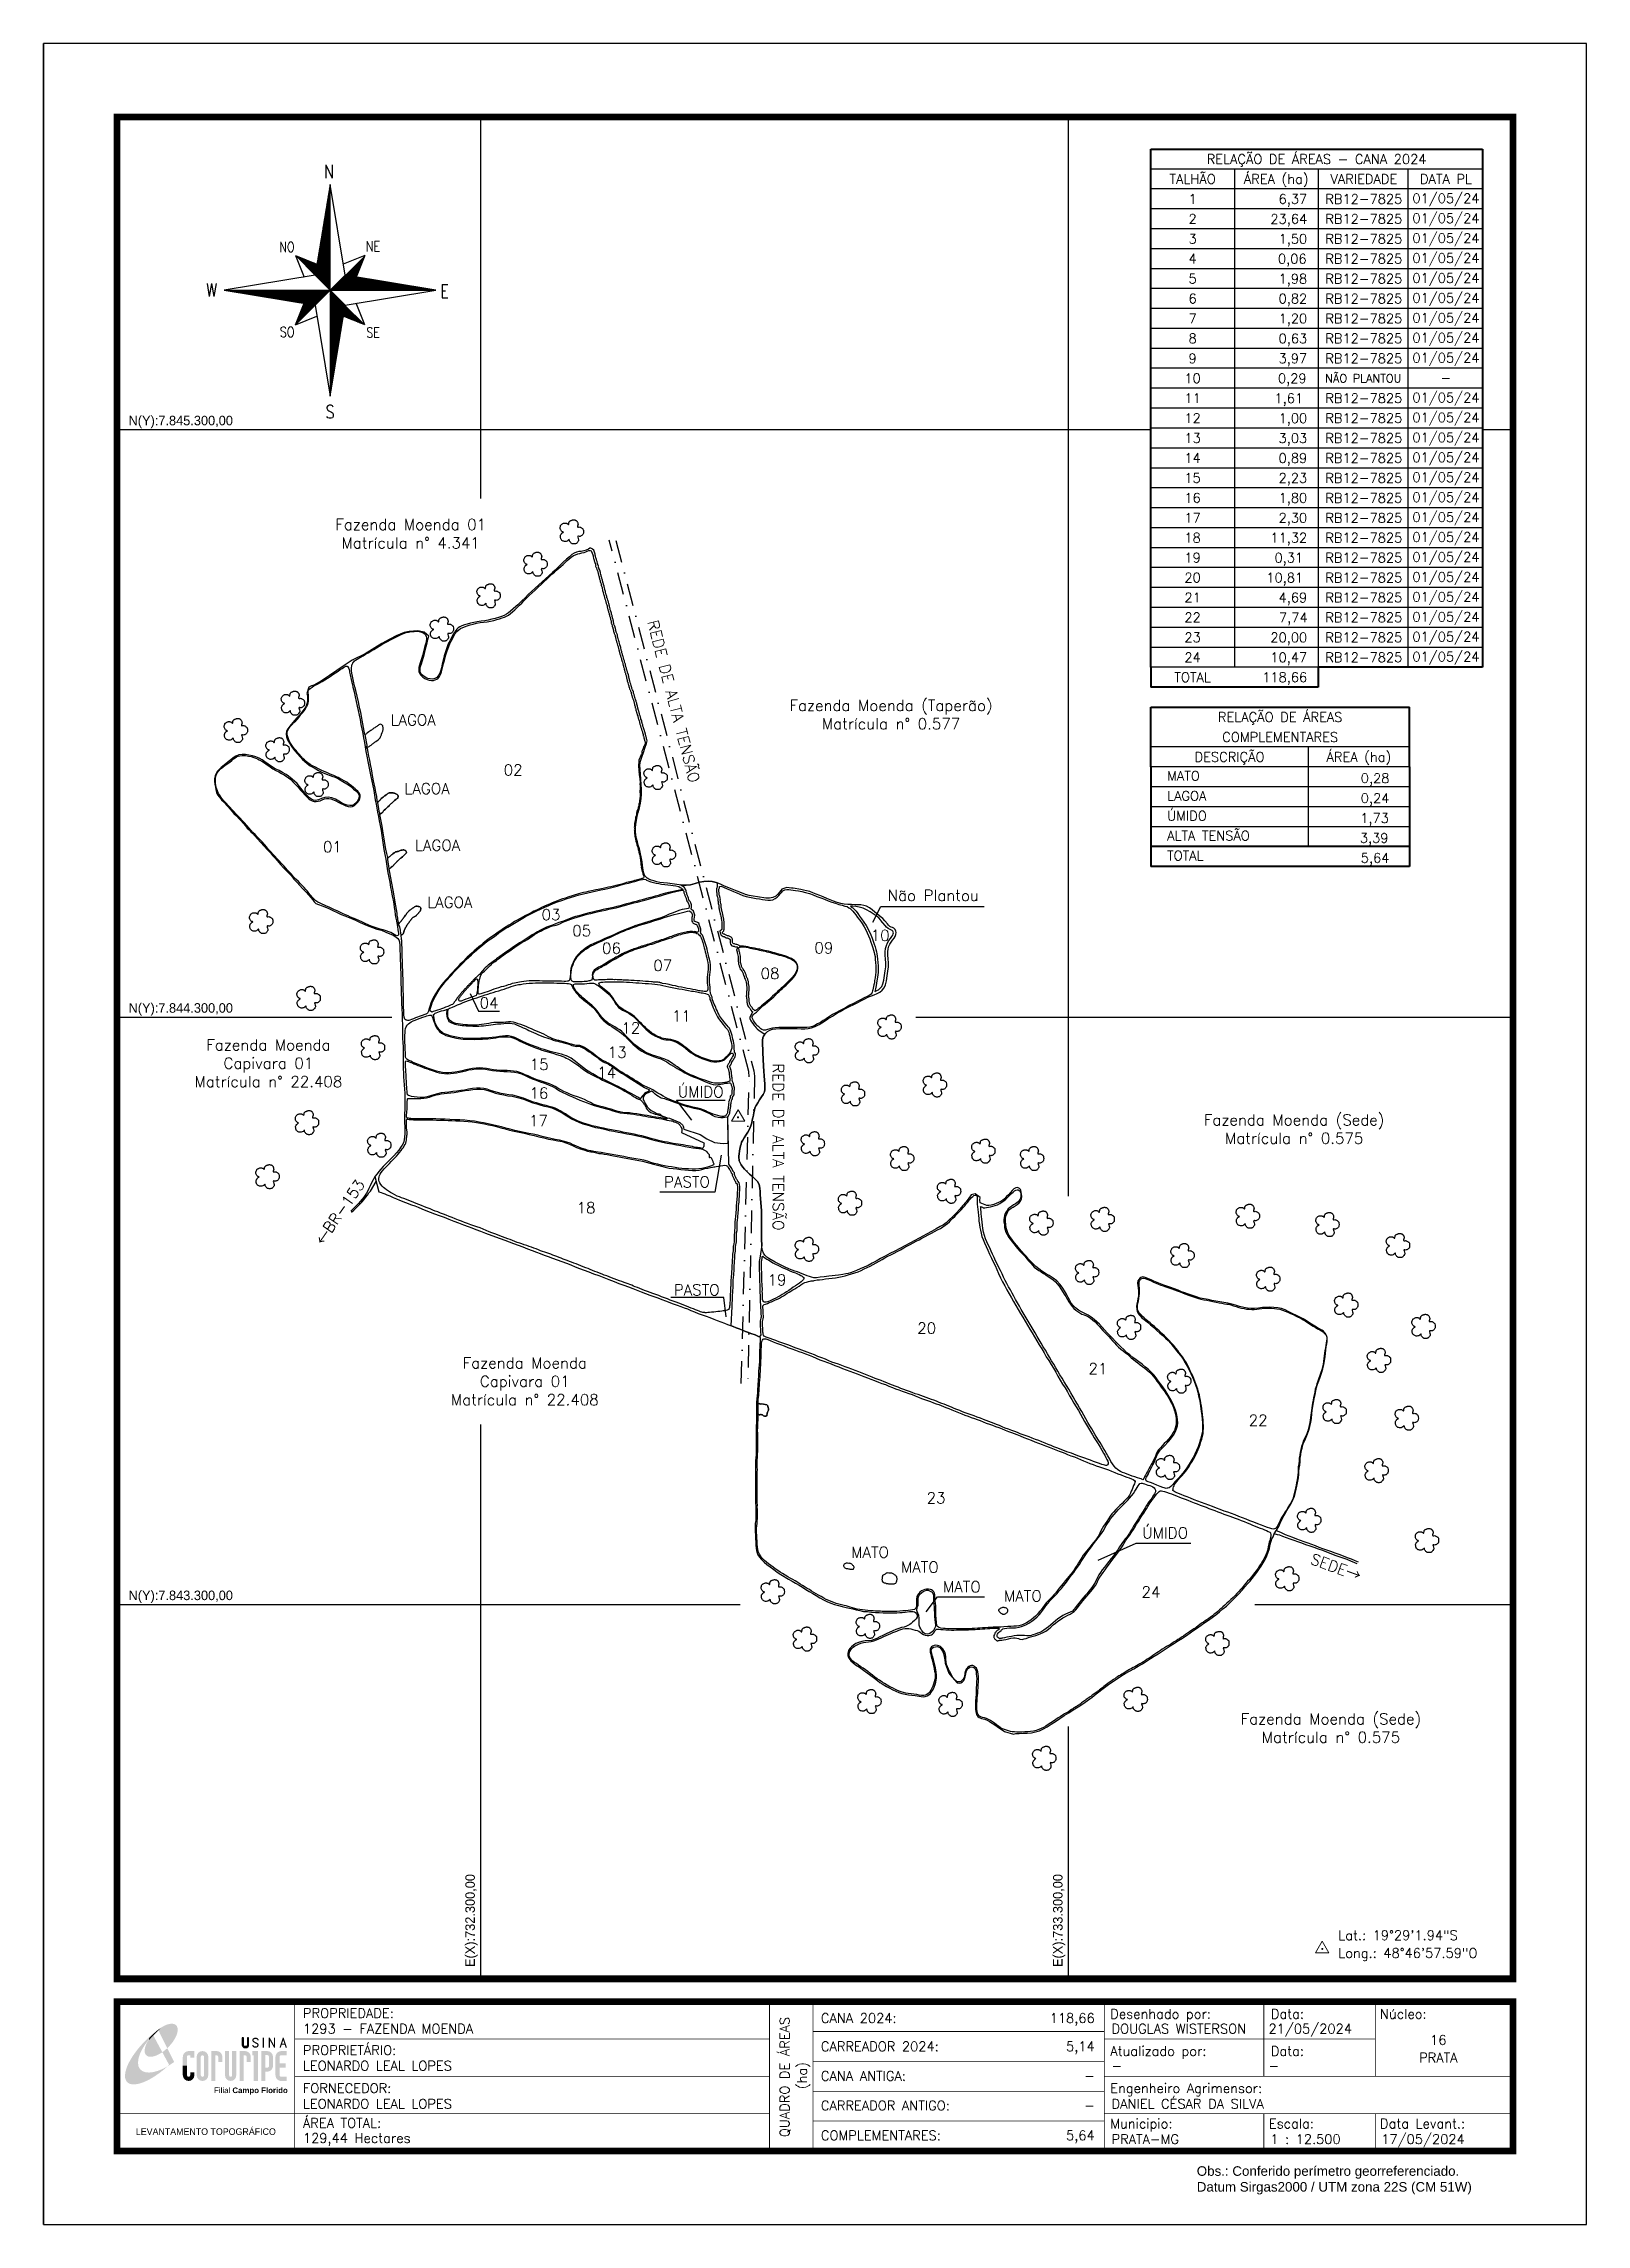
# Model space of a CAD drawing. Header units: metres. Extents: x 731556 to 734181, y 7842245 to 7845957.
import ezdxf
from ezdxf.enums import TextEntityAlignment as Align

# ---------------------------------------------------------------- set-up
doc = ezdxf.new("R2010")
doc.units = ezdxf.units.M
doc.header["$LTSCALE"] = 0.6
for name, pattern in [('CONTINUO', [0]), ('DASHDOT', [25.4, 12.7, -6.35, 0, -6.35]), ('LIN0', [0])]:
    doc.linetypes.add(name, pattern=pattern)
for name, color, linetype in [('0114001293', 1, 'Continuous'), ('0114001293001', 5, 'Continuous'), ('0114001293002', 5, 'Continuous'), ('0114001293003', 5, 'Continuous'), ('0114001293004', 5, 'Continuous'), ('0114001293005', 5, 'Continuous'), ('0114001293006', 5, 'Continuous'), ('0114001293007', 5, 'Continuous'), ('0114001293008', 5, 'Continuous'), ('0114001293009', 5, 'Continuous'), ('0114001293010', 5, 'Continuous'), ('0114001293011', 5, 'Continuous'), ('0114001293012', 5, 'Continuous'), ('0114001293013', 5, 'Continuous'), ('0114001293014', 5, 'Continuous'), ('0114001293015', 5, 'Continuous'), ('0114001293016', 5, 'Continuous'), ('0114001293017', 5, 'Continuous'), ('0114001293018', 5, 'Continuous'), ('0114001293019', 5, 'Continuous'), ('0114001293020', 5, 'Continuous'), ('0114001293021', 5, 'Continuous'), ('0114001293022', 5, 'Continuous'), ('0114001293023', 5, 'Continuous'), ('0114001293024', 5, 'Continuous'), ('ESTRADA', 1, 'Continuous'), ('LAGOA', 7, 'Continuous'), ('MALHA', 8, 'Continuous'), ('MARGEM', 5, 'Continuous'), ('MATO', 94, 'LIN0'), ('QUADRO_DE_AREAS_CANA_2024', 7, 'Continuous'), ('QUADRO_DE_AREAS_COMPLEMENTARES', 7, 'Continuous'), ('REDE_DE_LUZ', 6, 'Continuous'), ('RESERVA', 3, 'Continuous'), ('SETA_NORTE', 3, 'Continuous'), ('TEXTO', 7, 'Continuous'), ('UMIDO', 1, 'Continuous')]:
    doc.layers.add(name, color=color, linetype=linetype)
doc.styles.add('ARIAL', font='arial.ttf')
doc.styles.add('marcelo', font='arial.ttf')
doc.styles.add('ROMANS', font='romans')
doc.styles.add('Simplex', font='simplex.shx')

msp = doc.modelspace()

# ---------------------------------------------------------------- texts
at = {"layer": 'MALHA'}
for s, p in [('N(Y):7.845.300,00', (731700.8, 7845302.5)), ('N(Y):7.844.300,00', (731700.8, 7844302.5)), ('N(Y):7.843.300,00', (731700.8, 7843302.5))]:
    msp.add_text(s, height=16.25, dxfattribs=at).set_placement(p, align=Align.BOTTOM_LEFT)
for s, p in [('E(X):732.300,00', (732294.9, 7842682.8)), ('E(X):733.300,00', (733294.9, 7842682.8))]:
    msp.add_text(s, height=16.25, rotation=90, dxfattribs=at).set_placement(p, align=Align.BOTTOM_LEFT)
at = {"layer": 'MARGEM', "color": 7, "linetype": 'Continuous', "lineweight": 9}
for s, style, p in [('PROPRIEDADE:', 'Simplex', (731997.5, 7842612.4)), ('Desenhado por:', 'Simplex', (733371.2, 7842611.1)), ('Data:', 'Simplex', (733644.5, 7842611.1)), ('Núcleo:', 'Simplex', (733830.1, 7842611.1)), ('PROPRIETÁRIO:', 'Simplex', (731997.5, 7842549.4)), ('Atualizado por:', 'Simplex', (733371.2, 7842547.9)), ('Data:', 'Simplex', (733644.5, 7842547.9)), ('LEONARDO LEAL LOPES', 'Simplex', (731997.5, 7842522.9)), ('FORNECEDOR:', 'Simplex', (731997.5, 7842484.6)), ('Engenheiro Agrimensor:', 'Simplex', (733371.2, 7842484.6)), ('ÁREA TOTAL:', 'Simplex', (731997.5, 7842425.4)), ('Municipio:', 'Simplex', (733371.2, 7842424.4)), ('Escala:', 'Simplex', (733641.2, 7842424.4)), ('Data Levant.:', 'Simplex', (733830.1, 7842424.4)), ('Obs.: Conferido perímetro georreferenciado.', 'marcelo', (733518.4, 7842343.6)), ('Datum Sirgas2000 / UTM zona 22S (CM 51W)', 'marcelo', (733518.4, 7842316.7))]:
    msp.add_text(s, height=16.25, dxfattribs=dict(at, style=style)).set_placement(p, align=Align.TOP_LEFT)
at = {"layer": 'MARGEM', "color": 7, "linetype": 'Continuous', "style": 'Simplex'}
for s, height, p in [('1293 - FAZENDA MOENDA', 16.25, (731997.5, 7842585.9)), ('CANA 2024:', 16.25, (732878.8, 7842604)), ('DOUGLAS WISTERSON', 16.25, (733373.3, 7842585.9)), ('21/05/2024', 16.25, (733640.4, 7842585.9)), ('CARREADOR 2024:', 16.25, (732878.8, 7842555.8)), ('-', 16.2, (733373.3, 7842522.9)), ('-', 16.2, (733640.4, 7842522.9)), ('CANA ANTIGA:', 16.25, (732878.8, 7842505.5)), ('LEONARDO LEAL LOPES', 16.25, (731997.5, 7842458.1)), ('CARREADOR ANTIGO:', 16.25, (732878.8, 7842455.1)), ('DANIEL CÉSAR DA SILVA', 16.25, (733373.3, 7842458.1)), ('129,44 Hectares', 16.25, (731997.5, 7842399.8)), ('COMPLEMENTARES:', 16.25, (732878.8, 7842404.3)), ('PRATA-MG', 16.25, (733373.3, 7842397.9)), ('1 : 12.500', 16.25, (733643.4, 7842397.9)), ('17/05/2024', 16.25, (733832.2, 7842397.9))]:
    msp.add_text(s, height=height, dxfattribs=at).set_placement(p, align=Align.TOP_LEFT)
for s, p in [('QUADRO DE ÁREAS', (732817.2, 7842495.5)), ('(ha)', (732846.8, 7842498))]:
    msp.add_text(s, height=16.25, rotation=90, dxfattribs=at).set_placement(p, align=Align.MIDDLE_CENTER)
for s, height, p in [('118,66', 16.25, (733344.7, 7842604)), ('5,14', 16.25, (733344.7, 7842555.8)), ('-', 16.2, (733344.7, 7842505.5)), ('-', 16.2, (733344.7, 7842455.1)), ('5,64', 16.25, (733344.7, 7842404.3))]:
    msp.add_text(s, height=height, dxfattribs=at).set_placement(p, align=Align.TOP_RIGHT)
for s, p in [('16', (733929.4, 7842558.6)), ('PRATA', (733929.4, 7842528.6))]:
    msp.add_text(s, height=16.25, dxfattribs=at).set_placement(p, align=Align.MIDDLE_CENTER)
at = {"layer": 'MARGEM', "color": 7, "linetype": 'ByBlock'}
msp.add_text('LEVANTAMENTO TOPOGRÁFICO', height=11.25, dxfattribs=at).set_placement((731832.3, 7842402.6), align=Align.MIDDLE_CENTER)
at = {"layer": 'QUADRO_DE_AREAS_CANA_2024', "linetype": 'Continuous', "style": 'Simplex'}
for s, height, p in [('TALHÃO', 16.25, (733511.3, 7845726.7)), ('RELAÇÃO DE ÁREAS - CANA 2024', 16.25, (733722.3, 7845760.6)), ('ÁREA (ha)', 16.25, (733653.6, 7845726.7)), ('1', 16.2, (733511.3, 7845692.7)), ('RB12-7825', 16.25, (733802.6, 7845692.7)), ('VARIEDADE', 16.25, (733802.6, 7845726.7)), ('01/05/24', 16.25, (733942.4, 7845693.8)), ('DATA PL', 16.25, (733942.4, 7845726.7)), ('2', 16.2, (733511.3, 7845658.8)), ('RB12-7825', 16.25, (733802.6, 7845658.8)), ('01/05/24', 16.25, (733942.4, 7845659.9)), ('3', 16.2, (733511.3, 7845624.9)), ('RB12-7825', 16.25, (733802.6, 7845624.9)), ('01/05/24', 16.25, (733942.4, 7845626)), ('4', 16.2, (733511.3, 7845591)), ('RB12-7825', 16.25, (733802.6, 7845591)), ('01/05/24', 16.25, (733942.4, 7845592.1)), ('5', 16.2, (733511.3, 7845557)), ('RB12-7825', 16.25, (733802.6, 7845557)), ('01/05/24', 16.25, (733942.4, 7845558.1)), ('6', 16.2, (733511.3, 7845523.1)), ('RB12-7825', 16.25, (733802.6, 7845523.1)), ('01/05/24', 16.25, (733942.4, 7845524.2)), ('7', 16.2, (733511.3, 7845489.2)), ('RB12-7825', 16.25, (733802.6, 7845489.2)), ('01/05/24', 16.25, (733942.4, 7845490.3)), ('8', 16.2, (733511.3, 7845455.3)), ('RB12-7825', 16.25, (733802.6, 7845455.3)), ('01/05/24', 16.25, (733942.4, 7845456.4)), ('9', 16.2, (733511.3, 7845421.3)), ('RB12-7825', 16.25, (733802.6, 7845421.3)), ('01/05/24', 16.25, (733942.4, 7845422.4)), ('10', 16.25, (733511.3, 7845387.4)), ('NÃO PLANTOU', 14, (733801.8, 7845387.4)), ('-', 16.2, (733942.4, 7845388.5)), ('11', 16.25, (733511.3, 7845353.5)), ('RB12-7825', 16.25, (733802.6, 7845353.5)), ('01/05/24', 16.25, (733942.4, 7845354.6)), ('01/05/24', 16.25, (733942.4, 7845320.7)), ('12', 16.25, (733511.3, 7845319.6)), ('13', 16.25, (733511.3, 7845285.6)), ('RB12-7825', 16.25, (733802.6, 7845319.6)), ('RB12-7825', 16.25, (733802.6, 7845285.6)), ('01/05/24', 16.25, (733942.4, 7845286.7)), ('14', 16.25, (733511.3, 7845251.7)), ('RB12-7825', 16.25, (733802.6, 7845251.7)), ('01/05/24', 16.25, (733942.4, 7845252.8)), ('15', 16.25, (733511.3, 7845217.8)), ('RB12-7825', 16.25, (733802.6, 7845217.8)), ('01/05/24', 16.25, (733942.4, 7845218.9)), ('16', 16.25, (733511.3, 7845183.8)), ('RB12-7825', 16.25, (733802.6, 7845183.8)), ('01/05/24', 16.25, (733942.4, 7845184.9)), ('17', 16.25, (733511.3, 7845149.9)), ('RB12-7825', 16.25, (733802.6, 7845149.9)), ('01/05/24', 16.25, (733942.4, 7845151)), ('18', 16.25, (733511.3, 7845116)), ('RB12-7825', 16.25, (733802.6, 7845116)), ('01/05/24', 16.25, (733942.4, 7845117.1)), ('19', 16.25, (733511.3, 7845082.1)), ('RB12-7825', 16.25, (733802.6, 7845082.1)), ('01/05/24', 16.25, (733942.4, 7845083.2)), ('20', 16.25, (733511.3, 7845048.1)), ('RB12-7825', 16.25, (733802.6, 7845048.1)), ('01/05/24', 16.25, (733942.4, 7845049.2)), ('21', 16.25, (733511.3, 7845014.2)), ('RB12-7825', 16.25, (733802.6, 7845014.2)), ('01/05/24', 16.25, (733942.4, 7845015.3)), ('22', 16.25, (733511.3, 7844980.3)), ('RB12-7825', 16.25, (733802.6, 7844980.3)), ('01/05/24', 16.25, (733942.4, 7844981.4)), ('01/05/24', 16.25, (733942.4, 7844947.5)), ('23', 16.25, (733511.3, 7844946.4)), ('RB12-7825', 16.25, (733802.6, 7844946.4)), ('01/05/24', 16.25, (733942.4, 7844913.5)), ('TOTAL', 16.25, (733511.3, 7844878.5)), ('24', 16.25, (733511.3, 7844912.4)), ('RB12-7825', 16.25, (733802.6, 7844912.4))]:
    msp.add_text(s, height=height, dxfattribs=at).set_placement(p, align=Align.MIDDLE_CENTER)
for s, p in [('6,37', (733706.3, 7845684.5)), ('23,64', (733706.3, 7845650.6)), ('1,50', (733706.3, 7845616.7)), ('0,06', (733705.3, 7845582.8)), ('1,98', (733706.3, 7845548.8)), ('0,82', (733706.3, 7845514.9)), ('1,20', (733706.3, 7845481)), ('0,63', (733706.3, 7845447)), ('3,97', (733706.3, 7845413.1)), ('0,29', (733705.3, 7845379.2)), ('1,61', (733699.4, 7845345.3)), ('3,03', (733706.3, 7845277.4)), ('1,00', (733706.3, 7845311.3)), ('0,89', (733706.3, 7845243.5)), ('2,23', (733706.3, 7845209.6)), ('1,80', (733706.3, 7845175.6)), ('2,30', (733706.3, 7845141.7)), ('11,32', (733706.3, 7845107.8)), ('0,31', (733699.4, 7845073.9)), ('10,81', (733699.4, 7845039.9)), ('4,69', (733706.3, 7845006)), ('7,74', (733707.1, 7844972.1)), ('20,00', (733706.3, 7844938.2)), ('118,66', (733706.3, 7844870.3)), ('10,47', (733706.3, 7844904.2))]:
    msp.add_text(s, height=16.25, dxfattribs=at).set_placement(p, align=Align.RIGHT)
at = {"layer": 'QUADRO_DE_AREAS_COMPLEMENTARES', "linetype": 'Continuous', "style": 'Simplex'}
for s, p in [('RELAÇÃO DE ÁREAS', (733660.3, 7844810.7)), ('COMPLEMENTARES', (733660.3, 7844776.7)), ('DESCRIÇÃO', (733574.2, 7844742.8)), ('ÁREA (ha)', (733794.3, 7844742.8))]:
    msp.add_text(s, height=16.25, dxfattribs=at).set_placement(p, align=Align.MIDDLE_CENTER)
for s, p in [('MATO', (733467.9, 7844710.6)), ('LAGOA', (733467.9, 7844676.6)), ('ÚMIDO', (733467.9, 7844642.7)), ('ALTA TENSÃO', (733467.9, 7844608.8)), ('TOTAL', (733467.9, 7844574.9))]:
    msp.add_text(s, height=16.25, dxfattribs=at).set_placement(p, align=Align.MIDDLE_LEFT)
for s, p in [('0,28', (733846.2, 7844698.5)), ('0,24', (733846.2, 7844664.6)), ('1,73', (733845.2, 7844630.6)), ('3,39', (733844.6, 7844596.7)), ('5,64', (733846.2, 7844562.8))]:
    msp.add_text(s, height=16.25, dxfattribs=at).set_placement(p, align=Align.RIGHT)
at = {"layer": 'REDE_DE_LUZ', "linetype": 'Continuous', "style": 'Simplex'}
msp.add_text('REDE DE ALTA TENSÃO', height=18.75, rotation=284.5564, dxfattribs=at).set_placement((732628.4, 7844837.5), align=Align.MIDDLE_CENTER)
at = {"layer": 'TEXTO', "linetype": 'Continuous', "style": 'Simplex'}
for s, p in [('LAGOA', (732185, 7844805.8)), ('LAGOA', (732208.7, 7844689)), ('02', (732355.2, 7844720.6)), ('01', (732047.7, 7844589.9)), ('LAGOA', (732226.6, 7844592.4)), ('Não Plantou', (733070.1, 7844507.1)), ('LAGOA', (732247.4, 7844495.4)), ('03', (732419.6, 7844474.3)), ('05', (732471.9, 7844447)), ('10', (732979.6, 7844439)), ('06', (732522.5, 7844417.2)), ('09', (732883.9, 7844417.7)), ('07', (732609.8, 7844387.9)), ('08', (732792.2, 7844374.2)), ('04', (732314.2, 7844324.1)), ('12', (732555.4, 7844281.4)), ('11', (732641.3, 7844301.8)), ('15', (732399.4, 7844219.4)), ('13', (732532.2, 7844240.1)), ('16', (732399.1, 7844170.5)), ('14', (732514.3, 7844205.6)), ('ÚMIDO', (732674.3, 7844172.7)), ('17', (732398.4, 7844123.7)), ('PASTO', (732650.9, 7844019.4)), ('18', (732479.3, 7843975.3)), ('PASTO', (732667.5, 7843835.6)), ('19', (732804.2, 7843852.6)), ('20', (733058.8, 7843770.4)), ('21', (733350.2, 7843701.4)), ('22', (733622.9, 7843613.6)), ('23', (733074.8, 7843481.5)), ('ÚMIDO', (733464.6, 7843421.8)), ('MATO', (732962.4, 7843388.9)), ('MATO', (733047.2, 7843363.6)), ('MATO', (733118.6, 7843330.1)), ('24', (733440.5, 7843321.4)), ('MATO', (733222.4, 7843314.5))]:
    msp.add_text(s, height=18.75, dxfattribs=at).set_placement(p, align=Align.MIDDLE_CENTER)
msp.add_text('REDE DE ALTA TENSÃO', height=18.75, rotation=270, dxfattribs=at).set_placement((732806.5, 7844079), align=Align.MIDDLE_CENTER)
at = {"layer": 'TEXTO', "linetype": 'ByBlock', "style": 'Simplex'}
for s, p in [('Lat.: 19°29\'1.94"S', (733759.2, 7842728.7, 821)), ('Long.: 48°46\'57.59"O', (733759.2, 7842698.5, 821))]:
    msp.add_text(s, height=16.25, dxfattribs=at).set_placement(p)
at = {"layer": 'TEXTO', "char_height": 18.75, "attachment_point": 2, "style": 'Simplex'}
for s, insert, width in [('\\pi-56.25,l75,t75;Fazenda Moenda 01\\PMatrícula n° 4.341', (732171.5, 7845147.9), 621.485), ('\\pi-56.25,l75,t75;Fazenda Moenda (Taperão)\\PMatrícula n° 0.577', (732988.8, 7844839.9), 621.485), ('\\pi-56.25,l75,t75;Fazenda Moenda  \\PCapivara 01\\PMatrícula n° 22.408', (731929.4, 7844262), 473.204), ('\\pi-56.25,l75,t75;Fazenda Moenda (Sede)\\PMatrícula n° 0.575', (733674.7, 7844134.3), 621.485), ('\\pi-56.25,l75,t75;Fazenda Moenda  \\PCapivara 01\\PMatrícula n° 22.408', (732365.6, 7843720.5), 473.204), ('\\pi-56.25,l75,t75;Fazenda Moenda (Sede)\\PMatrícula n° 0.575', (733737.3, 7843114.6), 621.485)]:
    msp.add_mtext(s, dxfattribs=dict(at, insert=insert, width=width))
for s, insert, width, rotation in [('\\pi-56.25,l75,t75;BR-153', (732054, 7843975.9), 197.41, 55.1143), ('\\pi-56.25,l75,t75;{\\fSimSun|b0|i0|c134|p2;←^I}', (732019.3, 7843923.1), 58.637, 55.1143), ('SEDE{\\fSimSun|b0|i0|c134|p2;→}', (733758.4, 7843372.2), 129.09, 339.972)]:
    msp.add_mtext(s, dxfattribs=dict(at, insert=insert, width=width, rotation=rotation))

# ---------------------------------------------------------------- blocks, each defined once
blk = doc.blocks.new('A$C309442C0')
at = {"layer": 'SETA_NORTE', "linetype": 'Continuous'}
h = blk.add_hatch(dxfattribs=at)
h.set_pattern_fill('ANSI31', color=256, scale=0.1375, angle=-90, style=0)
h.set_pattern_definition([(315, (-215853.3434, 13873.16845), (0.3086963042, 0.3086963042), [])])
h.paths.add_polyline_path([(73.5, 97.4), (74.7, 104.9), (60, 110.8)])
h = blk.add_hatch(dxfattribs=at)
h.set_pattern_fill('ANSI31', color=256, scale=0.1375, angle=180, style=0)
h.set_pattern_definition([(225, (13869.59828, 216024.21475), (0.3086963042, -0.3086963042), [])])
h.paths.add_polyline_path([(93.8, 97.4), (101.4, 96.2), (107.3, 110.8)])
h = blk.add_hatch(dxfattribs=at)
h.set_pattern_fill('ANSI31', color=256, scale=0.1375, style=0)
h.set_pattern_definition([(45, (-13702.2971, -215849.77324), (-0.3086963042, 0.3086963042), [])])
h.paths.add_polyline_path([(73.5, 77), (65.9, 78.3), (60, 63.6)])
h = blk.add_hatch(dxfattribs=at)
h.set_pattern_fill('ANSI31', color=256, scale=0.1375, angle=90, style=0)
h.set_pattern_definition([(135, (216020.6446, -13698.72693), (-0.3086963042, -0.3086963042), [])])
h.paths.add_polyline_path([(93.8, 77), (92.6, 69.5), (107.3, 63.6)])
for p, q in [((81.6, 146.8), (83.7, 148.9)), ((81.7, 147.6), (83.7, 149.5)), ((81.8, 148.3), (83.7, 150.1)), ((82, 149.1), (83.7, 150.8)), ((82.1, 149.9), (83.7, 151.4)), ((82.2, 150.6), (83.7, 152.1)), ((82.3, 151.4), (83.7, 152.7)), ((82.5, 152.2), (83.7, 153.3)), ((82.6, 152.9), (83.7, 154)), ((82.7, 153.7), (83.7, 154.6)), ((82.9, 154.4), (83.7, 155.2)), ((83, 155.2), (83.7, 155.9)), ((83.1, 156), (83.7, 156.5)), ((83.2, 156.7), (83.7, 157.2)), ((83.4, 157.5), (83.7, 157.8)), ((83.5, 158.3), (83.7, 158.4)), ((83.6, 159), (83.7, 159.1)), ((78.7, 129.3), (83.7, 134.2)), ((78.8, 130), (83.7, 134.9)), ((79, 130.8), (83.7, 135.5)), ((79.1, 131.6), (83.7, 136.1)), ((79.2, 132.3), (83.7, 136.8)), ((79.3, 133.1), (83.7, 137.4)), ((79.5, 133.8), (83.7, 138)), ((79.6, 134.6), (83.7, 138.7)), ((79.7, 135.4), (83.7, 139.3)), ((79.8, 136.1), (83.7, 140)), ((80, 136.9), (83.7, 140.6)), ((80.1, 137.7), (83.7, 141.2)), ((80.2, 138.4), (83.7, 141.9)), ((80.3, 139.2), (83.7, 142.5)), ((80.5, 139.9), (83.7, 143.1)), ((80.6, 140.7), (83.7, 143.8)), ((80.7, 141.5), (83.7, 144.4)), ((80.8, 142.2), (83.7, 145)), ((81, 143), (83.7, 145.7)), ((81.1, 143.8), (83.7, 146.3)), ((81.2, 144.5), (83.7, 147)), ((81.3, 145.3), (83.7, 147.6)), ((81.5, 146.1), (83.7, 148.2)), ((75.7, 111), (83.7, 118.9)), ((75.8, 111.7), (83.7, 119.6)), ((75.9, 112.5), (83.7, 120.2)), ((76.1, 113.3), (83.7, 120.8)), ((76.2, 114), (83.7, 121.5)), ((76.3, 114.8), (83.7, 122.1)), ((76.4, 115.5), (83.7, 122.8)), ((76.6, 116.3), (83.7, 123.4)), ((76.7, 117.1), (83.7, 124)), ((76.8, 117.8), (83.7, 124.7)), ((76.9, 118.6), (83.7, 125.3)), ((77.1, 119.4), (83.7, 125.9)), ((77.2, 120.1), (83.7, 126.6)), ((77.3, 120.9), (83.7, 127.2)), ((77.4, 121.6), (83.7, 127.8)), ((77.6, 122.4), (83.7, 128.5)), ((77.7, 123.2), (83.7, 129.1)), ((77.8, 123.9), (83.7, 129.8)), ((78, 124.7), (83.7, 130.4)), ((78.1, 125.5), (83.7, 131)), ((78.2, 126.2), (83.7, 131.7)), ((78.3, 127), (83.7, 132.3)), ((78.5, 127.7), (83.7, 132.9)), ((78.6, 128.5), (83.7, 133.6)), ((60, 110.8), (74.7, 104.9)), ((60, 110.8), (65.9, 96.2)), ((73.5, 97.3), (83.7, 107.5)), ((73.6, 98), (83.7, 108.1)), ((73.7, 98.8), (83.7, 108.7)), ((73.8, 99.5), (83.7, 109.4)), ((73.8, 97), (83.7, 106.8)), ((73.9, 100.3), (83.7, 110)), ((74.1, 101.1), (83.7, 110.6)), ((74.2, 101.8), (83.7, 111.3)), ((74.2, 96.7), (83.7, 106.2)), ((74.3, 102.6), (83.7, 111.9)), ((74.4, 103.3), (83.7, 112.6)), ((74.5, 96.4), (83.7, 105.6)), ((74.6, 104.1), (83.7, 113.2)), ((74.7, 104.9), (83.7, 113.8)), ((74.8, 105.6), (83.7, 114.5)), ((74.8, 96.1), (83.7, 104.9)), ((74.9, 106.4), (83.7, 115.1)), ((75.1, 107.2), (83.7, 115.7)), ((75.1, 95.7), (83.7, 104.3)), ((75.2, 107.9), (83.7, 116.4)), ((75.3, 108.7), (83.7, 117)), ((75.4, 109.4), (83.7, 117.7)), ((75.6, 110.2), (83.7, 118.3)), ((107.3, 110.8), (92.6, 104.9)), ((107.3, 110.8), (101.4, 96.2)), ((75.4, 95.4), (83.7, 103.6)), ((75.8, 95.1), (83.7, 103)), ((76.1, 94.8), (83.7, 102.4)), ((76.4, 94.5), (83.7, 101.7)), ((76.7, 94.2), (83.7, 101.1)), ((77, 93.8), (83.7, 100.5)), ((77.4, 93.5), (83.7, 99.8)), ((77.7, 93.2), (83.7, 99.2)), ((78, 92.9), (83.7, 98.5)), ((78.3, 92.6), (83.7, 97.9)), ((78.6, 92.2), (83.7, 97.3)), ((78.9, 91.9), (83.7, 96.6)), ((79.3, 91.6), (83.7, 96)), ((79.6, 91.3), (83.7, 95.4)), ((79.9, 91), (83.7, 94.7)), ((80.2, 90.7), (83.7, 94.1)), ((80.5, 90.3), (83.7, 93.4)), ((80.9, 90), (83.7, 92.8)), ((81.2, 89.7), (83.7, 92.2)), ((81.5, 89.4), (83.7, 91.5)), ((81.8, 89.1), (83.7, 90.9)), ((82.1, 88.7), (83.7, 90.3)), ((82.4, 88.4), (83.7, 89.6)), ((83.8, 87.2), (94, 97.4)), ((84.4, 87.2), (94.5, 97.3)), ((85.1, 87.2), (95.1, 97.2)), ((85.7, 87.2), (95.6, 97.1)), ((86.3, 87.2), (96.2, 97)), ((87, 87.2), (96.7, 96.9)), ((87.6, 87.2), (97.2, 96.9)), ((88.3, 87.2), (97.8, 96.8)), ((88.9, 87.2), (98.3, 96.7)), ((89.5, 87.2), (98.9, 96.6)), ((90.2, 87.2), (99.4, 96.5)), ((90.8, 87.2), (100, 96.4)), ((91.4, 87.2), (100.5, 96.3)), ((92.1, 87.2), (101.1, 96.2)), ((92.7, 87.2), (101.6, 96.1)), ((93.4, 87.2), (102.2, 96)), ((94, 87.2), (102.7, 96)), ((94.6, 87.2), (103.3, 95.9)), ((95.3, 87.2), (103.8, 95.8)), ((95.9, 87.2), (104.4, 95.7)), ((96.5, 87.2), (104.9, 95.6)), ((97.2, 87.2), (105.5, 95.5)), ((97.8, 87.2), (106, 95.4)), ((98.4, 87.2), (106.5, 95.3)), ((99.1, 87.2), (107.1, 95.2)), ((99.7, 87.2), (107.6, 95.1)), ((100.4, 87.2), (108.2, 95.1)), ((101, 87.2), (108.7, 95)), ((101.6, 87.2), (109.3, 94.9)), ((102.3, 87.2), (109.8, 94.8)), ((102.9, 87.2), (110.4, 94.7)), ((103.5, 87.2), (110.9, 94.6)), ((104.2, 87.2), (111.5, 94.5)), ((104.8, 87.2), (112, 94.4)), ((105.5, 87.2), (112.6, 94.3)), ((106.1, 87.2), (113.1, 94.2)), ((106.7, 87.2), (113.7, 94.1)), ((107.4, 87.2), (114.2, 94.1)), ((108, 87.2), (114.8, 94)), ((108.6, 87.2), (115.3, 93.9)), ((109.3, 87.2), (115.8, 93.8)), ((109.9, 87.2), (116.4, 93.7)), ((110.6, 87.2), (116.9, 93.6)), ((111.2, 87.2), (117.5, 93.5)), ((111.8, 87.2), (118, 93.4)), ((112.5, 87.2), (118.6, 93.3)), ((113.1, 87.2), (119.1, 93.2)), ((113.7, 87.2), (119.7, 93.2)), ((114.4, 87.2), (120.2, 93.1)), ((115, 87.2), (120.8, 93)), ((115.6, 87.2), (121.3, 92.9)), ((116.3, 87.2), (121.9, 92.8)), ((116.9, 87.2), (122.4, 92.7)), ((117.6, 87.2), (123, 92.6)), ((118.2, 87.2), (123.5, 92.5)), ((118.8, 87.2), (124, 92.4)), ((119.5, 87.2), (124.6, 92.3)), ((120.1, 87.2), (125.1, 92.3)), ((120.7, 87.2), (125.7, 92.2)), ((121.4, 87.2), (126.2, 92.1)), ((122, 87.2), (126.8, 92)), ((122.7, 87.2), (127.3, 91.9)), ((123.3, 87.2), (127.9, 91.8)), ((123.9, 87.2), (128.4, 91.7)), ((124.6, 87.2), (129, 91.6)), ((125.2, 87.2), (129.5, 91.5)), ((125.8, 87.2), (130.1, 91.4)), ((126.5, 87.2), (130.6, 91.4)), ((127.1, 87.2), (131.2, 91.3)), ((127.8, 87.2), (131.7, 91.2)), ((128.4, 87.2), (132.3, 91.1)), ((129, 87.2), (132.8, 91)), ((129.7, 87.2), (133.3, 90.9)), ((130.3, 87.2), (133.9, 90.8)), ((130.9, 87.2), (134.4, 90.7)), ((131.6, 87.2), (135, 90.6)), ((132.2, 87.2), (135.5, 90.5)), ((132.8, 87.2), (136.1, 90.5)), ((133.5, 87.2), (136.6, 90.4)), ((134.1, 87.2), (137.2, 90.3)), ((134.8, 87.2), (137.7, 90.2)), ((135.4, 87.2), (138.3, 90.1)), ((136, 87.2), (138.8, 90)), ((136.7, 87.2), (139.4, 89.9)), ((137.3, 87.2), (139.9, 89.8)), ((137.9, 87.2), (140.5, 89.7)), ((138.6, 87.2), (141, 89.6)), ((139.2, 87.2), (141.6, 89.6)), ((139.9, 87.2), (142.1, 89.5)), ((140.5, 87.2), (142.6, 89.4)), ((141.1, 87.2), (143.2, 89.3)), ((141.8, 87.2), (143.7, 89.2)), ((142.4, 87.2), (144.3, 89.1)), ((11.8, 87.2), (11.8, 87.2)), ((12.3, 87.1), (12.4, 87.2)), ((12.9, 87), (13.1, 87.2)), ((13.4, 86.9), (13.7, 87.2)), ((14, 86.8), (14.4, 87.2)), ((14.5, 86.7), (15, 87.2)), ((15.1, 86.6), (15.6, 87.2)), ((15.6, 86.6), (16.3, 87.2)), ((16.2, 86.5), (16.9, 87.2)), ((16.7, 86.4), (17.5, 87.2)), ((17.2, 86.3), (18.2, 87.2)), ((17.8, 86.2), (18.8, 87.2)), ((18.3, 86.1), (19.5, 87.2)), ((18.9, 86), (20.1, 87.2)), ((19.4, 85.9), (20.7, 87.2)), ((20, 85.8), (21.4, 87.2)), ((20.5, 85.7), (22, 87.2)), ((21.1, 85.7), (22.6, 87.2)), ((21.6, 85.6), (23.3, 87.2)), ((22.2, 85.5), (23.9, 87.2)), ((22.7, 85.4), (24.6, 87.2)), ((23.3, 85.3), (25.2, 87.2)), ((23.8, 85.2), (25.8, 87.2)), ((24.4, 85.1), (26.5, 87.2)), ((24.9, 85), (27.1, 87.2)), ((25.5, 84.9), (27.7, 87.2)), ((26, 84.8), (28.4, 87.2)), ((26.5, 84.8), (29, 87.2)), ((27.1, 84.7), (29.6, 87.2)), ((27.6, 84.6), (30.3, 87.2)), ((28.2, 84.5), (30.9, 87.2)), ((28.7, 84.4), (31.6, 87.2)), ((29.3, 84.3), (32.2, 87.2)), ((29.8, 84.2), (32.8, 87.2)), ((30.4, 84.1), (33.5, 87.2)), ((30.9, 84), (34.1, 87.2)), ((31.5, 83.9), (34.7, 87.2)), ((32, 83.9), (35.4, 87.2)), ((32.6, 83.8), (36, 87.2)), ((33.1, 83.7), (36.7, 87.2)), ((33.7, 83.6), (37.3, 87.2)), ((34.2, 83.5), (37.9, 87.2)), ((34.7, 83.4), (38.6, 87.2)), ((35.3, 83.3), (39.2, 87.2)), ((35.8, 83.2), (39.8, 87.2)), ((36.4, 83.1), (40.5, 87.2)), ((36.9, 83), (41.1, 87.2)), ((37.5, 83), (41.8, 87.2)), ((38, 82.9), (42.4, 87.2)), ((38.6, 82.8), (43, 87.2)), ((39.1, 82.7), (43.7, 87.2)), ((39.7, 82.6), (44.3, 87.2)), ((40.2, 82.5), (44.9, 87.2)), ((40.8, 82.4), (45.6, 87.2)), ((41.3, 82.3), (46.2, 87.2)), ((41.9, 82.2), (46.8, 87.2)), ((42.4, 82.1), (47.5, 87.2)), ((43, 82.1), (48.1, 87.2)), ((43.5, 82), (48.8, 87.2)), ((44, 81.9), (49.4, 87.2)), ((44.6, 81.8), (50, 87.2)), ((45.1, 81.7), (50.7, 87.2)), ((45.7, 81.6), (51.3, 87.2)), ((46.2, 81.5), (51.9, 87.2)), ((46.8, 81.4), (52.6, 87.2)), ((47.3, 81.3), (53.2, 87.2)), ((47.9, 81.2), (53.9, 87.2)), ((48.4, 81.2), (54.5, 87.2)), ((49, 81.1), (55.1, 87.2)), ((49.5, 81), (55.8, 87.2)), ((50.1, 80.9), (56.4, 87.2)), ((50.6, 80.8), (57, 87.2)), ((51.2, 80.7), (57.7, 87.2)), ((51.7, 80.6), (58.3, 87.2)), ((52.3, 80.5), (59, 87.2)), ((52.8, 80.4), (59.6, 87.2)), ((53.3, 80.3), (60.2, 87.2)), ((53.9, 80.3), (60.9, 87.2)), ((54.4, 80.2), (61.5, 87.2)), ((55, 80.1), (62.1, 87.2)), ((55.5, 80), (62.8, 87.2)), ((56.1, 79.9), (63.4, 87.2)), ((56.6, 79.8), (64, 87.2)), ((57.2, 79.7), (64.7, 87.2)), ((57.7, 79.6), (65.3, 87.2)), ((58.3, 79.5), (66, 87.2)), ((58.8, 79.4), (66.6, 87.2)), ((59.4, 79.4), (67.2, 87.2)), ((59.9, 79.3), (67.9, 87.2)), ((83.7, 87.2), (60, 63.6)), ((60, 63.6), (65.9, 78.3)), ((60.5, 79.2), (68.5, 87.2)), ((61, 79.1), (69.1, 87.2)), ((61.5, 79), (69.8, 87.2)), ((62.1, 78.9), (70.4, 87.2)), ((62.6, 78.8), (71.1, 87.2)), ((63.2, 78.7), (71.7, 87.2)), ((63.7, 78.6), (72.3, 87.2)), ((64.3, 78.5), (73, 87.2)), ((64.8, 78.4), (73.6, 87.2)), ((65.4, 78.4), (74.2, 87.2)), ((65.9, 78.3), (74.9, 87.2)), ((66.5, 78.2), (75.5, 87.2)), ((67, 78.1), (76.2, 87.2)), ((67.6, 78), (76.8, 87.2)), ((68.1, 77.9), (77.4, 87.2)), ((68.7, 77.8), (78.1, 87.2)), ((69.2, 77.7), (78.7, 87.2)), ((69.8, 77.6), (79.3, 87.2)), ((70.3, 77.5), (80, 87.2)), ((70.8, 77.5), (80.6, 87.2)), ((71.4, 77.4), (81.2, 87.2)), ((71.9, 77.3), (81.9, 87.2)), ((72.5, 77.2), (82.5, 87.2)), ((73, 77.1), (83.2, 87.2)), ((82.8, 88.1), (83.7, 89)), ((83.1, 87.8), (83.7, 88.4)), ((83.4, 87.5), (83.7, 87.7)), ((83.7, 87.1), (83.7, 87.1)), ((83.7, 86.4), (84, 86.8)), ((83.7, 85.8), (84.4, 86.5)), ((83.7, 85.2), (84.7, 86.2)), ((83.7, 84.5), (85, 85.9)), ((83.7, 83.9), (85.3, 85.6)), ((83.7, 83.3), (85.6, 85.2)), ((83.7, 82.6), (86, 84.9)), ((83.7, 82), (86.3, 84.6)), ((83.7, 81.3), (86.6, 84.3)), ((83.7, 80.7), (86.9, 84)), ((83.7, 80.1), (87.2, 83.6)), ((83.7, 79.4), (87.5, 83.3)), ((83.7, 78.8), (87.9, 83)), ((83.7, 78.2), (88.2, 82.7)), ((83.7, 77.5), (88.5, 82.4)), ((83.7, 76.9), (88.8, 82.1)), ((83.7, 76.2), (89.1, 81.7)), ((83.7, 75.6), (89.5, 81.4)), ((83.7, 75), (89.8, 81.1)), ((83.7, 74.3), (90.1, 80.8)), ((83.7, 73.7), (90.4, 80.5)), ((83.7, 73.1), (90.7, 80.1)), ((83.7, 72.4), (91, 79.8)), ((83.7, 71.8), (91.4, 79.5)), ((83.7, 71.2), (91.7, 79.2)), ((83.7, 70.5), (92, 78.9)), ((83.7, 69.9), (92.3, 78.5)), ((83.7, 69.2), (92.6, 78.2)), ((83.7, 68.6), (93, 77.9)), ((83.7, 68), (93.3, 77.6)), ((83.7, 67.3), (93.6, 77.3)), ((83.7, 66.7), (93.8, 76.9)), ((83.7, 66.1), (93.7, 76.1)), ((83.7, 65.4), (93.6, 75.3)), ((83.7, 64.8), (93.4, 74.6)), ((107.3, 63.6), (101.4, 78.3)), ((143, 87.2), (144.8, 89)), ((143.7, 87.2), (145.4, 88.9)), ((144.3, 87.2), (145.9, 88.8)), ((144.9, 87.2), (146.5, 88.7)), ((145.6, 87.2), (147, 88.7)), ((146.2, 87.2), (147.6, 88.6)), ((146.9, 87.2), (148.1, 88.5)), ((147.5, 87.2), (148.7, 88.4)), ((148.1, 87.2), (149.2, 88.3)), ((148.8, 87.2), (149.8, 88.2)), ((149.4, 87.2), (150.3, 88.1)), ((150, 87.2), (150.8, 88)), ((150.7, 87.2), (151.4, 87.9)), ((151.3, 87.2), (151.9, 87.8)), ((152, 87.2), (152.5, 87.8)), ((152.6, 87.2), (153, 87.7)), ((153.2, 87.2), (153.6, 87.6)), ((153.9, 87.2), (154.1, 87.5)), ((154.5, 87.2), (154.7, 87.4)), ((155.1, 87.2), (155.2, 87.3)), ((60, 63.6), (74.7, 69.5)), ((83.7, 64.1), (93.3, 73.8)), ((83.7, 63.5), (93.2, 73)), ((83.7, 62.9), (93.1, 72.3)), ((83.7, 62.2), (92.9, 71.5)), ((83.7, 61.6), (92.8, 70.8)), ((83.7, 61), (92.7, 70)), ((83.7, 60.3), (92.6, 69.2)), ((83.7, 59.7), (92.4, 68.5)), ((83.7, 59), (92.3, 67.7)), ((83.7, 58.4), (92.2, 66.9)), ((83.7, 57.8), (92.1, 66.2)), ((83.7, 57.1), (91.9, 65.4)), ((83.7, 56.5), (91.8, 64.7)), ((83.7, 55.9), (91.7, 63.9)), ((83.7, 55.2), (91.6, 63.1)), ((83.7, 54.6), (91.4, 62.4)), ((83.7, 54), (91.3, 61.6)), ((83.7, 53.3), (91.2, 60.8)), ((83.7, 52.7), (91.1, 60.1)), ((107.3, 63.6), (92.6, 69.5)), ((83.7, 52), (90.9, 59.3)), ((83.7, 51.4), (90.8, 58.6)), ((83.7, 50.8), (90.7, 57.8)), ((83.7, 50.1), (90.5, 57)), ((83.7, 49.5), (90.4, 56.3)), ((83.7, 48.9), (90.3, 55.5)), ((83.7, 48.2), (90.2, 54.7)), ((83.7, 47.6), (90, 54)), ((83.7, 46.9), (89.9, 53.2)), ((83.7, 46.3), (89.8, 52.5)), ((83.7, 45.7), (89.7, 51.7)), ((83.7, 45), (89.5, 50.9)), ((83.7, 44.4), (89.4, 50.2)), ((83.7, 43.8), (89.3, 49.4)), ((83.7, 43.1), (89.2, 48.6)), ((83.7, 42.5), (89, 47.9)), ((83.7, 41.8), (88.9, 47.1)), ((83.7, 41.2), (88.8, 46.3)), ((83.7, 40.6), (88.7, 45.6)), ((83.7, 39.9), (88.5, 44.8)), ((83.7, 39.3), (88.4, 44.1)), ((83.7, 38.7), (88.3, 43.3)), ((83.7, 38), (88.2, 42.5)), ((83.7, 37.4), (88, 41.8)), ((83.7, 36.8), (87.9, 41)), ((83.7, 36.1), (87.8, 40.2)), ((83.7, 35.5), (87.7, 39.5)), ((83.7, 34.8), (87.5, 38.7)), ((83.7, 34.2), (87.4, 38)), ((83.7, 33.6), (87.3, 37.2)), ((83.7, 32.9), (87.2, 36.4)), ((83.7, 32.3), (87, 35.7)), ((83.7, 31.7), (86.9, 34.9)), ((83.7, 31), (86.8, 34.1)), ((83.7, 30.4), (86.7, 33.4)), ((83.7, 29.7), (86.5, 32.6)), ((83.7, 29.1), (86.4, 31.9)), ((83.7, 28.5), (86.3, 31.1)), ((83.7, 27.8), (86.2, 30.3)), ((83.7, 27.2), (86, 29.6)), ((83.7, 26.6), (85.9, 28.8)), ((83.7, 25.9), (85.8, 28)), ((83.7, 25.3), (85.6, 27.3)), ((83.7, 24.6), (85.5, 26.5)), ((83.7, 24), (85.4, 25.8)), ((83.7, 23.4), (85.3, 25)), ((83.7, 22.7), (85.1, 24.2)), ((83.7, 22.1), (85, 23.5)), ((83.7, 21.5), (84.9, 22.7)), ((83.7, 20.8), (84.8, 21.9)), ((83.7, 20.2), (84.6, 21.2)), ((83.7, 19.6), (84.5, 20.4)), ((83.7, 18.9), (84.4, 19.7)), ((83.7, 18.3), (84.3, 18.9)), ((83.7, 17.6), (84.1, 18.1)), ((83.7, 17), (84, 17.4)), ((83.7, 16.4), (83.9, 16.6)), ((83.7, 15.7), (83.8, 15.8))]:
    blk.add_line(p, q, dxfattribs=at)
blk.add_lwpolyline([(93.8, 77), (155.7, 87.2), (93.8, 97.4), (83.7, 159.3), (73.5, 97.4), (11.6, 87.2), (73.5, 77), (83.7, 15.1)], close=True, dxfattribs=at)
for points in [[(83.7, 87.2), (83.7, 159.3)], [(83.7, 87.2), (73.5, 97.4)], [(83.7, 87.2), (93.8, 97.4)], [(11.6, 87.2), (155.7, 87.2)], [(83.7, 87.2), (73.5, 77)], [(83.7, 87.2), (93.8, 77)], [(83.7, 87.2), (83.7, 15.1)]]:
    blk.add_lwpolyline(points, dxfattribs=at)
at = {"layer": 'SETA_NORTE', "color": 7, "lineweight": 30, "style": 'ROMANS', "width": 0.8}
for s, height, p in [('N ', 8.94, (79.5, 163.6)), ('NO', 6.88, (49.1, 113.2)), ('NE', 6.87, (108, 113.7)), ('W', 8.94, (-0.7, 82.9)), ('E', 8.94, (158.6, 82.1)), ('SO', 6.88, (49.5, 55.3)), ('SE', 6.87, (108.3, 55)), ('S', 8.94, (80.6, 0))]:
    blk.add_text(s, height=height, dxfattribs=at).set_placement(p)
blk = doc.blocks.new('A$C78F83FB3')
at = {"layer": 'MARGEM'}
h = blk.add_hatch(color=20, dxfattribs=at)
edge = h.paths.add_edge_path()
edge.add_ellipse((19.49, 23.77), major_axis=(-6.68, -6.67), ratio=0.469426, start_angle=292.73277, end_angle=601.25787)
edge.add_ellipse((22.83, 22.05), major_axis=(12.64, 11.29), ratio=0.457614, start_angle=79.90686, end_angle=107.91393)
edge = h.paths.add_edge_path()
edge.add_ellipse((18.28, 18.7), major_axis=(13.95, 13.59), ratio=0.386848, start_angle=63.96117, end_angle=264.59932)
edge.add_ellipse((22.83, 22.05), major_axis=(12.64, 11.29), ratio=0.457614, start_angle=107.91393, end_angle=245.11815, ccw=False)
edge.add_ellipse((19.49, 23.77), major_axis=(-6.68, -6.67), ratio=0.469426, start_angle=241.25787, end_angle=292.73277, ccw=False)
for color, points in [(20, [(15.46, 26.12), (14.17, 24.81), (14.06, 24.24), (14.39, 23.97), (14.67, 24.54), (19.47, 29.32), (18.48, 28.66), (17.31, 27.78)]), (7, [(58.42, 24.9), (57.9, 24.9), (57.9, 21.73, -0.414214), (57.15, 20.98), (56.84, 20.98, -0.414214), (56.09, 21.73), (56.09, 24.9), (55.57, 24.9), (55.57, 21.73, 0.414214), (56.84, 20.46), (57.15, 20.46, 0.414214), (58.42, 21.73)]), (7, [(61.7, 24.9), (61.23, 24.9, 0.396318), (60.04, 23.78), (60.04, 23.72, 0.151912), (60.39, 22.97), (60.46, 22.92), (62.18, 22), (62.85, 21.83, 0.12407), (62.51, 22.42), (60.75, 23.36, -0.13192), (60.56, 23.77, -0.385578), (61.23, 24.37), (61.7, 24.37, -0.414214), (62.37, 23.7), (62.89, 23.7, 0.414214)]), (7, [(62.37, 23.7), (62.89, 23.7, 0.414214), (61.7, 24.9), (61.23, 24.9, 0.396318), (60.04, 23.78), (60.04, 23.72, 0.151912), (60.39, 22.97), (60.46, 22.92), (62.18, 22), (62.18, 22, -0.131921), (62.37, 21.59, -0.385578), (61.7, 20.98), (61.23, 20.98, -0.414214), (60.56, 21.65), (60.04, 21.65, 0.414214), (61.23, 20.46), (61.7, 20.46, 0.402546), (62.89, 21.61, 0.165292), (62.51, 22.42), (60.75, 23.36, -0.13192), (60.56, 23.77, -0.385578), (61.23, 24.37), (61.7, 24.37, -0.414214)]), (7, [(30.97, 12.46), (29.13, 12.46), (29.13, 8.21, 1), (34.29, 8.21), (34.29, 9.41), (32.45, 9.41), (32.45, 8.21, -1), (30.97, 8.21)])]:
    blk.add_hatch(color=color, dxfattribs=at).paths.add_polyline_path(points)
h = blk.add_hatch(color=7, dxfattribs=at)
h.paths.add_polyline_path([(65.24, 24.9), (64.72, 24.9), (64.72, 20.46), (65.24, 20.46)])
h.paths.add_polyline_path([(67.38, 20.46), (67.9, 20.46), (67.9, 23.74), (69.74, 20.46), (70.23, 20.46), (70.23, 24.9), (69.71, 24.9), (69.71, 21.58), (67.85, 24.9), (67.38, 24.9)])
h.paths.add_polyline_path([(72.17, 20.46), (72.72, 20.46), (73.14, 21.73), (74.49, 21.73), (74.9, 20.46), (75.45, 20.46), (74, 24.9), (73.62, 24.9)])
h.paths.add_polyline_path([(73.81, 23.8), (74.32, 22.25), (73.31, 22.25)], flags=16)
h = blk.add_hatch(color=7, dxfattribs=at)
h.paths.add_polyline_path([(31.71, 18.93, 0.414214), (29.13, 16.35), (29.13, 12.46), (30.97, 12.46), (30.97, 16.35, -0.414214), (31.71, 17.09), (32.45, 17.09), (32.45, 16.02), (34.29, 16.02), (34.29, 18.93)])
h.paths.add_polyline_path([(44.15, 17.09, -0.414214), (44.89, 16.35), (44.89, 14.1), (46.72, 14.1), (46.72, 16.17, 0.433937), (44.15, 18.93), (41.77, 18.93), (41.77, 12.46), (43.61, 12.46), (43.61, 17.09)])
h.paths.add_polyline_path([(43.61, 12.46), (41.77, 12.46), (41.77, 5.62), (43.61, 5.62)])
h.paths.add_polyline_path([(47.92, 12.46), (49.75, 12.46), (49.75, 18.93), (47.92, 18.93)])
h.paths.add_polyline_path([(52.91, 18.93), (51.08, 18.93), (51.08, 12.46), (52.91, 12.46)])
h.paths.add_polyline_path([(51.08, 8.12, -1), (49.75, 8.12), (49.75, 12.46), (47.92, 12.46), (47.92, 8.12, 1), (52.91, 8.12), (52.91, 12.46), (51.08, 12.46)])
h.paths.add_polyline_path([(54.41, 12.46), (56.25, 12.46), (56.25, 17.09), (56.79, 17.09, -0.414214), (57.53, 16.35), (57.53, 14.1), (59.36, 14.1), (59.36, 16.17, 0.433937), (56.79, 18.93), (54.41, 18.93)])
h.paths.add_polyline_path([(56.25, 12.46), (54.41, 12.46), (54.41, 5.62), (56.25, 5.62)])
h.paths.add_polyline_path([(60.73, 12.46), (62.58, 12.46), (62.58, 18.93), (60.02, 18.93), (60.02, 17.08), (60.73, 17.08)])
h.paths.add_polyline_path([(62.58, 12.46), (60.73, 12.46), (60.73, 5.62), (62.58, 5.62)])
h.paths.add_polyline_path([(64.06, 12.46), (65.82, 12.46), (65.82, 17.17), (66.66, 17.17, -0.450417), (67.48, 16.25), (67.48, 12.46), (69.24, 12.46, 0.002307), (69.24, 12.48, 0.005282), (69.23, 12.54, -0.000938), (69.23, 12.53), (69.23, 16.17, 0.433937), (66.66, 18.93), (64.06, 18.93)])
h.paths.add_polyline_path([(64.06, 5.62), (65.82, 5.62), (65.82, 9.77), (66.66, 9.77, 0.426056), (69.24, 12.46), (67.48, 12.46), (67.48, 12.45, -0.450417), (66.66, 11.53), (65.82, 11.53), (65.82, 12.46), (64.06, 12.46)])
h.paths.add_polyline_path([(70.37, 12.46), (74.87, 12.46), (74.87, 13.44), (72.21, 13.44), (72.21, 16.35, -0.414214), (72.95, 17.09), (75.38, 17.09), (75.38, 18.93), (72.95, 18.93, 0.414214), (70.37, 16.35)])
h.paths.add_polyline_path([(72.21, 11.62), (74.87, 11.62), (74.87, 12.46), (70.37, 12.46), (70.37, 8.21, 0.414214), (72.95, 5.62), (75.38, 5.62), (75.38, 7.47), (72.95, 7.47, -0.414214), (72.21, 8.21)])
h = blk.add_hatch(color=7, dxfattribs=at)
h.paths.add_polyline_path([(35.29, 16.35), (35.29, 8.21, 1), (40.46, 8.21, 0.016978), (40.45, 8.38), (40.45, 16.17, 0.433937), (37.88, 18.93), (37.87, 18.93, 0.41391)])
h.paths.add_polyline_path([(38.62, 16.35), (38.62, 8.21, -1), (37.13, 8.21), (37.13, 16.35, -1)], flags=16)
at = {"layer": 'MARGEM', "color": 7}
blk.add_lwpolyline([(58.42, 24.9), (57.9, 24.9), (57.9, 21.73, -0.414214), (57.15, 20.98), (56.84, 20.98, -0.414214), (56.09, 21.73), (56.09, 24.9), (55.57, 24.9), (55.57, 21.73, 0.414214), (56.84, 20.46), (57.15, 20.46, 0.414214), (58.42, 21.73), (58.42, 24.9)], format="xyb", close=True, dxfattribs=at)
at = {"layer": 'MARGEM', "color": 252, "insert": (43.05, 2.72), "char_height": 2.5, "attachment_point": 1, "style": 'ARIAL'}
blk.add_mtext_dynamic_manual_height_columns('Filial {\\fArial|b1|i0|c0|p34;Campo Florido}', width=33.0271, gutter_width=2.46, heights=[2.95], dxfattribs=at)
blk = doc.blocks.new('MATO')
at = {"layer": 'MATO', "linetype": 'CONTINUO'}
blk.add_lwpolyline([(733467.1, 7843526.2), (733466.3, 7843525.5), (733465.5, 7843524.7), (733464.5, 7843524), (733463.4, 7843523.7), (733462.3, 7843523.6), (733461.3, 7843523.6), (733460.4, 7843523.8), (733459.6, 7843524.1), (733458.9, 7843524.5), (733458.3, 7843525), (733457.8, 7843525.6), (733457.3, 7843526.1), (733457, 7843526.7), (733456.8, 7843527.3), (733456.6, 7843528), (733456.5, 7843528.9), (733456.4, 7843529.8), (733456.4, 7843530.7), (733456.7, 7843531.4), (733457, 7843532), (733457.3, 7843532.5), (733457.6, 7843532.9), (733457.9, 7843533.3), (733458.3, 7843533.7), (733459, 7843534.2), (733459.7, 7843534.6), (733460.1, 7843535), (733459.9, 7843535.1), (733459.5, 7843535.3), (733458.9, 7843535.4), (733458.6, 7843535.6), (733458.2, 7843535.9), (733457.8, 7843536.3), (733457.3, 7843537), (733456.8, 7843537.7), (733456.4, 7843538.5), (733456.2, 7843539.4), (733456.1, 7843540.2), (733456.1, 7843541.1), (733456.4, 7843542.1), (733456.7, 7843543), (733457.1, 7843543.8), (733457.4, 7843544.2), (733457.8, 7843544.5), (733458.2, 7843544.8), (733458.8, 7843545.2), (733459.4, 7843545.6), (733460.1, 7843545.9), (733460.8, 7843546.1), (733461.4, 7843546.2), (733462.1, 7843546.2), (733462.7, 7843546.2), (733463.2, 7843546.1), (733463.7, 7843546), (733464.1, 7843545.8), (733464.6, 7843545.7), (733465, 7843545.4), (733465.5, 7843544.8), (733465.9, 7843544.4), (733466.4, 7843544.2), (733466.6, 7843544.8), (733466.7, 7843545.6), (733466.8, 7843546.5), (733466.9, 7843546.9), (733467, 7843547.2), (733467.1, 7843547.5), (733467.4, 7843547.9), (733467.8, 7843548.4), (733468.2, 7843548.8), (733468.6, 7843549), (733469.2, 7843549.2), (733469.7, 7843549.4), (733470.2, 7843549.6), (733470.7, 7843549.8), (733471.2, 7843550), (733471.8, 7843550.1), (733472.3, 7843550.2), (733472.9, 7843550.2), (733473.5, 7843550.1), (733474, 7843550.1), (733474.5, 7843549.9), (733475, 7843549.8), (733475.4, 7843549.5), (733475.8, 7843549.3), (733476.2, 7843549), (733476.5, 7843548.6), (733476.8, 7843548.2), (733477.1, 7843547.7), (733477.4, 7843547.1), (733477.6, 7843546.5), (733477.8, 7843546), (733477.9, 7843545.4), (733478, 7843544.7), (733477.6, 7843543.5), (733477.3, 7843542.3), (733477.2, 7843541.4), (733477.8, 7843541.2), (733478.6, 7843541.3), (733479.5, 7843541.4), (733480.2, 7843541.3), (733480.8, 7843541.2), (733481.4, 7843540.9), (733482.1, 7843540.5), (733482.7, 7843540), (733483.3, 7843539.5), (733483.7, 7843539.3), (733484, 7843538.9), (733484.3, 7843538.4), (733484.5, 7843536.9), (733484.6, 7843535.3), (733484.5, 7843533.8), (733484.3, 7843532.9), (733483.9, 7843532.3), (733483.4, 7843531.7), (733483, 7843531.2), (733482.5, 7843530.8), (733481.9, 7843530.4), (733481.2, 7843530.1), (733480.4, 7843529.9), (733479.6, 7843529.8), (733478.7, 7843530), (733478, 7843530.1), (733477.5, 7843529.9), (733477.8, 7843528.7), (733478.2, 7843527.2), (733478.6, 7843525.7), (733478.6, 7843524.9), (733478.4, 7843524.3), (733478.1, 7843523.9), (733477.8, 7843523.2), (733477.3, 7843522.7), (733476.9, 7843522.1), (733476.5, 7843521.7), (733476, 7843521.3), (733475.5, 7843521), (733474.9, 7843520.8), (733474.3, 7843520.7), (733473.6, 7843520.6), (733472.9, 7843520.6), (733472.3, 7843520.6), (733471.7, 7843520.7), (733471.2, 7843520.7), (733470.7, 7843520.9), (733470.3, 7843521.1), (733469.7, 7843521.6), (733469.1, 7843522.1), (733468.6, 7843522.7), (733468.2, 7843523.2), (733467.8, 7843523.6), (733467.5, 7843524.2), (733467.4, 7843525), (733467.3, 7843525.7), (733467.2, 7843526.4)], dxfattribs=at)

# ---------------------------------------------------------------- linework, layer by layer
at = {"layer": '0114001293'}
msp.add_lwpolyline([(732007.4, 7844861.7), (732004.2, 7844850.7), (732005, 7844847.4), (732005.3, 7844843.1), (732005.2, 7844838.3), (732004.3, 7844833.1), (732002.3, 7844828.2), (731999.1, 7844823.5), (731995.6, 7844818.8), (731991.7, 7844814), (731987.4, 7844809.3), (731983, 7844804.7), (731975, 7844795.2), (731971.8, 7844790.9), (731969.7, 7844786.7), (731968.8, 7844782), (731969.6, 7844777.2), (731971.4, 7844772.2), (731974.5, 7844766.3), (731978.6, 7844760), (731983.4, 7844753.9), (731988.1, 7844748.1), (731992.6, 7844742.8), (731996.8, 7844738.4), (732000.7, 7844734.9), (732004.5, 7844731.4), (732009.9, 7844727.8), (732016.8, 7844724), (732024.1, 7844720), (732030.9, 7844716.4), (732037.4, 7844713.6), (732043.6, 7844711.3), (732048.4, 7844709.8), (732052.5, 7844708.1), (732057.8, 7844705.3), (732065.2, 7844701.2), (732072.3, 7844696.8), (732078.8, 7844692.3), (732083.8, 7844688.2), (732087.8, 7844684.9), (732090.5, 7844682.4), (732092.2, 7844679.9), (732093.2, 7844677), (732092.9, 7844672.9), (732091.1, 7844668.7), (732088.1, 7844664.8), (732084.6, 7844662), (732081, 7844660.4), (732077.3, 7844660), (732072.9, 7844660.6), (732067.9, 7844662.7), (732063.2, 7844664.9), (732058.4, 7844667.7), (732052.8, 7844670.7), (732046.5, 7844673.4), (732040.3, 7844674.3), (732034.6, 7844673.9), (732029.1, 7844672.1), (732024, 7844669.9), (732019.5, 7844668.6), (732015.7, 7844669), (732012.1, 7844671), (732008.8, 7844673.4), (732005, 7844676.6), (732000.5, 7844681.4), (731996, 7844687), (731991.7, 7844692.7), (731987.5, 7844697.7), (731983.4, 7844701.8), (731979.4, 7844705), (731972.8, 7844710), (731968.7, 7844712.9), (731962.9, 7844716.3), (731956.8, 7844719.5), (731950.3, 7844722.7), (731944.1, 7844726.6), (731938.3, 7844730.6), (731932.9, 7844734.4), (731928, 7844737.7), (731923.1, 7844740.6), (731917.5, 7844742.9), (731911.7, 7844744.7), (731905.6, 7844746), (731899.7, 7844746.9), (731893.9, 7844747.1), (731888.6, 7844746.2), (731883.6, 7844744.3), (731879, 7844741.3), (731874.8, 7844737.9), (731870.5, 7844734.3), (731866.4, 7844731), (731858.6, 7844725.1), (731855.3, 7844722), (731852.3, 7844718.4), (731849.8, 7844714.7), (731848, 7844710.6), (731847, 7844706.2), (731847, 7844701.5), (731847.6, 7844696.5), (731848.6, 7844691.6), (731849.3, 7844687), (731850.4, 7844682.5), (731852.4, 7844678.4), (731855.3, 7844674.2), (731859.2, 7844670), (731863.3, 7844665.7), (731866.9, 7844661.5), (731870.5, 7844657.6), (731873.7, 7844654), (731880.2, 7844646.8), (731884.4, 7844642.4), (731888.4, 7844638.1), (731892.4, 7844633.8), (731899.6, 7844625.6), (731902.8, 7844621.8), (731905.9, 7844618.5), (731909, 7844615.6), (731912.1, 7844612.6), (731915.6, 7844608.7), (731920.3, 7844603.2), (731925.8, 7844596.9), (731931.4, 7844590.8), (731937, 7844584.7), (731942.1, 7844579.5), (731945.9, 7844575.1), (731949.5, 7844571), (731954.3, 7844565.7), (731959.6, 7844559.6), (731964.6, 7844554.2), (731972.8, 7844545.6), (731977.9, 7844540.2), (731982.3, 7844534.9), (731987.1, 7844529.4), (731992.4, 7844523.8), (731996.9, 7844519), (732000.1, 7844515.6), (732003.1, 7844512.6), (732007.2, 7844508), (732011.1, 7844503.4), (732014.1, 7844499.3), (732016.6, 7844496), (732019.6, 7844493.4), (732034.6, 7844487.6), (732041.3, 7844484.8), (732048.5, 7844481.4), (732055.7, 7844477.9), (732062.5, 7844474.8), (732068.6, 7844472.4), (732074.5, 7844470), (732080.4, 7844467.5), (732086.9, 7844464.7), (732094.9, 7844461.2), (732102.9, 7844457.6), (732109.5, 7844454.8), (732115.9, 7844452.4), (732123.3, 7844449.9), (732131, 7844447.7), (732138.3, 7844444.7), (732151.1, 7844439.2), (732155.8, 7844436.6), (732158.9, 7844434), (732160.9, 7844431.4), (732162, 7844428.2), (732162.5, 7844422), (732162.5, 7844413.9), (732162.9, 7844405.9), (732163.2, 7844399.1), (732163.6, 7844387.5), (732163.8, 7844381.6), (732164, 7844375.1), (732164.1, 7844368.5), (732164.2, 7844362), (732164.3, 7844355.9), (732164.4, 7844349.7), (732164.6, 7844343.8), (732164.8, 7844338.1), (732165.1, 7844332.6), (732165.2, 7844327.4), (732165.4, 7844321.7), (732165.7, 7844315.6), (732166.2, 7844303.2), (732166.4, 7844298.7), (732166.7, 7844283.7), (732166.9, 7844279.7), (732166.9, 7844275), (732167, 7844269.6), (732167.1, 7844263.6), (732167.6, 7844256.8), (732167.9, 7844249.5), (732168, 7844241.9), (732167.9, 7844234.5), (732167.9, 7844227.3), (732168, 7844219.9), (732168.2, 7844212.1), (732168.6, 7844204.8), (732168.9, 7844198), (732169.3, 7844191.5), (732169.9, 7844184.6), (732170.5, 7844177.4), (732170.8, 7844170.5), (732171, 7844164), (732171.1, 7844150.8), (732171, 7844144.9), (732170.3, 7844132.9), (732170.2, 7844126.3), (732170.3, 7844119.7), (732170.8, 7844113.5), (732170.7, 7844107.4), (732170.9, 7844101.4), (732170.6, 7844096.1), (732169.8, 7844090.9), (732168.5, 7844086), (732166.3, 7844081.7), (732163.6, 7844077.7), (732160.5, 7844073.6), (732156.5, 7844068.9), (732152.1, 7844064), (732147.4, 7844059.1), (732134.1, 7844045.4), (732130.3, 7844041.2), (732126.9, 7844037), (732123.6, 7844032.9), (732119.8, 7844028.3), (732126.4, 7844002.3), (732130.4, 7844001.4), (732133.6, 7844000.4), (732136.7, 7843999.2), (732140.2, 7843997.4), (732145.2, 7843995.4), (732150.8, 7843992.9), (732156.6, 7843990.6), (732162, 7843988.1), (732182, 7843980.6), (732187.7, 7843978.5), (732193.7, 7843976.2), (732200, 7843973.7), (732206.7, 7843970.8), (732214, 7843968), (732221.6, 7843965.1), (732229.5, 7843962.2), (732237.6, 7843959.2), (732245.8, 7843956), (732254.2, 7843952.8), (732262.4, 7843949.6), (732270.7, 7843946.4), (732278.4, 7843943.4), (732284.9, 7843941.2), (732291.6, 7843938.6), (732299.7, 7843935.4), (732308.2, 7843932.2), (732324.9, 7843925.9), (732332.9, 7843922.9), (732340.8, 7843920), (732348.3, 7843917.1), (732356, 7843914.3), (732363.7, 7843911.5), (732371.6, 7843908.7), (732379.6, 7843905.5), (732387.7, 7843902.5), (732394.9, 7843899.6), (732401.4, 7843897.3), (732407.7, 7843894.9), (732414.8, 7843892.2), (732422.2, 7843889.4), (732429.9, 7843886.5), (732437.8, 7843883.6), (732445.7, 7843880.9), (732453.3, 7843878.1), (732460.7, 7843875), (732468.2, 7843872.2), (732483.9, 7843866.2), (732492.1, 7843863), (732500.8, 7843859.9), (732509.4, 7843856.5), (732518.1, 7843853.1), (732526.8, 7843849.7), (732535.2, 7843846.3), (732543.4, 7843843.4), (732551.3, 7843840.5), (732558.9, 7843837.7), (732573.3, 7843832.1), (732580.6, 7843829.4), (732587.7, 7843826.7), (732594.6, 7843824.4), (732601.3, 7843821.9), (732608.1, 7843819.2), (732614.7, 7843816.7), (732627.7, 7843811.9), (732634, 7843809.5), (732640.3, 7843807.3), (732646.2, 7843805.1), (732651.8, 7843803.1), (732657.4, 7843800.5), (732663.5, 7843798.2), (732670.1, 7843795.6), (732676.9, 7843792.9), (732683.5, 7843790.6), (732690, 7843788.3), (732696.4, 7843785.7), (732702.6, 7843783.2), (732708.7, 7843780.9), (732714.6, 7843778.7), (732719.9, 7843776.7), (732724.8, 7843774.8), (732729.6, 7843773), (732734.6, 7843771.2), (732739.8, 7843769), (732745.3, 7843766.8), (732750.5, 7843764.9), (732755.4, 7843763), (732759.9, 7843761.4), (732767, 7843758.8), (732770.3, 7843757.5), (732772.9, 7843756.4), (732774.4, 7843755.4), (732775.3, 7843754.2), (732775.6, 7843752.6), (732775.5, 7843750.2), (732775.4, 7843747.5), (732775.2, 7843744.3), (732775.1, 7843741.2), (732774.9, 7843738.2), (732774.6, 7843731.6), (732774.4, 7843727.4), (732774.1, 7843713.2), (732773.8, 7843707.8), (732773.3, 7843702.4), (732772.9, 7843697.1), (732772.7, 7843692.1), (732772, 7843679.8), (732771.7, 7843676.4), (732771.6, 7843673.9), (732771.7, 7843671.5), (732770.9, 7843666.5), (732770.9, 7843664.4), (732770.8, 7843662), (732770.7, 7843659.4), (732770.5, 7843656.9), (732769.8, 7843648.7), (732769.5, 7843644.8), (732769.3, 7843639.6), (732769.3, 7843633.5), (732769.5, 7843627.1), (732769.5, 7843620.5), (732769.3, 7843614.6), (732769.1, 7843609.4), (732768.7, 7843604.7), (732768.7, 7843600.5), (732768.7, 7843596.1), (732768.6, 7843591.2), (732768.7, 7843585.3), (732768.8, 7843579.2), (732768.8, 7843573), (732768.8, 7843566.6), (732768.7, 7843560.2), (732768.5, 7843554.6), (732768.2, 7843549.6), (732767.8, 7843544.7), (732767.5, 7843525.8), (732767.4, 7843519), (732767.3, 7843512.6), (732767.3, 7843506.5), (732767.4, 7843500.8), (732767.6, 7843495.6), (732767.8, 7843490.6), (732767.7, 7843485.9), (732767.5, 7843481.1), (732767.6, 7843476), (732768, 7843464.6), (732768.2, 7843458.9), (732768.3, 7843453.4), (732768.2, 7843448.3), (732767.9, 7843443.2), (732767.2, 7843438.5), (732766.9, 7843433.8), (732766.8, 7843429), (732766.9, 7843423.6), (732767.4, 7843417.7), (732767.7, 7843411.7), (732767.9, 7843405.9), (732768.2, 7843400.5), (732768.8, 7843395.8), (732769.4, 7843391.7), (732770.3, 7843388), (732771.6, 7843384.5), (732774.1, 7843380.7), (732777.7, 7843376.5), (732782.5, 7843372.1), (732787.1, 7843368.2), (732792.6, 7843363.8), (732798.6, 7843359.5), (732804.7, 7843355.1), (732810.9, 7843350.8), (732823.5, 7843343.3), (732829.8, 7843339.9), (732835.9, 7843336.4), (732841.8, 7843332.9), (732847.4, 7843329.4), (732853.1, 7843325.7), (732859, 7843322.2), (732865.1, 7843318.9), (732870.9, 7843315.2), (732876.9, 7843311.5), (732883, 7843308.1), (732889.2, 7843305), (732895.5, 7843302.3), (732902, 7843300.2), (732908.6, 7843298.3), (732915.3, 7843296.7), (732921.6, 7843295.1), (732927.3, 7843293.9), (732932.9, 7843292.4), (732938.8, 7843290.8), (732945, 7843289.7), (732951.1, 7843288.2), (732958, 7843287.8), (732964.7, 7843287), (732971.5, 7843286.5), (732978.1, 7843286.1), (732984.7, 7843285.9), (732990.8, 7843285.9), (732996.9, 7843285.9), (733002.7, 7843285.9), (733008.2, 7843286), (733012.9, 7843286.2), (733017.3, 7843286.6), (733022, 7843287.1), (733029.7, 7843288.1), (733032.7, 7843288.1), (733035.6, 7843288), (733038.1, 7843287.4), (733040, 7843286.1), (733041.6, 7843284.2), (733042.8, 7843281.7), (733042.8, 7843278.5), (733041, 7843275.4), (733038, 7843272.7), (733034.9, 7843269.9), (733032.4, 7843267.8), (733030.2, 7843266.1), (733028, 7843264.9), (733024.4, 7843263.1), (733020.5, 7843261.5), (733016.2, 7843260.8), (733011.4, 7843259.3), (733006.4, 7843257.3), (733001.1, 7843255), (732990, 7843250), (732984.5, 7843247.3), (732979.2, 7843244.7), (732974.3, 7843242.3), (732969.6, 7843240.1), (732965, 7843238.8), (732954.3, 7843237.9), (732948.6, 7843236.9), (732943.1, 7843235.3), (732938.5, 7843233.4), (732934.5, 7843230.9), (732931, 7843228.1), (732928, 7843225.1), (732925.6, 7843221.4), (732924.4, 7843217.2), (732924.5, 7843213.2), (732925.8, 7843209.5), (732927.9, 7843206.3), (732930, 7843203.8), (732933, 7843201.1), (732938, 7843197.5), (732944.4, 7843193.2), (732951.3, 7843188.4), (732957.7, 7843183.6), (732964, 7843178.8), (732969.9, 7843174.4), (732975, 7843170.6), (732979.2, 7843167.3), (732983, 7843164.9), (732990.5, 7843160.6), (732995.9, 7843157.6), (733001.2, 7843154.9), (733006.4, 7843152.3), (733011.6, 7843150.1), (733016.8, 7843148.4), (733022.3, 7843147.2), (733028, 7843146.1), (733033.7, 7843145.5), (733039.3, 7843144.8), (733049.2, 7843143.1), (733053, 7843143), (733056.5, 7843143.6), (733059.6, 7843144.6), (733062.3, 7843146), (733064.8, 7843148), (733067.3, 7843151.3), (733069.8, 7843155.2), (733071.8, 7843159.4), (733073.2, 7843163.5), (733074.3, 7843167.5), (733075.1, 7843171.1), (733075.5, 7843174.9), (733075.7, 7843179.4), (733075.2, 7843185.1), (733073.7, 7843192.2), (733070.4, 7843206.2), (733068.8, 7843212.2), (733067.6, 7843216.8), (733066.7, 7843220.5), (733066.9, 7843223.5), (733068.2, 7843225.8), (733070.5, 7843227.4), (733077.3, 7843228.2), (733081, 7843226.9), (733083.6, 7843224.1), (733085.9, 7843220.7), (733087.6, 7843216.3), (733088.8, 7843211.2), (733089.5, 7843205.7), (733090.1, 7843200.2), (733096.8, 7843183.1), (733098, 7843180.6), (733110.9, 7843166.6), (733114.1, 7843166.3), (733117, 7843166.7), (733119.6, 7843168.1), (733121.9, 7843170.5), (733123.4, 7843173.4), (733124.6, 7843177), (733125.4, 7843181.3), (733126.3, 7843185.5), (733127.9, 7843189.1), (733129.9, 7843191.7), (733132.2, 7843193.3), (733134.6, 7843194), (733137.3, 7843193.5), (733139.6, 7843192.3), (733141.3, 7843190.5), (733142.7, 7843187.7), (733143, 7843185.1), (733143.3, 7843181.6), (733143.5, 7843177.9), (733143.9, 7843173.4), (733143.8, 7843168.6), (733143.4, 7843163.4), (733143.2, 7843157.8), (733143.1, 7843152.1), (733142.8, 7843146.8), (733142.4, 7843141.5), (733142, 7843136.1), (733141.7, 7843131.1), (733141.8, 7843126.1), (733142, 7843121.5), (733142.4, 7843117.8), (733143, 7843115), (733143.6, 7843112.8), (733144.7, 7843111), (733146.1, 7843109.3), (733148.1, 7843107.8), (733150, 7843106.8), (733152.2, 7843106), (733154.8, 7843105.4), (733158, 7843104.6), (733161.8, 7843103.3), (733166, 7843101), (733170.5, 7843098.2), (733174.8, 7843095.3), (733178.8, 7843092.5), (733182.8, 7843089.6), (733186.2, 7843087.3), (733189.1, 7843085.3), (733191, 7843083.5), (733206.3, 7843079.4), (733210.8, 7843080.1), (733216.3, 7843080.5), (733222.8, 7843080.7), (733229.8, 7843081), (733237, 7843081.7), (733244, 7843082.9), (733250.8, 7843085.1), (733257.4, 7843088), (733264.1, 7843091.7), (733270.9, 7843096.2), (733278.2, 7843100.8), (733285.4, 7843105.8), (733292.9, 7843110.7), (733300.6, 7843115.5), (733308.3, 7843120.5), (733316.4, 7843125.6), (733324.4, 7843131.1), (733332.2, 7843136.7), (733340.2, 7843142.3), (733347.5, 7843147.9), (733361.5, 7843158.5), (733368.2, 7843163.5), (733375, 7843168.4), (733382.1, 7843173), (733389.2, 7843177.8), (733396.5, 7843182.3), (733403.8, 7843186.5), (733411.4, 7843190.5), (733418.9, 7843194.7), (733426.1, 7843199.1), (733432.9, 7843203.6), (733439.6, 7843207.9), (733446.1, 7843211.9), (733452.6, 7843216.2), (733473.3, 7843229.7), (733480.5, 7843234.1), (733487.5, 7843238.5), (733494.4, 7843242.9), (733500.8, 7843247.3), (733507.1, 7843251.6), (733513.4, 7843256), (733519.6, 7843260.3), (733525.7, 7843264.8), (733532, 7843269.1), (733538.3, 7843273.5), (733544.5, 7843278), (733550.7, 7843282.6), (733556.8, 7843287.5), (733563, 7843292.3), (733568.9, 7843297.3), (733574.5, 7843302.5), (733580, 7843307.9), (733590.7, 7843318.9), (733595.6, 7843324.4), (733600.2, 7843329.8), (733604.6, 7843334.9), (733609, 7843339.8), (733612.9, 7843344.3), (733616.7, 7843349.1), (733620.4, 7843354.3), (733624.2, 7843359.8), (733627.8, 7843365.3), (733631.3, 7843371), (733634.7, 7843376.7), (733637.5, 7843382.9), (733640, 7843389.1), (733642.1, 7843395.5), (733643.5, 7843401.9), (733644.9, 7843407.5), (733646.4, 7843411.9), (733648.3, 7843415.3), (733650.1, 7843420.5), (733657.8, 7843433), (733660.3, 7843438.2), (733662.1, 7843442.4), (733664.2, 7843446.5), (733666.6, 7843450.8), (733669.1, 7843455.3), (733671.9, 7843459.8), (733677.6, 7843469), (733680.2, 7843473.9), (733682.7, 7843479), (733684.7, 7843484), (733686, 7843488.9), (733687, 7843493.6), (733689.2, 7843504), (733690.6, 7843509.7), (733691.6, 7843515.4), (733692.1, 7843521.1), (733692.2, 7843526.6), (733692.7, 7843531.9), (733693.5, 7843537.4), (733694.1, 7843543.1), (733694.6, 7843548.9), (733695.2, 7843554.7), (733696.2, 7843560.6), (733697.5, 7843566.2), (733698.9, 7843571.5), (733700.5, 7843576.1), (733702.6, 7843580.3), (733704.7, 7843585), (733706.9, 7843590.4), (733709, 7843596.5), (733710.8, 7843603.1), (733712.4, 7843609.9), (733713.7, 7843617), (733714.4, 7843623.8), (733715, 7843630.5), (733715.9, 7843637), (733716.9, 7843643.6), (733718.4, 7843650.2), (733719.8, 7843656.9), (733721.1, 7843663.5), (733722.4, 7843669.3), (733723.9, 7843674.8), (733725.9, 7843680.5), (733728.4, 7843686.8), (733730.8, 7843693.7), (733732.9, 7843701), (733734.6, 7843708.2), (733735.8, 7843715), (733736.8, 7843721.5), (733737.5, 7843727.6), (733737.9, 7843733.1), (733738.6, 7843738.5), (733739.7, 7843743.4), (733740.3, 7843747.6), (733740.5, 7843751.1), (733740.4, 7843753.6), (733740.1, 7843755), (733739.8, 7843756.3), (733739.3, 7843757.7), (733738.6, 7843759.2), (733737.4, 7843761.1), (733735.8, 7843763), (733733.8, 7843765), (733731.2, 7843766.9), (733727.3, 7843769.2), (733721.9, 7843772.2), (733716.2, 7843775.4), (733710.8, 7843779.1), (733705.1, 7843782.8), (733699.5, 7843786.2), (733693.9, 7843789.3), (733688.1, 7843792.1), (733681.7, 7843795), (733675.3, 7843798.3), (733668.9, 7843801.6), (733662.4, 7843803.7), (733656.2, 7843804.9), (733649.7, 7843805.6), (733642.8, 7843805.9), (733636.3, 7843805.8), (733630.1, 7843805.3), (733623.5, 7843804.6), (733616.8, 7843803.9), (733610.3, 7843803.9), (733604.6, 7843804.4), (733598.2, 7843805.5), (733591.3, 7843807.2), (733584.4, 7843809.3), (733578, 7843811.4), (733571.4, 7843812.9), (733564.5, 7843814.1), (733557.5, 7843815.1), (733550.6, 7843816.1), (733544, 7843817.3), (733537.7, 7843818.9), (733531.1, 7843820.2), (733524.4, 7843821.6), (733517.8, 7843823.8), (733511.3, 7843825.8), (733504.6, 7843828.2), (733498.3, 7843830.4), (733492.3, 7843832.5), (733486.6, 7843834.9), (733480.5, 7843837.1), (733474.4, 7843839.4), (733462.6, 7843843.5), (733456.8, 7843845.6), (733451, 7843847.9), (733445.5, 7843850.2), (733440.7, 7843852.6), (733436.4, 7843854.6), (733432.3, 7843856.3), (733428.9, 7843857.3), (733425.9, 7843857.5), (733423.4, 7843856.9), (733421.5, 7843855.6), (733419.7, 7843853.5), (733418.4, 7843850.8), (733417.8, 7843847.1), (733418.1, 7843842.9), (733418.7, 7843838.6), (733419.2, 7843834.2), (733419.3, 7843829.7), (733419, 7843825.3), (733418.3, 7843820.8), (733417.3, 7843816.4), (733416.4, 7843811.8), (733416, 7843807.1), (733416.3, 7843802.7), (733417.2, 7843798.7), (733418.6, 7843795.4), (733420.5, 7843793), (733422.6, 7843790.7), (733425.2, 7843788.2), (733429.1, 7843784.9), (733434.3, 7843780.7), (733439.7, 7843776.1), (733445.1, 7843771.3), (733450.5, 7843766.5), (733455.7, 7843761.9), (733460.6, 7843757.7), (733465.2, 7843753.4), (733469.7, 7843749.1), (733474.1, 7843744.4), (733478.4, 7843739.4), (733486.9, 7843728.5), (733491.2, 7843723), (733495.1, 7843717.4), (733498.7, 7843711.5), (733502, 7843705.5), (733505.2, 7843699.4), (733508.2, 7843693.2), (733511.1, 7843686.8), (733513.7, 7843680.3), (733516.1, 7843673.9), (733518.4, 7843667.7), (733520.1, 7843661.4), (733521.5, 7843655.2), (733523, 7843649), (733524.1, 7843642.4), (733526, 7843628.7), (733526.9, 7843621.9), (733527.5, 7843615.2), (733528.1, 7843608.4), (733528.4, 7843601.7), (733527.9, 7843595.1), (733526.7, 7843588.4), (733525, 7843581.6), (733522.9, 7843575), (733520.5, 7843568.4), (733517.9, 7843562), (733515.1, 7843556.1), (733512.3, 7843550.4), (733509.1, 7843544.8), (733505.4, 7843538.7), (733501.3, 7843532.7), (733496.7, 7843526.5), (733491.6, 7843520.4), (733486.6, 7843514.5), (733481.8, 7843509.2), (733477.7, 7843504.4), (733474.4, 7843500.9), (733471.7, 7843498.8), (733469.4, 7843497.9), (733467.9, 7843497.9), (733466.6, 7843497.7), (733462.7, 7843498.4), (733460.6, 7843499.3), (733455.9, 7843501.1), (733450.6, 7843503.1), (733445.4, 7843505.1), (733441.1, 7843506.8), (733433.9, 7843509.4), (733432.4, 7843510.7), (733431.7, 7843511.8), (733431.5, 7843513.1), (733431.8, 7843514.6), (733432.9, 7843516.7), (733435.5, 7843521.4), (733437, 7843524.8), (733439, 7843528.9), (733441.1, 7843533.3), (733443.6, 7843537.9), (733446.2, 7843542.9), (733448.3, 7843547.8), (733450, 7843552.1), (733451.8, 7843555.9), (733453.8, 7843559.4), (733456.2, 7843562.6), (733462.7, 7843569.6), (733470.1, 7843577.5), (733473.6, 7843581.6), (733477, 7843585.8), (733479.7, 7843590.1), (733482.1, 7843594.6), (733484, 7843599.2), (733485.4, 7843604), (733485.9, 7843609.1), (733485.8, 7843614.4), (733485.1, 7843619.6), (733483.8, 7843625.1), (733482.2, 7843630.8), (733480.2, 7843636.5), (733477.7, 7843642.3), (733474.7, 7843648), (733471.5, 7843653.5), (733468, 7843659.1), (733464.4, 7843664.7), (733460.6, 7843670.3), (733452.7, 7843680.7), (733449.1, 7843685.7), (733445.2, 7843690.7), (733440.8, 7843695.5), (733436, 7843699.9), (733431, 7843704.1), (733425.9, 7843708.3), (733415.2, 7843716.5), (733409.6, 7843720.6), (733404.4, 7843724.8), (733399.1, 7843729.2), (733394.1, 7843733.8), (733389.2, 7843738.5), (733384.5, 7843743.2), (733379.8, 7843748.1), (733375.2, 7843753.1), (733366.2, 7843762.6), (733357.3, 7843772.1), (733352.9, 7843776.9), (733348.4, 7843781.3), (733343.7, 7843785.4), (733338.9, 7843789.2), (733333.4, 7843792.6), (733327.7, 7843795.4), (733322.2, 7843798), (733317, 7843801.2), (733312.3, 7843804.8), (733308.1, 7843808.8), (733304.8, 7843813), (733302.2, 7843817.6), (733299.5, 7843822.6), (733296.5, 7843828.2), (733293.1, 7843834.2), (733289.4, 7843840), (733285.3, 7843845.5), (733280.1, 7843850.8), (733273.9, 7843855.5), (733267.4, 7843859.8), (733260.8, 7843863.6), (733254.8, 7843867.6), (733249.5, 7843871.4), (733244.7, 7843875.5), (733240.2, 7843879.8), (733236, 7843884), (733232.3, 7843888.1), (733228.7, 7843892.1), (733224.8, 7843896.1), (733220.9, 7843900.8), (733216.6, 7843905.7), (733212.2, 7843910.9), (733207.9, 7843916.4), (733203.7, 7843922), (733200.2, 7843926.6), (733197.3, 7843931.2), (733195.5, 7843936.3), (733194.2, 7843941.4), (733193.3, 7843946.7), (733192.8, 7843952.2), (733193.1, 7843957.5), (733194.1, 7843962.2), (733195.6, 7843966.3), (733197.5, 7843969.9), (733199.7, 7843972.5), (733202.7, 7843974.5), (733206, 7843976.6), (733209.5, 7843978.7), (733212.9, 7843981), (733216.1, 7843983.5), (733218.6, 7843986.8), (733220.1, 7843990.6), (733220.6, 7843994.6), (733220.4, 7843998.4), (733219.7, 7844001.9), (733219, 7844004.6), (733218.2, 7844006.5), (733217, 7844007.9), (733215.6, 7844008.9), (733213.2, 7844009.6), (733210.4, 7844009.1), (733207.4, 7844007.5), (733204.3, 7844004.8), (733201.2, 7844001.1), (733198, 7843997.5), (733194.8, 7843994.3), (733191.3, 7843990.8), (733188.4, 7843988.2), (733184.8, 7843986), (733181, 7843984.1), (733177.1, 7843982.4), (733172.9, 7843980.9), (733168.6, 7843979.9), (733164.7, 7843979.3), (733161.3, 7843979.4), (733158.4, 7843980.3), (733150, 7843983.7), (733149.5, 7843988.1), (733149.6, 7843992.7), (733141.5, 7843999.1), (733134.7, 7843997.2), (733130.7, 7843991.7), (733125.8, 7843985.6), (733120.5, 7843979.2), (733115, 7843972.7), (733109, 7843966.4), (733103.1, 7843960.6), (733097.2, 7843954.9), (733092, 7843949.8), (733087.2, 7843946.4), (733081.7, 7843943.2), (733074.9, 7843939.5), (733066.9, 7843935), (733058.8, 7843930.6), (733052.3, 7843927.2), (733045.8, 7843923.6), (733038.4, 7843919.4), (733030.4, 7843915), (733013.2, 7843906.2), (733004.5, 7843901.6), (732996.4, 7843897.2), (732988.3, 7843892.9), (732980.4, 7843888.8), (732973, 7843884.6), (732966, 7843880.8), (732959.1, 7843877.3), (732952.2, 7843874.1), (732945.4, 7843871.1), (732939.2, 7843868.5), (732933.7, 7843866.4), (732929.3, 7843864.8), (732925.5, 7843863.6), (732921.5, 7843862.7), (732916, 7843861.8), (732908.8, 7843860.8), (732892.3, 7843858.7), (732884.4, 7843857.9), (732877.5, 7843857), (732871.6, 7843856.3), (732866.9, 7843856.1), (732862.7, 7843857.1), (732859.2, 7843858.3), (732855.7, 7843859.6), (732851.4, 7843861.2), (732846.8, 7843863.1), (732842.9, 7843864.6), (732839, 7843866), (732834.7, 7843867.6), (732829.8, 7843869.3), (732824.3, 7843871.1), (732818.2, 7843874.2), (732812.4, 7843877.1), (732806.7, 7843879.9), (732800.8, 7843882.9), (732790.3, 7843889), (732786.7, 7843891.5), (732783.5, 7843894.4), (732781.2, 7843898), (732779.6, 7843902.8), (732778.6, 7843908), (732778.1, 7843913.4), (732777.6, 7843919.5), (732777.5, 7843926), (732777.7, 7843932.4), (732777.8, 7843938.7), (732777.8, 7843945.2), (732777.8, 7843951.6), (732778, 7843957.9), (732777.8, 7843964.2), (732777.5, 7843970.5), (732776.4, 7843984), (732776.2, 7843990.9), (732775.7, 7843997.3), (732775.4, 7844003), (732775.2, 7844008.7), (732773.8, 7844014.7), (732771.1, 7844020.3), (732765.5, 7844025.8), (732763.2, 7844027.9), (732760, 7844030.3), (732757.1, 7844032.6), (732754.9, 7844035), (732752.7, 7844037.2), (732748.8, 7844040.9), (732745.8, 7844044.5), (732743, 7844048.4), (732741.3, 7844051.7), (732740.3, 7844053.9), (732739.9, 7844055.4), (732739.7, 7844056.6), (732739.3, 7844060.9), (732739.3, 7844063.7), (732739.5, 7844066.6), (732740.2, 7844072.4), (732740.7, 7844075.3), (732741.2, 7844078), (732741.9, 7844080.8), (732742.9, 7844083.5), (732744, 7844086.8), (732746, 7844090.5), (732748.2, 7844094.4), (732750.9, 7844098.9), (732754.5, 7844104.1), (732757.6, 7844109.3), (732759.9, 7844114.6), (732761.2, 7844119.8), (732761.9, 7844124.3), (732763, 7844128.5), (732764.1, 7844133.1), (732764.9, 7844137.4), (732765.7, 7844141.3), (732766.6, 7844145.2), (732768.7, 7844149.4), (732771.4, 7844153.9), (732774.6, 7844159.1), (732777.9, 7844164.1), (732780.7, 7844168.4), (732782.6, 7844172.5), (732783.7, 7844176.8), (732783.7, 7844181.1), (732783.4, 7844186.6), (732782.8, 7844192.7), (732782.3, 7844199.7), (732781.5, 7844208), (732781, 7844216.6), (732780.3, 7844239.9), (732779.9, 7844246.2), (732779.5, 7844251.4), (732779.2, 7844256.2), (732779.4, 7844260.7), (732780.2, 7844264.6), (732781.4, 7844267.4), (732782.9, 7844269.9), (732785, 7844272.6), (732788.2, 7844275.3), (732792.2, 7844277.5), (732796.6, 7844279.1), (732802.1, 7844280), (732808.8, 7844280.5), (732816.1, 7844280.5), (732823.3, 7844280.5), (732830.8, 7844280.5), (732838.2, 7844280.3), (732845.1, 7844280.1), (732851.4, 7844280), (732857.3, 7844280.4), (732863.1, 7844281.5), (732868.9, 7844283.8), (732875.7, 7844287.5), (732883.1, 7844291.9), (732890.8, 7844296.8), (732898.3, 7844301.3), (732905.2, 7844305.8), (732911.7, 7844309.6), (732917.5, 7844312.9), (732922.9, 7844315.7), (732928.4, 7844318.3), (732933.6, 7844320.9), (732942.9, 7844325.6), (732946.9, 7844327.7), (732954.5, 7844331.5), (732958.9, 7844333.6), (732969.3, 7844338.1), (732974.4, 7844340.2), (732979.2, 7844342.5), (732983.1, 7844345.8), (732986.3, 7844349.7), (732988.6, 7844355), (732990.2, 7844361.9), (732991.6, 7844370), (732993, 7844378), (732993.9, 7844385.4), (732994, 7844392.4), (732993.4, 7844399), (732992.8, 7844405.3), (732993, 7844410.9), (732993.4, 7844416), (732994.6, 7844420.4), (732996.1, 7844424.2), (732998.3, 7844427.7), (733000.8, 7844430.9), (733003.3, 7844434.1), (733005.4, 7844437.3), (733006.6, 7844440.6), (733006.9, 7844443.7), (733006.5, 7844446.4), (733005.2, 7844449), (733003.1, 7844451.1), (733000.7, 7844452.2), (732998.5, 7844453), (732996, 7844454.4), (732993.9, 7844456.4), (732991.9, 7844458.7), (732987.7, 7844463.6), (732984.1, 7844467.6), (732979.9, 7844471.4), (732975.2, 7844475), (732970.6, 7844478.8), (732966, 7844482.5), (732961.3, 7844486), (732956.7, 7844488.5), (732951.8, 7844490.1), (732946.7, 7844490.9), (732941.5, 7844491.1), (732936.3, 7844491.2), (732930.7, 7844491.4), (732924.7, 7844491.7), (732918.6, 7844492.3), (732912.5, 7844493.4), (732906.4, 7844495.2), (732900.3, 7844497.4), (732894.5, 7844499.6), (732888.8, 7844502.1), (732882.9, 7844504.6), (732876.9, 7844507), (732871, 7844509.4), (732865.4, 7844511.6), (732859.8, 7844513.7), (732854.2, 7844515.1), (732849.4, 7844516.1), (732844.8, 7844517.4), (732831.7, 7844519.3), (732828.9, 7844519.5), (732824.8, 7844519.9), (732821.1, 7844520.5), (732812.2, 7844517.5), (732810.6, 7844515.4), (732808.2, 7844512.4), (732805.6, 7844509), (732802, 7844505.7), (732797.1, 7844503.3), (732791.4, 7844502.3), (732785.1, 7844502.6), (732771.1, 7844504.4), (732763.8, 7844505.6), (732756.8, 7844506.9), (732750.4, 7844508.9), (732743.6, 7844511.4), (732736.6, 7844514.2), (732722, 7844519.8), (732714.9, 7844523), (732707.9, 7844526.4), (732700.9, 7844529), (732694, 7844530.8), (732687, 7844531.4), (732679.8, 7844530.9), (732672.5, 7844529.5), (732664.8, 7844527.2), (732657.2, 7844525.2), (732649.7, 7844524.3), (732641.9, 7844524.7), (732633.7, 7844525.6), (732625.7, 7844526.8), (732618, 7844527.7), (732611.1, 7844528.4), (732605, 7844529.3), (732599.7, 7844530.4), (732594.5, 7844531.8), (732589.9, 7844533.3), (732586.2, 7844535), (732583.4, 7844536.5), (732581.5, 7844538), (732579.7, 7844540.1), (732578.1, 7844543.2), (732577, 7844546.9), (732576.3, 7844550.5), (732575.8, 7844554), (732575.3, 7844558.4), (732574.8, 7844564.5), (732570.1, 7844586.1), (732568, 7844592.6), (732566.5, 7844598.5), (732565.1, 7844604.2), (732563.8, 7844609.8), (732563.3, 7844615.8), (732563.2, 7844621.9), (732563.8, 7844628.1), (732564.8, 7844634.7), (732566.2, 7844641.3), (732568, 7844648.4), (732570.1, 7844656.2), (732572, 7844664.3), (732573.3, 7844671.8), (732573.8, 7844679.3), (732573.6, 7844687.4), (732573.1, 7844696), (732572.5, 7844704.8), (732571.8, 7844713.3), (732571.2, 7844721.3), (732571, 7844728.7), (732572.1, 7844735.6), (732574.1, 7844742.3), (732576.8, 7844750.2), (732579.5, 7844757.9), (732582, 7844765.9), (732583.3, 7844770.2), (732583.2, 7844770.5), (732582.6, 7844772.5), (732582.3, 7844773.4), (732582.3, 7844773.7), (732582.3, 7844775.5), (732581.6, 7844776.5), (732581.6, 7844776.8), (732581.1, 7844778.3), (732580.7, 7844779.2), (732580.6, 7844779.6), (732580.5, 7844780.4), (732580.3, 7844781.8), (732579.3, 7844785.4), (732578.9, 7844786.6), (732578.5, 7844787.9), (732578.1, 7844788.9), (732577.5, 7844790.7), (732577.2, 7844792.1), (732576.8, 7844793), (732576.5, 7844794.1), (732576, 7844795.3), (732575.7, 7844796), (732575.6, 7844797.2), (732575.1, 7844798.5), (732574.8, 7844799.6), (732574.6, 7844800.8), (732574.3, 7844801.5), (732574.2, 7844802.5), (732573.9, 7844804), (732573.4, 7844805.4), (732572.7, 7844807.2), (732572.5, 7844807.9), (732572.3, 7844808.8), (732572.1, 7844809.8), (732571.7, 7844811.2), (732571.4, 7844812.1), (732571.2, 7844812.8), (732571, 7844814.1), (732570.2, 7844816), (732570, 7844816.6), (732569.8, 7844817.5), (732569.5, 7844819), (732569.1, 7844819.9), (732568.9, 7844820.8), (732568.5, 7844821.9), (732568.1, 7844823.5), (732568, 7844824.4), (732567.6, 7844825.8), (732567.1, 7844827.2), (732566.9, 7844827.7), (732566.7, 7844829.3), (732566.4, 7844830.8), (732565.7, 7844832.6), (732565.6, 7844833.2), (732565.4, 7844834.5), (732564.9, 7844835.7), (732564.7, 7844836.6), (732564.3, 7844837.6), (732563.5, 7844840.8), (732562.7, 7844842.7), (732562.5, 7844843.6), (732562.1, 7844844.8), (732561.7, 7844845.8), (732561.5, 7844846.6), (732561.2, 7844847.7), (732560.9, 7844849), (732560.5, 7844849.9), (732560, 7844851.5), (732559.9, 7844852.1), (732559.8, 7844854.2), (732559.1, 7844855.6), (732558.6, 7844856.5), (732558.3, 7844857.2), (732557.9, 7844858.3), (732557.3, 7844859.6), (732557, 7844860.3), (732556.5, 7844862), (732556, 7844863.6), (732555.8, 7844864.7), (732555.2, 7844866.8), (732555, 7844868), (732554.2, 7844870.3), (732553.8, 7844871.5), (732553.5, 7844872.3), (732553.3, 7844873), (732553.1, 7844873.6), (732553, 7844874.8), (732552.8, 7844876.1), (732552.4, 7844877.2), (732552.1, 7844878.2), (732552, 7844879), (732551.8, 7844880.3), (732551.5, 7844881.4), (732551.3, 7844882.5), (732550.7, 7844884.1), (732550.3, 7844885), (732550.1, 7844885.4), (732550, 7844886.4), (732549.5, 7844887.8), (732549.3, 7844888.6), (732549, 7844889.6), (732548.7, 7844890.8), (732548.2, 7844892.3), (732547.9, 7844893), (732547.8, 7844893.7), (732547.2, 7844896.2), (732546.8, 7844897.3), (732546.6, 7844898.1), (732546.4, 7844899.3), (732546.1, 7844900.6), (732545.9, 7844901.9), (732545.5, 7844903.3), (732544.8, 7844905.2), (732544.6, 7844906.2), (732544.2, 7844907.6), (732543.8, 7844908.6), (732543.6, 7844909.3), (732543.1, 7844911.6), (732542.4, 7844913.8), (732542, 7844914.8), (732541.8, 7844915.6), (732541.4, 7844916.9), (732541.1, 7844918), (732540.7, 7844919), (732540.4, 7844920.1), (732540.1, 7844920.8), (732540, 7844921.6), (732539.7, 7844923.2), (732539.2, 7844924.4), (732538.8, 7844925.9), (732538.4, 7844928), (732538.3, 7844929.1), (732538, 7844930.6), (732537.5, 7844932.3), (732537, 7844933.2), (732536.8, 7844933.9), (732536.3, 7844936.3), (732535.5, 7844939), (732535, 7844940.5), (732534.5, 7844941.7), (732534.3, 7844942.2), (732533.9, 7844944.3), (732533.6, 7844945.3), (732533.4, 7844946.4), (732533, 7844947.6), (732532.8, 7844948.7), (732532.5, 7844950.5), (732531.5, 7844953.1), (732531, 7844954.1), (732530.7, 7844955), (732530.4, 7844956.3), (732530.1, 7844957.1), (732530, 7844957.9), (732529.7, 7844959), (732529.5, 7844960.4), (732529.1, 7844961.8), (732528.8, 7844962.6), (732528.7, 7844963.6), (732528.3, 7844965.4), (732527.6, 7844966.8), (732527.3, 7844967.4), (732526.7, 7844969.5), (732526.4, 7844970.7), (732526.1, 7844971.6), (732525.9, 7844972.5), (732525.8, 7844973.7), (732525.6, 7844975.5), (732525.2, 7844976.7), (732524.9, 7844977.7), (732523.9, 7844981.9), (732523.5, 7844983.4), (732523, 7844984.6), (732522.8, 7844985.4), (732522.6, 7844986.3), (732522.3, 7844987.7), (732522, 7844989.4), (732521.3, 7844990.9), (732520.8, 7844992.1), (732520.4, 7844993.1), (732520.3, 7844993.5), (732520.3, 7844995.1), (732519.8, 7844997), (732519.3, 7844998.1), (732519.1, 7844998.7), (732519, 7844999.5), (732518.8, 7845001), (732518.5, 7845002.6), (732517.9, 7845004.2), (732517.6, 7845005.3), (732517.3, 7845006.9), (732516.7, 7845007.8), (732516.6, 7845008.2), (732516.3, 7845009.6), (732515.5, 7845012.1), (732515, 7845013.2), (732514.8, 7845013.7), (732514.7, 7845014.5), (732514.5, 7845016), (732514, 7845017.6), (732513.6, 7845018.6), (732513.3, 7845019.5), (732513.1, 7845020.7), (732512.4, 7845023.2), (732512.2, 7845024.5), (732511.7, 7845025.9), (732511.3, 7845027.3), (732511, 7845028.2), (732510.5, 7845030.5), (732510.3, 7845031.8), (732509.9, 7845033.7), (732509.4, 7845035.1), (732509.1, 7845036), (732508.9, 7845037.3), (732508.5, 7845038.7), (732508, 7845040.1), (732507.6, 7845041.3), (732507.3, 7845042.3), (732507, 7845043.8), (732506.6, 7845045.4), (732506.2, 7845046.7), (732505.9, 7845047.8), (732505.6, 7845049), (732505.2, 7845050.7), (732504.8, 7845051.9), (732504.5, 7845053.2), (732503.8, 7845055.7), (732503.7, 7845056.8), (732503.4, 7845058.3), (732503.1, 7845059.3), (732502.8, 7845060.8), (732501.8, 7845062.6), (732501.5, 7845063.4), (732500.7, 7845065.5), (732500.2, 7845066.7), (732500, 7845067.3), (732500.2, 7845067.7), (732499.5, 7845070.6), (732499, 7845072), (732498.1, 7845075.3), (732497.5, 7845076.8), (732497.1, 7845077.8), (732496.8, 7845078.8), (732496.4, 7845080.5), (732496, 7845081.5), (732495.4, 7845084.8), (732495, 7845086.3), (732494.5, 7845087.9), (732492.2, 7845095), (732490.4, 7845096.7), (732489.5, 7845097.3), (732487.2, 7845098.1), (732485.5, 7845098.1), (732483.5, 7845096.6), (732479.7, 7845094.9), (732475.5, 7845093.6), (732471.1, 7845092.8), (732466.9, 7845092.3), (732462.9, 7845091.5), (732459.1, 7845089.9), (732455.3, 7845087.3), (732451, 7845083.7), (732445.9, 7845079.3), (732440.4, 7845074.3), (732435.3, 7845069.1), (732430.7, 7845064.8), (732426.5, 7845060.9), (732422, 7845057), (732416.4, 7845051.9), (732410.4, 7845046.2), (732404.4, 7845040.7), (732386.5, 7845024.4), (732380.9, 7845019.1), (732375.4, 7845013.6), (732370.5, 7845008.9), (732366.6, 7845005.1), (732363.3, 7845002), (732359.5, 7844998.8), (732350.9, 7844990.9), (732347.4, 7844987.9), (732344, 7844985.6), (732339.9, 7844983.5), (732335.2, 7844981.7), (732330, 7844980), (732324.6, 7844978.6), (732318.9, 7844977.1), (732312.9, 7844975.8), (732306.8, 7844974.8), (732300.5, 7844974.2), (732294.2, 7844973.1), (732282.5, 7844970.4), (732277, 7844969.1), (732272.2, 7844967.7), (732268, 7844966), (732264.5, 7844964.4), (732261.7, 7844962.7), (732259.1, 7844960.1), (732256.5, 7844956.5), (732253.7, 7844952.2), (732250.8, 7844947.1), (732247.9, 7844941.3), (732244.9, 7844935.1), (732242.1, 7844928.5), (732240, 7844921.7), (732237.9, 7844914.9), (732236.1, 7844908), (732234.5, 7844901.3), (732233, 7844894.6), (732231.4, 7844888.6), (732229.7, 7844884.2), (732227.8, 7844880.8), (732225.4, 7844878.2), (732222, 7844876.3), (732218.4, 7844875.3), (732214.2, 7844875.5), (732210.3, 7844876.5), (732206.9, 7844878), (732203.8, 7844879.9), (732201.1, 7844882), (732199.1, 7844883.9), (732197.8, 7844885.9), (732197.1, 7844887.8), (732196.8, 7844890.2), (732197, 7844893.2), (732197.8, 7844896.9), (732199.2, 7844901.5), (732200.9, 7844907), (732202.6, 7844912.9), (732204.2, 7844919.1), (732207.4, 7844930.9), (732208.8, 7844937), (732210, 7844943), (732211.5, 7844948.6), (732203.9, 7844955.2), (732192.9, 7844957.7), (732178.2, 7844956.3), (732170, 7844954.5), (732156, 7844948.8), (732145.2, 7844943.4), (732131.9, 7844935.9), (732103.4, 7844918.5), (732081, 7844907.7), (732067.5, 7844898.7), (732042.9, 7844881.5), (732029.2, 7844872.3), (732016.2, 7844865.2), (732012.3, 7844863.6), (732008.4, 7844862.1)], close=True, dxfattribs=at)
at = {"layer": '0114001293001', "elevation": 672}
msp.add_lwpolyline([(732021.3, 7844866.4), (732026, 7844868.7), (732030.5, 7844871.2), (732034.8, 7844873.8), (732039.3, 7844876.8), (732043.9, 7844880), (732048.3, 7844883.2), (732053, 7844886), (732057.4, 7844888.8), (732061.1, 7844891.4), (732064.1, 7844893.5), (732066.3, 7844894.9), (732067.8, 7844895.8), (732068.7, 7844896.4), (732069.4, 7844896.8), (732070, 7844897.1), (732070.7, 7844897.3), (732071.7, 7844897.4), (732073.1, 7844897.1), (732073.4, 7844896.8), (732074.5, 7844896.1), (732074.7, 7844895), (732075.7, 7844893.4), (732076, 7844891.7), (732076.9, 7844888.9), (732077, 7844887.3), (732078, 7844882.5), (732079.8, 7844874.9), (732080.8, 7844869.6), (732081.7, 7844866), (732082.5, 7844861.8), (732084.4, 7844853.6), (732086.3, 7844845.3), (732088.2, 7844837.1), (732090, 7844829.3), (732091.7, 7844821.8), (732093.3, 7844814.2), (732094.8, 7844806.3), (732096.2, 7844798.3), (732097.7, 7844790.5), (732099.2, 7844782.8), (732100.8, 7844775.1), (732102.1, 7844767.5), (732103.5, 7844760.1), (732104.8, 7844752.3), (732106.2, 7844744), (732107.9, 7844735.2), (732109.7, 7844726.4), (732111.5, 7844717.8), (732113.2, 7844709.7), (732114.9, 7844701.7), (732116.5, 7844693.6), (732118, 7844685.5), (732119.2, 7844677.5), (732120.6, 7844669.7), (732122.1, 7844662.3), (732123.4, 7844655.4), (732124.5, 7844648.7), (732125.9, 7844641.7), (732127.4, 7844634.1), (732128.9, 7844626.1), (732130.4, 7844617.7), (732131.8, 7844609.2), (732132.9, 7844601.2), (732134.2, 7844593.3), (732135.4, 7844585.2), (732136.7, 7844576.8), (732138.3, 7844568.6), (732139.7, 7844560.7), (732140.9, 7844553.1), (732142.1, 7844545.5), (732143.6, 7844537.6), (732145.1, 7844529.4), (732146.5, 7844521.2), (732148, 7844513.2), (732149.5, 7844505.8), (732150.8, 7844499), (732152.1, 7844492.6), (732152.9, 7844486.7), (732153.8, 7844480.6), (732154.7, 7844474.3), (732155.7, 7844468.6), (732156.6, 7844463.9), (732157.5, 7844460.1), (732157.6, 7844457.4), (732159.4, 7844445.2), (732160, 7844444.1), (732160.3, 7844442.6), (732160.2, 7844441), (732160, 7844440.1), (732159.2, 7844438.7), (732157, 7844438.4), (732155.4, 7844439.1), (732147, 7844443.7), (732143.4, 7844445), (732138.9, 7844446.8), (732134.2, 7844448.4), (732129.1, 7844449.8), (732124.1, 7844451.5), (732118.8, 7844453.2), (732113.8, 7844454.9), (732108.5, 7844457), (732103.2, 7844459.5), (732097.9, 7844462.2), (732092.7, 7844464.5), (732087.7, 7844466.6), (732082.7, 7844468.3), (732078.3, 7844470.3), (732074.2, 7844472.4), (732069.9, 7844474.2), (732065.1, 7844476.2), (732060.4, 7844478.4), (732055.7, 7844480.6), (732051.3, 7844482.7), (732046.8, 7844484.8), (732042, 7844487), (732037.6, 7844488.8), (732034, 7844490.4), (732030.5, 7844491.9), (732026.6, 7844493.6), (732022.8, 7844495.7), (732019.4, 7844498), (732016.4, 7844500.7), (732013.6, 7844503.8), (732010.5, 7844507.3), (732007.8, 7844510.9), (732005.1, 7844514.1), (732002.5, 7844517.3), (731999.8, 7844520.3), (731996.8, 7844523.5), (731993.5, 7844526.9), (731989.7, 7844530.6), (731985.7, 7844534.6), (731981.7, 7844538.7), (731978.1, 7844543), (731974.6, 7844546.7), (731971.5, 7844550), (731968.4, 7844553.4), (731964.8, 7844557.2), (731960.9, 7844561.4), (731957, 7844565.8), (731953.3, 7844569.8), (731950, 7844573.6), (731946.5, 7844577.3), (731943, 7844581.2), (731939.2, 7844585.4), (731935.5, 7844589.7), (731931.9, 7844593.9), (731928.2, 7844598.1), (731924.3, 7844602.3), (731920.1, 7844606.5), (731916.2, 7844610.7), (731912.5, 7844614.4), (731909.1, 7844618.2), (731905.6, 7844622), (731901.9, 7844626.1), (731897.9, 7844630.4), (731894.1, 7844634.6), (731890.5, 7844638.5), (731886.9, 7844642.3), (731883.3, 7844646.2), (731879.9, 7844650), (731876.6, 7844653.4), (731873.6, 7844656.7), (731870.3, 7844660.1), (731866.7, 7844664.2), (731862.9, 7844668.2), (731859.5, 7844672.3), (731856.7, 7844676.5), (731854.1, 7844680.8), (731852, 7844685.3), (731850.4, 7844689.8), (731849.4, 7844694.3), (731848.9, 7844698.8), (731848.8, 7844703.5), (731849, 7844707.9), (731850, 7844711.9), (731851.8, 7844715.5), (731854.3, 7844719.1), (731857.4, 7844722.3), (731861.1, 7844725.4), (731865.4, 7844728.6), (731869.5, 7844731.5), (731873.1, 7844734.2), (731876.4, 7844737), (731879.3, 7844739.5), (731882, 7844741.4), (731884.7, 7844742.9), (731887.4, 7844744.2), (731890.4, 7844744.9), (731894.3, 7844745.3), (731899.5, 7844745.2), (731904.8, 7844744.4), (731909.7, 7844743.4), (731913.9, 7844742), (731917.4, 7844740.7), (731920.3, 7844739.4), (731923.3, 7844737.7), (731927.6, 7844735.6), (731932.2, 7844732.6), (731936.8, 7844729.2), (731941.5, 7844725.8), (731946.3, 7844722.8), (731951.3, 7844720), (731956.3, 7844717.4), (731961.1, 7844714.8), (731965.7, 7844712.2), (731969.6, 7844709.8), (731973.1, 7844707.2), (731976.7, 7844704.2), (731981, 7844700.1), (731985.3, 7844695.6), (731989.5, 7844691.1), (731993.4, 7844686.5), (731997.3, 7844682.2), (732000.9, 7844678.3), (732004.2, 7844674.8), (732006.9, 7844672.1), (732009.7, 7844669.9), (732013, 7844668.2), (732016.6, 7844667.1), (732019.9, 7844667), (732023.2, 7844667.4), (732026.7, 7844668.3), (732030.3, 7844669.9), (732034, 7844671.3), (732037.8, 7844672.1), (732041.4, 7844672.2), (732045.2, 7844671.6), (732049.3, 7844670), (732053.6, 7844667.9), (732057.7, 7844665.6), (732061.9, 7844663.6), (732066.1, 7844661.7), (732070.3, 7844659.8), (732074.4, 7844658.5), (732078.2, 7844658), (732081.9, 7844658.5), (732085, 7844660.4), (732087.8, 7844662.7), (732090.6, 7844665.5), (732093.1, 7844668.6), (732094.5, 7844671.8), (732095, 7844674.8), (732094.7, 7844677.8), (732093.9, 7844680.3), (732092.7, 7844682.3), (732090.9, 7844684.4), (732088.6, 7844686.5), (732086.2, 7844688.7), (732083.6, 7844691), (732080.3, 7844693.9), (732076.3, 7844696.7), (732072, 7844699.8), (732067.8, 7844702.4), (732063.8, 7844704.4), (732060.4, 7844706.2), (732057.3, 7844707.8), (732054.5, 7844709.1), (732052.2, 7844710.1), (732050, 7844711), (732046.5, 7844712.4), (732042.6, 7844714.3), (732038, 7844716.3), (732033.5, 7844718.3), (732028.7, 7844720.5), (732023.8, 7844722.8), (732018.8, 7844725.3), (732014, 7844727.8), (732009.7, 7844730.2), (732006.1, 7844732.6), (732002.8, 7844735.1), (732000, 7844737.7), (731997.3, 7844740.2), (731994.4, 7844743.3), (731991.4, 7844746.9), (731988.5, 7844750.3), (731985.9, 7844753.5), (731983.3, 7844756.6), (731980.8, 7844759.6), (731978.5, 7844762.9), (731976.2, 7844766.5), (731974.2, 7844770.1), (731972.7, 7844773.6), (731971.7, 7844777.1), (731970.9, 7844780.4), (731970.6, 7844783.2), (731970.9, 7844785.7), (731971.7, 7844788.4), (731973.3, 7844791.2), (731976, 7844794.4), (731979.3, 7844797.9), (731982.3, 7844801.2), (731985.5, 7844804.5), (731988.8, 7844807.9), (731991.5, 7844811.4), (731994.2, 7844814.8), (731996.9, 7844818.1), (731999.5, 7844821.3), (732001.7, 7844824.7), (732003.5, 7844828), (732005.2, 7844831.2), (732006.3, 7844834.7), (732006.8, 7844838), (732007.2, 7844841.6), (732007.1, 7844845.1), (732006.9, 7844848.6), (732006.5, 7844851.7), (732006.3, 7844854.6), (732007, 7844856.9), (732009.6, 7844859.3), (732013, 7844861.7), (732016.8, 7844864.2)], close=True, dxfattribs=at)
at = {"layer": '0114001293002', "elevation": 667.2}
msp.add_lwpolyline([(732495.6, 7845069.5), (732495.9, 7845068.2), (732495.5, 7845067.2), (732496, 7845066.5), (732496.5, 7845065.3), (732496.9, 7845064.1), (732497.8, 7845062), (732498.1, 7845060.9), (732499, 7845059.4), (732499.2, 7845058.4), (732499.5, 7845057.2), (732499.8, 7845056.1), (732499.9, 7845055), (732500.6, 7845052.3), (732500.9, 7845050.9), (732501.3, 7845049.6), (732501.7, 7845048.1), (732502, 7845046.8), (732502.4, 7845045.5), (732502.7, 7845044.4), (732503.1, 7845042.9), (732503.4, 7845041.4), (732503.8, 7845040), (732504.3, 7845038.8), (732504.7, 7845037.5), (732505, 7845036.5), (732505.2, 7845035.1), (732505.6, 7845033.8), (732506.1, 7845032.5), (732506.4, 7845031.1), (732506.6, 7845029.8), (732507.1, 7845027.2), (732507.5, 7845026), (732507.9, 7845024.7), (732508.3, 7845023.6), (732508.5, 7845022.3), (732509.2, 7845019.7), (732509.5, 7845018.5), (732509.9, 7845017.3), (732510.2, 7845016.3), (732510.6, 7845015.2), (732510.8, 7845013.8), (732511, 7845012.6), (732511.3, 7845011.7), (732511.8, 7845010.8), (732512.4, 7845008.6), (732512.7, 7845007.3), (732513, 7845006.2), (732513.5, 7845005.4), (732513.7, 7845004.3), (732514.1, 7845003), (732514.6, 7845001.6), (732514.9, 7845000.3), (732515.1, 7844998.9), (732515.2, 7844997.8), (732515.6, 7844996.6), (732516, 7844995.7), (732516.3, 7844994.6), (732516.3, 7844993.1), (732516.6, 7844991.9), (732517.2, 7844990.6), (732517.7, 7844989.3), (732518.2, 7844988.2), (732518.4, 7844986.9), (732518.6, 7844985.6), (732518.9, 7844984.4), (732519.3, 7844983.2), (732519.8, 7844982.1), (732520.1, 7844980.9), (732521, 7844976.8), (732521.3, 7844975.5), (732521.7, 7844974.5), (732521.9, 7844973.2), (732522, 7844971.9), (732522.2, 7844970.7), (732522.5, 7844969.7), (732522.9, 7844968.5), (732523.5, 7844966.2), (732523.9, 7844965.2), (732524.5, 7844964), (732524.7, 7844963), (732524.9, 7844961.7), (732525.2, 7844960.7), (732525.6, 7844959.5), (732525.8, 7844958.3), (732526, 7844957.1), (732526.2, 7844956.1), (732526.6, 7844955.1), (732526.9, 7844953.8), (732527.3, 7844952.7), (732527.8, 7844951.6), (732528.6, 7844949.4), (732528.9, 7844948), (732529.1, 7844946.7), (732529.5, 7844945.4), (732529.7, 7844944.4), (732530, 7844943.5), (732530.4, 7844941.1), (732530.8, 7844940.1), (732531.3, 7844939), (732531.7, 7844937.8), (732532.4, 7844935.4), (732532.9, 7844932.9), (732533.3, 7844931.7), (732533.8, 7844930.8), (732534.1, 7844929.6), (732534.4, 7844928.5), (732534.4, 7844927.5), (732534.9, 7844925), (732535.4, 7844923.2), (732535.8, 7844922.1), (732536, 7844920.9), (732536.2, 7844919.8), (732536.6, 7844918.8), (732536.9, 7844917.8), (732537.3, 7844916.8), (732537.6, 7844915.8), (732537.9, 7844914.6), (732538.2, 7844913.5), (732538.7, 7844912.4), (732539.3, 7844910.6), (732539.7, 7844908.3), (732540, 7844907.3), (732540.4, 7844906.3), (732540.7, 7844905.2), (732541, 7844904), (732541.7, 7844902.1), (732542, 7844901), (732542.2, 7844899.8), (732542.5, 7844898.6), (732542.7, 7844897.3), (732543, 7844896.1), (732543.4, 7844895.1), (732543.9, 7844893), (732544, 7844891.8), (732544.5, 7844890.9), (732544.8, 7844889.7), (732545.1, 7844888.6), (732545.4, 7844887.4), (732545.8, 7844886.5), (732546.1, 7844885.5), (732546.2, 7844884.5), (732546.5, 7844883.6), (732547, 7844882.5), (732547.5, 7844881.4), (732547.6, 7844880.5), (732547.9, 7844879.5), (732548, 7844878.4), (732548.2, 7844877.2), (732548.6, 7844876), (732548.9, 7844875.1), (732549.1, 7844874.2), (732549.2, 7844873), (732549.4, 7844872), (732549.7, 7844870.9), (732550.1, 7844870.1), (732550.4, 7844869), (732551.1, 7844866.9), (732551.4, 7844865.8), (732551.9, 7844863.7), (732552.2, 7844862.6), (732552.7, 7844860.9), (732553.2, 7844858.8), (732553.7, 7844857.8), (732554.2, 7844856.8), (732554.6, 7844855.8), (732555, 7844854.7), (732555.5, 7844853.8), (732555.8, 7844853.2), (732555.9, 7844851.7), (732556.1, 7844850.6), (732556.7, 7844848.5), (732557.1, 7844847.7), (732557.3, 7844846.6), (732557.7, 7844845.6), (732557.9, 7844844.7), (732558.3, 7844843.5), (732558.6, 7844842.5), (732558.8, 7844841.5), (732559.7, 7844839.5), (732560.5, 7844836.5), (732560.9, 7844835.5), (732561.1, 7844834.5), (732561.5, 7844833.5), (732561.6, 7844832.5), (732561.8, 7844831.5), (732562.5, 7844829.7), (732562.7, 7844828.7), (732562.9, 7844827.5), (732563, 7844826.5), (732563.4, 7844825.6), (732563.8, 7844824.7), (732564, 7844823.7), (732564.1, 7844822.7), (732564.7, 7844820.7), (732565.1, 7844819.7), (732565.3, 7844818.7), (732565.6, 7844817.9), (732565.9, 7844816.6), (732566.1, 7844815.5), (732566.4, 7844814.7), (732567.1, 7844813), (732567.3, 7844811.9), (732567.6, 7844810.9), (732567.9, 7844810), (732568.2, 7844808.9), (732568.4, 7844807.9), (732568.6, 7844806.9), (732568.9, 7844805.9), (732569.7, 7844804), (732570, 7844802.9), (732570.3, 7844801.9), (732570.4, 7844800.7), (732570.7, 7844799.7), (732571, 7844798.6), (732571.3, 7844797.4), (732571.7, 7844796.2), (732571.9, 7844795), (732572.3, 7844793.9), (732572.7, 7844792.8), (732573, 7844791.7), (732573.4, 7844790.9), (732573.6, 7844789.7), (732574, 7844788.6), (732574.3, 7844787.6), (732574.7, 7844786.5), (732575.1, 7844785.4), (732575.5, 7844784.2), (732576.4, 7844780.9), (732576.6, 7844779.8), (732576.7, 7844778.9), (732576.9, 7844777.9), (732577.4, 7844776.9), (732577.7, 7844775.9), (732577.8, 7844775), (732578.3, 7844774.3), (732578.3, 7844773.2), (732578.5, 7844772.4), (732578.8, 7844771.4), (732579.3, 7844769.4), (732579.6, 7844768.4), (732579.8, 7844767.3), (732579.8, 7844766.2), (732579.6, 7844765), (732579.2, 7844764), (732578, 7844761.4), (732577.8, 7844760.8), (732577.2, 7844759.9), (732576.8, 7844758.7), (732576.6, 7844757.8), (732576.2, 7844757), (732575.7, 7844756.1), (732575.2, 7844755), (732574.9, 7844754), (732574.6, 7844753), (732574.3, 7844752.1), (732574.1, 7844749.9), (732573.9, 7844749.1), (732573.9, 7844748.2), (732573.4, 7844747.1), (732572.7, 7844746.1), (732572.2, 7844745), (732571.7, 7844743.9), (732571.3, 7844742.6), (732570.9, 7844741.4), (732570.4, 7844740.1), (732569.2, 7844737.5), (732569.1, 7844736.3), (732569, 7844735), (732569.1, 7844733.8), (732569.1, 7844732.6), (732568.9, 7844731.4), (732568.7, 7844730.2), (732568.4, 7844728.8), (732568.4, 7844727.4), (732568.4, 7844725.9), (732568.4, 7844724.6), (732568.9, 7844723.5), (732569.1, 7844721.2), (732569.3, 7844720), (732569.5, 7844718.8), (732569.3, 7844717.3), (732569.6, 7844714.7), (732569.6, 7844713.3), (732569.9, 7844712), (732570, 7844709.6), (732570.4, 7844708.4), (732570.6, 7844707.2), (732571, 7844705.8), (732571, 7844704.5), (732570.9, 7844703.2), (732571.1, 7844702), (732571.2, 7844700.6), (732571.2, 7844699.3), (732570.9, 7844696.7), (732571.4, 7844694.5), (732571.3, 7844693.2), (732571.3, 7844692), (732571.5, 7844690.7), (732571.4, 7844689.9), (732571.6, 7844688.2), (732571.3, 7844687), (732570.8, 7844685.8), (732570.5, 7844684.7), (732570.9, 7844682.4), (732571.3, 7844681.2), (732571.5, 7844679.9), (732571.6, 7844678.5), (732571.5, 7844677.3), (732571.4, 7844676.1), (732571.2, 7844674.2), (732570.9, 7844672.4), (732570.4, 7844667.8), (732570.1, 7844666.4), (732570, 7844665), (732569.3, 7844662.2), (732569.1, 7844660.7), (732568.9, 7844659.3), (732568.2, 7844656.6), (732567.8, 7844655.2), (732567.2, 7844653.9), (732566.9, 7844652.6), (732566.3, 7844651.4), (732565.8, 7844650.1), (732565.3, 7844647.6), (732565.2, 7844645), (732564.9, 7844643.7), (732563.6, 7844639.9), (732563.4, 7844638.7), (732563.3, 7844637.5), (732562.8, 7844635), (732562.7, 7844633.6), (732562.5, 7844632.3), (732561.7, 7844629.7), (732561.7, 7844628.4), (732561.7, 7844627), (732561.4, 7844624.2), (732561.3, 7844622.8), (732561.5, 7844621.5), (732561.4, 7844620.1), (732561.3, 7844618.8), (732561.4, 7844617.4), (732561.7, 7844616.1), (732561.8, 7844614.7), (732561.9, 7844613.4), (732561.9, 7844611.9), (732562, 7844610.6), (732562, 7844609.2), (732562.2, 7844607.9), (732562.6, 7844606.5), (732562.9, 7844605.2), (732563.1, 7844603.8), (732563.5, 7844602.6), (732563.7, 7844601.3), (732564.1, 7844599.1), (732564.3, 7844598), (732564.8, 7844596.8), (732565.2, 7844595.8), (732565.5, 7844594.9), (732565.9, 7844592.6), (732566.6, 7844591), (732567.1, 7844589.1), (732567.5, 7844588.3), (732567.8, 7844587.5), (732567.8, 7844586.5), (732567.7, 7844585.6), (732567.8, 7844584.5), (732568.8, 7844582.5), (732569, 7844581.3), (732569.2, 7844580.2), (732569.6, 7844579.1), (732569.8, 7844578), (732570.2, 7844576.9), (732570.5, 7844575.9), (732570.6, 7844574.8), (732570.8, 7844573.9), (732571.2, 7844572.8), (732571.3, 7844571.8), (732571.4, 7844570.8), (732571.5, 7844570), (732571.9, 7844569), (732572.1, 7844568), (732572.1, 7844567.1), (732572, 7844566.2), (732571.9, 7844565.1), (732572.2, 7844564), (732572.6, 7844563), (732572.7, 7844561.9), (732572.6, 7844560), (732572.7, 7844558.9), (732572.8, 7844558.1), (732573.2, 7844557.5), (732573.4, 7844556.7), (732573.3, 7844554.7), (732573.4, 7844553.6), (732573.7, 7844552.5), (732573.9, 7844551.3), (732574.2, 7844550), (732574.7, 7844548.8), (732575, 7844547.7), (732575.1, 7844546.5), (732575.7, 7844544.2), (732576, 7844543.1), (732576.3, 7844542), (732576.8, 7844541), (732577.6, 7844540.1), (732577.7, 7844538.4), (732577.1, 7844536.9), (732575.8, 7844536.1), (732574.7, 7844535.9), (732574.3, 7844535.7), (732573, 7844535.4), (732566.8, 7844533.6), (732564.3, 7844533), (732561.5, 7844532.2), (732559, 7844531.5), (732554, 7844530.4), (732551, 7844529.6), (732548, 7844528.9), (732545, 7844528.1), (732541.6, 7844527), (732537.9, 7844525.9), (732529.9, 7844523.8), (732525.8, 7844522.8), (732521.5, 7844521.8), (732517.2, 7844520.9), (732512.9, 7844519.9), (732508.6, 7844518.9), (732500, 7844517.1), (732495.8, 7844516.3), (732491.6, 7844515.5), (732483.1, 7844513.7), (732478.8, 7844512.8), (732474.7, 7844511.8), (732470.6, 7844510.9), (732466.3, 7844509.7), (732457.6, 7844507.1), (732448.5, 7844504.2), (732444, 7844502.6), (732439.4, 7844501.1), (732434.9, 7844499.6), (732430.4, 7844497.9), (732421.7, 7844494.4), (732417.3, 7844492.4), (732412.7, 7844490.5), (732403.7, 7844486.5), (732399.3, 7844484.4), (732394.8, 7844482.2), (732390.3, 7844480), (732385.8, 7844477.7), (732381.1, 7844475.4), (732376.4, 7844473), (732366.9, 7844467.9), (732362.1, 7844465.2), (732357.4, 7844462.4), (732352.7, 7844459.5), (732348, 7844456.5), (732343.4, 7844453.6), (732338.8, 7844450.7), (732334.2, 7844447.6), (732329.7, 7844444.5), (732325.3, 7844441.2), (732321, 7844438.1), (732316.6, 7844435.2), (732312.4, 7844432.1), (732304.2, 7844425.7), (732300.5, 7844422.6), (732296.8, 7844419.5), (732289.1, 7844412.7), (732285.2, 7844409.3), (732281, 7844405.5), (732276.9, 7844401.9), (732268.8, 7844393.7), (732264.7, 7844389.4), (732260.6, 7844385), (732256.5, 7844380.7), (732252.3, 7844376.5), (732248.3, 7844372), (732244.5, 7844367.6), (732240.6, 7844363.4), (732237.1, 7844359.2), (732233.9, 7844355.2), (732230.8, 7844351.2), (732227.9, 7844347.2), (732222.8, 7844339.7), (732220.6, 7844335.8), (732218.5, 7844331.7), (732216.6, 7844327.5), (732215, 7844323.6), (732213.8, 7844319.8), (732212.7, 7844316.1), (732211.8, 7844312.6), (732211, 7844310.1), (732210.4, 7844308.6), (732209.9, 7844307.6), (732209.2, 7844306.6), (732208.7, 7844306.1), (732207.9, 7844305.3), (732206.5, 7844304.8), (732198.7, 7844301.9), (732195.5, 7844300.7), (732192.2, 7844299.6), (732188.8, 7844298.4), (732185.4, 7844297.1), (732182.4, 7844295.9), (732179.6, 7844294.8), (732177.6, 7844294.2), (732176, 7844294.2), (732174.1, 7844294.6), (732173.6, 7844294.8), (732172.6, 7844295), (732172.1, 7844295.3), (732171, 7844296.6), (732169.8, 7844300), (732169.3, 7844303.7), (732168.7, 7844323.8), (732168.7, 7844328.7), (732168.7, 7844333.7), (732168.5, 7844338.9), (732168.2, 7844344.7), (732168, 7844350.8), (732168, 7844357.6), (732167.9, 7844364.4), (732167.7, 7844371.6), (732167.4, 7844378.9), (732167.2, 7844386), (732167, 7844392.6), (732166.5, 7844406.2), (732166.4, 7844412.3), (732166.3, 7844417.8), (732166, 7844422.7), (732165.9, 7844426.9), (732165.7, 7844430.3), (732165.4, 7844432.3), (732165.2, 7844433.9), (732165.1, 7844434.9), (732164.5, 7844437.2), (732164.7, 7844438.3), (732164.8, 7844439.9), (732165.8, 7844440.2), (732166.9, 7844440.6), (732167.9, 7844441.7), (732168.7, 7844443.2), (732169.1, 7844444.6), (732170, 7844447.3), (732170.4, 7844448.7), (732170.8, 7844449.8), (732171.5, 7844451), (732172.3, 7844452.3), (732173, 7844453.6), (732173.7, 7844455), (732174.5, 7844456.3), (732175.2, 7844457.3), (732175.9, 7844458.6), (732176.7, 7844459.5), (732177.6, 7844460.5), (732178.4, 7844461.4), (732178.9, 7844462.6), (732179.6, 7844463.5), (732180.3, 7844464.6), (732181.3, 7844465.3), (732182.1, 7844466.5), (732182.8, 7844467.5), (732183.6, 7844468.3), (732184.7, 7844469.4), (732185.8, 7844470.1), (732186.8, 7844470.8), (732187.9, 7844471.3), (732189.1, 7844471.8), (732190.1, 7844472.6), (732191, 7844473.7), (732191.9, 7844474.7), (732194.1, 7844476.9), (732194.9, 7844478), (732195.8, 7844479), (732196.8, 7844480), (732197.5, 7844481.3), (732197.8, 7844482.6), (732197.9, 7844483.9), (732197.9, 7844485.2), (732197.3, 7844486.6), (732196.3, 7844487.5), (732194.9, 7844488), (732193.4, 7844488.4), (732191.9, 7844488.6), (732190.3, 7844488.6), (732188.7, 7844488.2), (732187.3, 7844487.5), (732186.3, 7844486.7), (732185.3, 7844486), (732184.1, 7844485.1), (732183, 7844484.3), (732181.8, 7844483.6), (732180.7, 7844482.8), (732179.4, 7844482.2), (732178.3, 7844481.3), (732177.5, 7844480.3), (732176.5, 7844479.2), (732175.5, 7844478.1), (732174.5, 7844477), (732173.6, 7844475.8), (732172.9, 7844474.7), (732172, 7844473.6), (732170.4, 7844471.3), (732169.5, 7844470.1), (732168.6, 7844468.9), (732167.8, 7844467.7), (732167, 7844466.4), (732166.2, 7844465.3), (732165.3, 7844464.1), (732164.5, 7844463.1), (732163.6, 7844462.2), (732161.9, 7844460.2), (732161.2, 7844459.2), (732160.8, 7844458.8), (732159.9, 7844457.3), (732159.9, 7844461.4), (732159.2, 7844466.2), (732158.8, 7844468.5), (732158, 7844473.5), (732157.6, 7844477.1), (732156.7, 7844483.1), (732155.7, 7844489.2), (732154.7, 7844495.4), (732152.4, 7844509.6), (732149.6, 7844525.2), (732146.7, 7844539.9), (732145.5, 7844546.2), (732144.5, 7844551.9), (732145.9, 7844553.5), (732147, 7844554.3), (732147.9, 7844555.4), (732149.2, 7844556.4), (732150.3, 7844557.1), (732151.4, 7844558.2), (732152.4, 7844559.2), (732153.3, 7844560.2), (732154.2, 7844561.3), (732156, 7844563), (732157, 7844564.1), (732157.9, 7844565.1), (732158.9, 7844566), (732160, 7844567), (732162.1, 7844568.9), (732162.9, 7844569.8), (732163.9, 7844570.5), (732164.8, 7844571.3), (732166.7, 7844572.9), (732168.7, 7844574.7), (732170.9, 7844576.8), (732171.7, 7844577.5), (732172.4, 7844578.2), (732173.2, 7844579), (732173.5, 7844580.2), (732173.4, 7844581.7), (732172.8, 7844582.9), (732171.8, 7844583.7), (732170.6, 7844584.2), (732169.2, 7844584.5), (732167.9, 7844584.5), (732166.5, 7844584.3), (732164.8, 7844584), (732163.2, 7844583.6), (732160.5, 7844582.6), (732159.3, 7844582.1), (732158, 7844581.7), (732156.6, 7844581.3), (732155.2, 7844581), (732153.9, 7844580.4), (732152.7, 7844579.5), (732150.5, 7844577.9), (732149.4, 7844576.9), (732148.3, 7844576), (732147.3, 7844575.1), (732145.2, 7844573.3), (732144.1, 7844572.5), (732143.2, 7844571.9), (732142.4, 7844571.9), (732141.7, 7844571.7), (732140.1, 7844578.5), (732138.8, 7844585.6), (732137.7, 7844592), (732135.9, 7844603.3), (732134.8, 7844610), (732133.6, 7844617.2), (732132.2, 7844624.7), (732129.3, 7844638.9), (732128.2, 7844644.8), (732129.7, 7844646.1), (732131, 7844646.9), (732132.2, 7844647.7), (732133.3, 7844648.8), (732134.2, 7844650), (732134.8, 7844651.2), (732135.6, 7844652.2), (732138, 7844654.1), (732139.1, 7844655), (732140.1, 7844655.9), (732141, 7844657), (732142, 7844658), (732144, 7844659.8), (732144.9, 7844660.7), (732145.8, 7844661.7), (732146.7, 7844662.6), (732147.6, 7844663.4), (732148.5, 7844664), (732149.5, 7844664.8), (732150.3, 7844665.6), (732151.1, 7844666.5), (732151.9, 7844667.4), (732152.6, 7844668.2), (732153.4, 7844668.8), (732155.5, 7844670.1), (732156.4, 7844670.9), (732157.3, 7844671.4), (732158.1, 7844672), (732158.8, 7844672.8), (732159.1, 7844673.8), (732159.6, 7844674.9), (732159.7, 7844676.2), (732159.1, 7844677.6), (732158.1, 7844678.6), (732156.9, 7844679.3), (732155.8, 7844679.9), (732153.4, 7844681), (732152.1, 7844681.4), (732151, 7844681.6), (732149.6, 7844681.7), (732146.9, 7844681.9), (732145.6, 7844681.8), (732144.3, 7844681.6), (732143, 7844681), (732142, 7844680.4), (732140.8, 7844679.6), (732139.8, 7844678.9), (732139, 7844678.4), (732137, 7844676.8), (732135.9, 7844676.1), (732134.9, 7844675.2), (732133.8, 7844674.4), (732130.9, 7844671.8), (732129.9, 7844670.9), (732129.1, 7844669.8), (732128.2, 7844668.9), (732127.2, 7844667.9), (732125.5, 7844666.2), (732124.7, 7844665.1), (732124.1, 7844668.3), (732123, 7844675.5), (732121.8, 7844682.7), (732120.5, 7844689.6), (732117.7, 7844702.4), (732116.5, 7844708.6), (732115.3, 7844715.3), (732114, 7844722.4), (732112.5, 7844729.9), (732111.1, 7844737.3), (732109.6, 7844744.4), (732108.3, 7844751.1), (732107.2, 7844757.2), (732105.9, 7844760), (732108.8, 7844760.3), (732110, 7844760.8), (732111.3, 7844761.7), (732112.5, 7844762.4), (732113.6, 7844763.1), (732114.7, 7844764), (732115.8, 7844764.9), (732117, 7844765.8), (732118.1, 7844766.8), (732119.3, 7844767.5), (732120.5, 7844768.3), (732121.7, 7844769.1), (732125.3, 7844771.8), (732126.3, 7844772.6), (732127.4, 7844773.4), (732128.2, 7844774.5), (732128.9, 7844775.5), (732129.5, 7844776.9), (732129.8, 7844778.2), (732130.4, 7844779.5), (732131, 7844780.5), (732131.4, 7844782), (732131.8, 7844783), (732132.1, 7844784.2), (732132.7, 7844785.3), (732133.3, 7844786.5), (732133.7, 7844787.7), (732134, 7844789), (732134.2, 7844790.4), (732134.2, 7844791.7), (732134.1, 7844793.1), (732133.7, 7844794.3), (732133.3, 7844795.6), (732132.7, 7844796.6), (732131.9, 7844797.5), (732130.9, 7844798.2), (732129.4, 7844798.4), (732127.9, 7844798), (732126.7, 7844797.2), (732125.4, 7844796.3), (732124.4, 7844795.5), (732123.2, 7844794.6), (732121.9, 7844794.1), (732120.7, 7844793.3), (732119.6, 7844792.4), (732118.4, 7844791.7), (732117.2, 7844790.9), (732116.2, 7844790), (732115.2, 7844789.3), (732114, 7844788.6), (732112.9, 7844787.9), (732109.7, 7844785.8), (732107.4, 7844784), (732106.4, 7844783.1), (732105.5, 7844782.4), (732104.5, 7844781.7), (732103, 7844780.8), (732101.9, 7844786.8), (732100.8, 7844792.9), (732099.6, 7844799.2), (732098.4, 7844805.6), (732097.2, 7844812), (732095.9, 7844818.4), (732094.6, 7844824.6), (732093.3, 7844830.6), (732091.9, 7844836.6), (732087.3, 7844855.8), (732085.8, 7844862.3), (732084.3, 7844868.8), (732081.7, 7844880.3), (732080.8, 7844885.4), (732080.2, 7844890), (732080, 7844894.3), (732080.5, 7844897.9), (732081.3, 7844900.9), (732081.7, 7844901.6), (732082.3, 7844902.5), (732083.2, 7844903.9), (732084.1, 7844905), (732085.4, 7844906.3), (732087.2, 7844907.8), (732089.7, 7844909.3), (732092.7, 7844911), (732096.1, 7844912.9), (732099.9, 7844915.1), (732104.2, 7844917.5), (732108.7, 7844920), (732113.3, 7844922.6), (732117.9, 7844925.5), (732122.4, 7844928.5), (732127.1, 7844931.5), (732131.8, 7844934.4), (732136.6, 7844937.1), (732141.5, 7844939.6), (732146.4, 7844942.1), (732151.2, 7844944.6), (732155.7, 7844946.9), (732160.1, 7844949), (732164.4, 7844951), (732168.7, 7844952.9), (732173, 7844954.5), (732177.4, 7844955.4), (732182, 7844956.1), (732186.6, 7844956.6), (732191.1, 7844956.8), (732195.3, 7844956.4), (732199, 7844955.5), (732201.7, 7844954.4), (732203.9, 7844952.8), (732206.2, 7844950.5), (732207, 7844948.1), (732207.7, 7844945.5), (732207.7, 7844942.6), (732207.3, 7844939.7), (732206.7, 7844936.5), (732205.7, 7844932.9), (732204.5, 7844929.1), (732203.4, 7844924.8), (732201.1, 7844915.7), (732199.8, 7844911.4), (732196.9, 7844902.8), (732195.7, 7844898.8), (732194.8, 7844895.1), (732194.5, 7844891.7), (732194.8, 7844888.5), (732195.8, 7844885.4), (732198.1, 7844881.9), (732201.4, 7844878.8), (732205.2, 7844876.4), (732208.9, 7844874.5), (732212.5, 7844873.3), (732216.1, 7844872.7), (732219.5, 7844873), (732222.5, 7844873.9), (732225.2, 7844875.3), (732227.4, 7844876.9), (732229.1, 7844878.9), (732230.6, 7844881.3), (732231.9, 7844884.2), (732233.1, 7844887.8), (732234.4, 7844892.1), (732235.6, 7844897), (732236.9, 7844901.9), (732238.2, 7844906.9), (732240.9, 7844916.9), (732242.3, 7844921.7), (732243.8, 7844926.3), (732245.5, 7844930.9), (732247.4, 7844935.4), (732249.7, 7844939.9), (732254.3, 7844948.5), (732256.8, 7844952.7), (732259.5, 7844956.3), (732262.5, 7844959.2), (732265.8, 7844961.4), (732269.5, 7844963.2), (732277.2, 7844966.2), (732281.8, 7844967.9), (732287.3, 7844969.1), (732293, 7844970.4), (732298.9, 7844971.4), (732311, 7844973.1), (732316.9, 7844974.1), (732322.6, 7844975.3), (732327.6, 7844976.7), (732332.2, 7844978.2), (732336.5, 7844979.4), (732340.4, 7844980.6), (732343.8, 7844982.2), (732347.2, 7844984.4), (732350.5, 7844987), (732353.9, 7844989.9), (732357.8, 7844993.3), (732361.8, 7844997.2), (732365.9, 7845001), (732369.8, 7845004.8), (732373.9, 7845008.9), (732378.1, 7845013.1), (732382.6, 7845017.6), (732387.6, 7845022.2), (732392.7, 7845027), (732398, 7845031.8), (732402.9, 7845036.5), (732407.6, 7845040.8), (732412.3, 7845045.3), (732416.9, 7845049.8), (732421.3, 7845053.8), (732425.4, 7845057.4), (732429.2, 7845060.5), (732432.7, 7845064), (732436.4, 7845067.3), (732440.1, 7845070.7), (732447, 7845077.1), (732450.4, 7845080.1), (732453.8, 7845082.9), (732457.8, 7845086), (732461.2, 7845087.1), (732465, 7845088.4), (732468.7, 7845089.3), (732472.3, 7845090.1), (732475.8, 7845091), (732478.8, 7845092.2), (732481, 7845093), (732484.2, 7845094), (732486.5, 7845094.1), (732487.7, 7845093.7), (732488, 7845093.5), (732488.7, 7845092.8), (732490.7, 7845086.7), (732491.1, 7845085.3), (732491.4, 7845084), (732492.1, 7845080.4), (732492.6, 7845079.3), (732492.9, 7845077.9), (732493.3, 7845076.5), (732493.8, 7845075.3), (732494.3, 7845074), (732495.2, 7845070.8)], close=True, dxfattribs=at)
at = {"layer": '0114001293003', "elevation": 713.1}
msp.add_lwpolyline([(732614.4, 7844511), (732610.5, 7844509.8), (732606.3, 7844508.5), (732601.8, 7844507.1), (732596.9, 7844505.6), (732591.6, 7844504.2), (732586.1, 7844502.7), (732580.5, 7844501.1), (732575, 7844499.7), (732569.6, 7844498.2), (732564.4, 7844496.8), (732559, 7844495.4), (732553.6, 7844494), (732548, 7844492.5), (732542.6, 7844491.1), (732537.1, 7844489.6), (732531.5, 7844488), (732525.9, 7844486.6), (732520.2, 7844485.4), (732514.3, 7844484.3), (732508.4, 7844483), (732502.4, 7844481.6), (732496.4, 7844480.2), (732490.4, 7844478.6), (732484.4, 7844477.3), (732478.4, 7844475.8), (732472.5, 7844474.1), (732466.9, 7844472.4), (732461.4, 7844470.9), (732456, 7844469.2), (732450.5, 7844467.2), (732444.8, 7844465), (732438.9, 7844462.7), (732433.2, 7844460.7), (732427.4, 7844458.6), (732422.2, 7844456.3), (732417, 7844454.6), (732411.7, 7844452.8), (732406.5, 7844450.4), (732401.6, 7844447.9), (732396.9, 7844445.1), (732392.3, 7844442.5), (732387.8, 7844439.9), (732383.5, 7844437.1), (732379.3, 7844434.3), (732374.8, 7844431.5), (732370.4, 7844428.7), (732366, 7844426.2), (732361.8, 7844423.5), (732357.6, 7844420.5), (732353.4, 7844417.6), (732348.8, 7844414.5), (732344.5, 7844411.6), (732340.5, 7844408.6), (732336.6, 7844405.8), (732332.8, 7844403.1), (732329.3, 7844400.6), (732327, 7844398.9), (732325.2, 7844397.6), (732323.4, 7844396.4), (732321.4, 7844394.7), (732319.1, 7844393.3), (732317.2, 7844392), (732315.1, 7844390.3), (732312.7, 7844388.1), (732310.2, 7844385.9), (732307.7, 7844383.6), (732305.4, 7844381.3), (732303.6, 7844379.3), (732302, 7844377.5), (732300.1, 7844375.2), (732297.8, 7844372.7), (732297.2, 7844372.1), (732296.6, 7844371.7), (732295.8, 7844370.9), (732294.9, 7844370.2), (732294.1, 7844369.3), (732293.2, 7844368.5), (732292.2, 7844367.5), (732291.2, 7844366.6), (732290.1, 7844365.7), (732289.1, 7844364.7), (732288.2, 7844363.7), (732287.3, 7844362.7), (732286.4, 7844361.8), (732285.4, 7844360.8), (732284.4, 7844359.7), (732283.5, 7844358.6), (732282.5, 7844357.7), (732281.5, 7844356.8), (732280.5, 7844355.8), (732279.6, 7844354.8), (732278.6, 7844353.9), (732277.8, 7844352.9), (732276.9, 7844351.8), (732275.9, 7844350.9), (732275.1, 7844349.8), (732274, 7844348.7), (732273, 7844347.8), (732272.1, 7844346.8), (732271.3, 7844345.8), (732270.3, 7844344.8), (732269.4, 7844343.7), (732268.4, 7844342.7), (732267.4, 7844341.7), (732266.5, 7844340.6), (732265.7, 7844339.4), (732264.8, 7844338.3), (732263.8, 7844337.2), (732262.9, 7844336), (732262, 7844334.9), (732261, 7844333.8), (732260.2, 7844332.6), (732259.5, 7844331.3), (732258.8, 7844330.2), (732257.9, 7844329), (732257.2, 7844327.9), (732256.3, 7844326.8), (732255.5, 7844326), (732254.8, 7844325.1), (732254.4, 7844323.9), (732254, 7844323.4), (732253.2, 7844322.5), (732251.9, 7844321.6), (732250, 7844320.7), (732247.3, 7844319.6), (732243.8, 7844318.2), (732240, 7844316.7), (732236.5, 7844315.2), (732233.4, 7844314), (732230.2, 7844313), (732226.7, 7844311.9), (732222.9, 7844310.5), (732219.3, 7844309.3), (732216.6, 7844308.6), (732214.4, 7844309.9), (732213.9, 7844311.2), (732213.8, 7844311.9), (732214, 7844313.7), (732215, 7844317.1), (732216, 7844320.4), (732217.4, 7844324.1), (732218.9, 7844327.8), (732220.8, 7844331.7), (732222.9, 7844335.7), (732225.2, 7844339.6), (732227.6, 7844343.6), (732230.2, 7844347.9), (732233.2, 7844352), (732236.5, 7844355.9), (732239.8, 7844359.8), (732243.4, 7844363.8), (732246.9, 7844367.8), (732250.6, 7844372), (732254.3, 7844376.2), (732258.2, 7844380.4), (732262.3, 7844384.6), (732266.6, 7844389), (732271, 7844393.4), (732275.3, 7844397.9), (732279.8, 7844402.1), (732284.3, 7844406.1), (732288.7, 7844410.2), (732293.3, 7844414.3), (732298, 7844418.4), (732302.8, 7844422.4), (732307.6, 7844426.2), (732312.4, 7844429.7), (732317, 7844433.1), (732321.5, 7844436.2), (732326.2, 7844439.6), (732330.9, 7844443.1), (732335.8, 7844446.6), (732341, 7844450), (732346.3, 7844453.3), (732351.9, 7844456.7), (732357.4, 7844460.1), (732363, 7844463.4), (732368.7, 7844466.7), (732374.7, 7844470), (732381, 7844473.3), (732387.6, 7844476.8), (732394.6, 7844480.1), (732401.7, 7844483.5), (732408.9, 7844486.9), (732416.1, 7844490.1), (732423.4, 7844493.1), (732430.8, 7844496), (732438.1, 7844498.7), (732445.6, 7844501.3), (732452.9, 7844503.7), (732460.3, 7844505.9), (732467.6, 7844507.9), (732475, 7844509.9), (732482.4, 7844511.7), (732489.8, 7844513.3), (732497.1, 7844514.9), (732504.2, 7844516.5), (732511.3, 7844517.9), (732518.4, 7844519.4), (732525.5, 7844521.1), (732532.4, 7844523.1), (732539, 7844525), (732545.4, 7844526.7), (732551.6, 7844528.1), (732557.2, 7844529.5), (732562.5, 7844531), (732567.3, 7844532.3), (732571.6, 7844533.4), (732575.3, 7844534.4), (732578.4, 7844534.9), (732580.8, 7844534.2), (732582.3, 7844533.3), (732585.2, 7844532), (732589.4, 7844530.3), (732594, 7844529), (732598.4, 7844528), (732603, 7844527.2), (732607.9, 7844526.5), (732613.2, 7844525.8), (732618.4, 7844525), (732623.3, 7844524.3), (732627.7, 7844523.8), (732631.8, 7844523.4), (732636.9, 7844522), (732639.6, 7844520.4), (732640.5, 7844519.9), (732641.4, 7844519.4), (732642.2, 7844518.9), (732642.8, 7844518.4), (732643.7, 7844517.8), (732644.2, 7844517), (732614.4, 7844511)], close=True, dxfattribs=at)
at = {"layer": '0114001293004', "elevation": 712.9}
msp.add_lwpolyline([(732295.3, 7844359.2), (732294.9, 7844354.9), (732294.6, 7844350.9), (732294.3, 7844347.1), (732293.7, 7844343.7), (732293.3, 7844340.6), (732292.6, 7844337.7), (732292, 7844336.9), (732289.5, 7844335.7), (732286.4, 7844334.5), (732282.7, 7844333.1), (732278.8, 7844331.7), (732274.6, 7844330.2), (732270.9, 7844328.7), (732268, 7844327.5), (732266.9, 7844326.9), (732265.8, 7844327), (732264.7, 7844327.2), (732263.6, 7844327.7), (732262.9, 7844328.9), (732262.9, 7844330.1), (732263, 7844331.2), (732263.4, 7844332.2), (732264, 7844333.4), (732264.8, 7844334.6), (732265.7, 7844335.7), (732266.5, 7844336.8), (732267.5, 7844337.9), (732268.5, 7844339), (732269.5, 7844340.1), (732270.4, 7844341.3), (732271.1, 7844342.4), (732272.1, 7844343.6), (732273.1, 7844344.6), (732273.9, 7844345.6), (732274.8, 7844346.6), (732275.7, 7844347.7), (732276.6, 7844348.7), (732277.4, 7844349.7), (732278.4, 7844350.5), (732279.5, 7844351.6), (732280.4, 7844352.8), (732281.3, 7844353.9), (732282.4, 7844354.9), (732283.5, 7844355.8), (732284.4, 7844356.7), (732285.3, 7844357.6), (732286.2, 7844358.7), (732287.2, 7844359.7), (732287.9, 7844360.6), (732288.6, 7844361.2), (732289.2, 7844361.9), (732289.7, 7844362.5), (732290.5, 7844363.1), (732291, 7844363.7), (732291.6, 7844364.2), (732292, 7844364.7), (732292.5, 7844364.9), (732293, 7844365), (732293.5, 7844364.9), (732293.8, 7844364.8), (732294.3, 7844364.2), (732294.6, 7844363.6), (732294.7, 7844363.1), (732294.7, 7844362.8)], close=True, dxfattribs=at)
at = {"layer": '0114001293005', "elevation": 712.9}
msp.add_lwpolyline([(732642.5, 7844515.9), (732644.6, 7844516), (732645.3, 7844515.1), (732645.4, 7844514.1), (732645.5, 7844513), (732645.9, 7844511.7), (732646.1, 7844510.5), (732646.8, 7844509.4), (732647.2, 7844508.1), (732647.5, 7844507), (732648, 7844505.8), (732648.3, 7844504.7), (732648.9, 7844503.5), (732649.5, 7844502.4), (732649.8, 7844501.4), (732650, 7844500.3), (732650.1, 7844499.2), (732650.5, 7844498.2), (732650.9, 7844497.1), (732651.7, 7844496.1), (732653, 7844494.7), (732653.7, 7844492.8), (732654.2, 7844491.4), (732654.6, 7844490.1), (732654.7, 7844489), (732654.8, 7844487.5), (732654.2, 7844485.3), (732653, 7844484.7), (732649.9, 7844484.1), (732646.5, 7844483.7), (732642.7, 7844483), (732638.6, 7844482), (732634.5, 7844480.4), (732630.2, 7844478.4), (732625.5, 7844476.7), (732620.7, 7844475), (732615.9, 7844472.7), (732611.2, 7844470.6), (732606.3, 7844468.8), (732601, 7844467.2), (732595.4, 7844465.6), (732589.8, 7844463.8), (732584.3, 7844462.1), (732578.8, 7844460.4), (732573.5, 7844458.7), (732568, 7844457), (732562.5, 7844455.2), (732556.9, 7844453.2), (732551.1, 7844451), (732545.2, 7844448.7), (732539.3, 7844446.2), (732533.4, 7844443.5), (732527.4, 7844440.8), (732521.3, 7844437.9), (732515.2, 7844435.2), (732509.2, 7844432.5), (732503.3, 7844430), (732497.7, 7844427.7), (732492.4, 7844425.3), (732487.4, 7844422.8), (732482.7, 7844420.2), (732478.2, 7844417.3), (732474.1, 7844413.9), (732469.9, 7844410.4), (732466.1, 7844406.6), (732462.6, 7844402.3), (732459.6, 7844397.8), (732457.1, 7844393), (732455.1, 7844387.9), (732453.6, 7844382.6), (732452.7, 7844377.6), (732452.5, 7844372.9), (732452.3, 7844368.8), (732451.9, 7844365.7), (732451.4, 7844364), (732451.1, 7844363.1), (732450.5, 7844362.4), (732449.6, 7844361.6), (732449.1, 7844361.3), (732447.7, 7844360.9), (732445.1, 7844360.6), (732441.8, 7844360.7), (732437.7, 7844360.9), (732433.2, 7844361), (732428.7, 7844361), (732424.1, 7844361.2), (732419.3, 7844361.2), (732414.8, 7844361.1), (732410.1, 7844361.1), (732405.1, 7844361.2), (732400.2, 7844361.4), (732396, 7844361.5), (732391.7, 7844361.7), (732387.5, 7844361.5), (732382.7, 7844361.4), (732378.1, 7844361.1), (732373.4, 7844360.6), (732369.2, 7844360.1), (732365.9, 7844359.4), (732363, 7844358.8), (732360.4, 7844358.3), (732357.3, 7844357.8), (732353.7, 7844356.9), (732350.2, 7844355.7), (732346.7, 7844354.6), (732342.8, 7844353.4), (732338.9, 7844352.3), (732334.8, 7844351.2), (732330.5, 7844349.8), (732326.5, 7844348.5), (732322.5, 7844347.3), (732318.5, 7844345.8), (732314.6, 7844344.3), (732310.8, 7844343), (732307.2, 7844342), (732303.4, 7844340.8), (732300, 7844339.8), (732297.8, 7844339), (732297.1, 7844338.8), (732295.9, 7844339.7), (732295.5, 7844341.4), (732295.4, 7844343.1), (732295.7, 7844345.5), (732295.8, 7844347.6), (732296, 7844350.2), (732296.3, 7844353.5), (732296.8, 7844356.9), (732297.3, 7844360.5), (732297.9, 7844363.7), (732298.4, 7844365.6), (732298.8, 7844367), (732299.1, 7844368.1), (732299.6, 7844369.7), (732300.5, 7844371.9), (732301.9, 7844374.3), (732303.9, 7844376.6), (732306.2, 7844378.4), (732314.9, 7844386.6), (732316.3, 7844388), (732317.8, 7844389.1), (732319.4, 7844390.9), (732320.6, 7844392.2), (732322.4, 7844393.4), (732324.5, 7844394.7), (732326.6, 7844396.3), (732328.5, 7844397.9), (732330.3, 7844399.2), (732332.5, 7844400.9), (732335.4, 7844402.9), (732338.5, 7844405.2), (732341.8, 7844407.5), (732345.1, 7844409.7), (732348.1, 7844411.8), (732351, 7844414.1), (732354.3, 7844416.4), (732357.9, 7844418.9), (732361.4, 7844421.4), (732364.7, 7844423.6), (732368, 7844425.8), (732371.5, 7844427.8), (732375.4, 7844429.9), (732379.4, 7844432.3), (732383.4, 7844435), (732387.5, 7844437.7), (732391.5, 7844440.3), (732395.6, 7844442.7), (732399.5, 7844445), (732403.2, 7844446.9), (732407, 7844449), (732411.1, 7844450.8), (732415.1, 7844452.6), (732418.8, 7844454.4), (732422.2, 7844455.5), (732425.3, 7844455.9), (732428.3, 7844456.4), (732431.9, 7844457.6), (732435.8, 7844459.4), (732439.9, 7844461.4), (732444.1, 7844463), (732448.7, 7844464.7), (732453.5, 7844466.7), (732458.6, 7844468.4), (732464, 7844470.1), (732469.7, 7844471.6), (732475.5, 7844473.5), (732481.4, 7844475), (732487.6, 7844476.5), (732493.9, 7844477.9), (732500.2, 7844479.7), (732506.3, 7844481), (732512.2, 7844482.2), (732518.2, 7844483.5), (732524.2, 7844484.7), (732530.3, 7844485.9), (732536.3, 7844487.7), (732542.3, 7844489.5), (732548.4, 7844491), (732554.4, 7844492.5), (732560.4, 7844494.2), (732566.5, 7844495.8), (732572.7, 7844497.3), (732579, 7844499.1), (732585.6, 7844500.9), (732592.3, 7844502.8), (732599.1, 7844504.8), (732606, 7844506.6), (732612.6, 7844508.4), (732618.9, 7844510.1), (732624.8, 7844511.9), (732629.8, 7844513.3), (732634, 7844514.3), (732637.3, 7844515.1), (732640, 7844515.7)], close=True, dxfattribs=at)
at = {"layer": '0114001293006', "elevation": 716.8}
msp.add_lwpolyline([(732651.8, 7844480.2), (732655.3, 7844480.8), (732658.4, 7844478.1), (732660.1, 7844473.2), (732659.5, 7844469.5), (732659.1, 7844466.6), (732659.2, 7844464.9), (732659.5, 7844463.4), (732660.3, 7844461.3), (732661, 7844460.2), (732661.6, 7844459.6), (732662.7, 7844459.1), (732663.8, 7844458.6), (732665.1, 7844458.2), (732666.2, 7844457.9), (732667.1, 7844457.5), (732667.6, 7844457.1), (732667.5, 7844456.4), (732668.1, 7844455.6), (732670.3, 7844450.4), (732670.5, 7844449.2), (732670.6, 7844448), (732670.4, 7844447.1), (732670.3, 7844446.4), (732669.8, 7844445.7), (732669.2, 7844445.1), (732668.8, 7844444), (732667.9, 7844444.1), (732666.2, 7844444.8), (732664.7, 7844445.2), (732663, 7844445.4), (732661.6, 7844445.3), (732660.4, 7844445.5), (732659, 7844445.6), (732657.6, 7844445.6), (732656, 7844445.4), (732654.4, 7844445.2), (732652.9, 7844445), (732651.3, 7844444.8), (732649.5, 7844444.5), (732647, 7844443.9), (732644.3, 7844443.3), (732641.8, 7844442.6), (732639.3, 7844442), (732637, 7844441.4), (732634.6, 7844440.9), (732632, 7844440.2), (732629.5, 7844439.2), (732627, 7844438.4), (732624.5, 7844437.3), (732622, 7844436.3), (732619.2, 7844435.3), (732616.4, 7844434.3), (732613.4, 7844433.3), (732610.2, 7844432.3), (732607, 7844431.2), (732604, 7844430.3), (732601.3, 7844429.4), (732598.3, 7844428.5), (732595.3, 7844427.3), (732592.3, 7844426.2), (732589.3, 7844425.2), (732586.2, 7844424.2), (732583.3, 7844423.3), (732580.6, 7844422.5), (732578.3, 7844421.7), (732575.9, 7844420.9), (732573.4, 7844420.5), (732571.2, 7844419.8), (732569.1, 7844419.1), (732566.5, 7844418.1), (732563.6, 7844416.9), (732560.6, 7844415.9), (732558.1, 7844414.9), (732555.9, 7844414.2), (732553.6, 7844413.4), (732550.9, 7844412.1), (732548.7, 7844411.2), (732546.9, 7844410.5), (732545.1, 7844409.7), (732543, 7844408.7), (732540.6, 7844407.4), (732538.1, 7844405.9), (732535.3, 7844404.4), (732532.6, 7844403), (732530.1, 7844401.7), (732527.8, 7844400.5), (732525.6, 7844399.3), (732523.4, 7844398.2), (732521.3, 7844396.7), (732518.7, 7844394.9), (732515.8, 7844393.2), (732513.2, 7844391.5), (732510.4, 7844389.9), (732507.9, 7844388.6), (732505.5, 7844387.3), (732503.1, 7844386), (732500.7, 7844384.8), (732498.7, 7844383.8), (732496.9, 7844382.6), (732495.1, 7844381.5), (732493.1, 7844379.9), (732491.4, 7844377.6), (732490.2, 7844374.6), (732489.9, 7844371.5), (732490, 7844368.9), (732489.9, 7844366.7), (732489.6, 7844364.8), (732488.8, 7844363), (732488.1, 7844362.6), (732486.9, 7844362.1), (732485.5, 7844361.6), (732483.9, 7844361.4), (732482.1, 7844361.2), (732480.8, 7844360.8), (732479.6, 7844360.7), (732476.1, 7844360.5), (732472.6, 7844360.1), (732466.9, 7844360.1), (732464.3, 7844359.9), (732462.9, 7844359.9), (732460.4, 7844359.8), (732457.7, 7844360.1), (732455.6, 7844361.1), (732454.5, 7844362.4), (732453.7, 7844364.5), (732453.4, 7844367.6), (732453.5, 7844371.6), (732453.9, 7844376.1), (732454.7, 7844380.9), (732455.7, 7844385.3), (732457.1, 7844389.5), (732458.7, 7844393.2), (732460.4, 7844396.5), (732462.3, 7844399.5), (732464.3, 7844402.3), (732466.7, 7844405.1), (732469.1, 7844407.6), (732472.8, 7844410.8), (732476.3, 7844413.6), (732480, 7844416.3), (732483.7, 7844418.8), (732487.7, 7844421.1), (732491.9, 7844423.1), (732496.3, 7844425.2), (732500.9, 7844427.3), (732505.5, 7844429.4), (732510.1, 7844431.5), (732514.8, 7844433.6), (732519.5, 7844435.6), (732524.2, 7844437.8), (732529, 7844440), (732533.8, 7844442.2), (732538.6, 7844444.3), (732543.3, 7844446.4), (732548.2, 7844448.4), (732553.5, 7844450.3), (732558.9, 7844452.4), (732564.6, 7844454.2), (732570.4, 7844456.2), (732576.3, 7844458.1), (732582.4, 7844459.9), (732588.5, 7844461.8), (732594.5, 7844463.7), (732600.5, 7844465.6), (732606.4, 7844467.4), (732612.2, 7844469.4), (732617.9, 7844471.3), (732623.5, 7844473.1), (732629, 7844474.7), (732634.2, 7844476), (732639, 7844477.1), (732643.5, 7844478.2), (732647.7, 7844479.2)], close=True, dxfattribs=at)
at = {"layer": '0114001293007', "elevation": 719.5}
msp.add_lwpolyline([(732662.1, 7844444.1), (732664.2, 7844443.8), (732666.2, 7844443.1), (732668, 7844442.5), (732669.9, 7844441.4), (732671.4, 7844440.1), (732672.6, 7844438.8), (732673.8, 7844437.2), (732675.1, 7844435), (732676.1, 7844432), (732676.8, 7844429.8), (732677.2, 7844428.5), (732677.8, 7844426.9), (732678.5, 7844424.5), (732679.6, 7844420), (732680.5, 7844418), (732681.3, 7844414.6), (732681.9, 7844411.2), (732682.8, 7844407.5), (732683.7, 7844404.1), (732684.5, 7844400.9), (732685.4, 7844397.6), (732686.3, 7844393), (732687, 7844388.6), (732687.1, 7844385), (732686.9, 7844381.1), (732686.4, 7844376.9), (732685.7, 7844372.3), (732685.4, 7844367.5), (732685.3, 7844362.9), (732685.6, 7844358.5), (732685.9, 7844354.3), (732686.4, 7844350.6), (732686.3, 7844346.6), (732686.1, 7844346), (732685.7, 7844345.3), (732685.1, 7844344.4), (732684.8, 7844344.3), (732683.7, 7844343.7), (732682.3, 7844343.4), (732682.1, 7844343.4), (732680, 7844343.6), (732677.7, 7844343.8), (732676.7, 7844344), (732675.5, 7844344.1), (732673.3, 7844344.7), (732671.1, 7844344.8), (732669.4, 7844345.4), (732665.3, 7844346.2), (732660.9, 7844347.1), (732656.2, 7844347.9), (732651.3, 7844348.7), (732646.5, 7844349.6), (732641.6, 7844350.6), (732636.6, 7844351.7), (732631.4, 7844352.9), (732626.1, 7844354), (732620.5, 7844355.2), (732614.9, 7844356.3), (732609.6, 7844357.4), (732608, 7844357.8), (732606.9, 7844358.2), (732605.8, 7844358.5), (732604.8, 7844358.9), (732603.8, 7844359.2), (732603, 7844359.1), (732601.9, 7844359.2), (732601.1, 7844359.3), (732600.3, 7844359.3), (732599.7, 7844359.3), (732597.7, 7844359.5), (732594, 7844359.6), (732592.3, 7844359.8), (732590.6, 7844360), (732585.5, 7844360.4), (732580.6, 7844360.7), (732575.7, 7844361), (732571, 7844361.4), (732566.1, 7844361.8), (732561.1, 7844362.1), (732555.7, 7844362.4), (732551.5, 7844362.7), (732547.9, 7844363), (732545.4, 7844362.9), (732542.3, 7844362.9), (732540.2, 7844363.1), (732537.3, 7844363.1), (732534.7, 7844363.2), (732532.3, 7844363.4), (732529.6, 7844363.7), (732527.7, 7844363.5), (732524.6, 7844363.8), (732519.8, 7844363.7), (732517.1, 7844363.7), (732515.2, 7844363.7), (732511.9, 7844363.6), (732509.7, 7844363.6), (732508, 7844363.5), (732506.3, 7844363.4), (732504.4, 7844363.3), (732502.2, 7844363.2), (732500.4, 7844363.1), (732498.4, 7844362.9), (732496.3, 7844362.7), (732494.1, 7844362.9), (732492.6, 7844363.8), (732491.8, 7844365.2), (732491.3, 7844366.8), (732491.1, 7844368.4), (732491, 7844370.2), (732491.2, 7844372.3), (732491.9, 7844374.6), (732492.8, 7844376.5), (732494.1, 7844378.2), (732495.9, 7844379.9), (732498, 7844381.2), (732500.5, 7844382.4), (732504.9, 7844385.1), (732507.4, 7844386.4), (732510.2, 7844387.9), (732513.2, 7844389.6), (732516.2, 7844391.5), (732519.4, 7844393.6), (732522.7, 7844395.5), (732525.9, 7844397.4), (732529.1, 7844399.2), (732532.3, 7844401), (732535, 7844402.5), (732537.5, 7844403.8), (732540, 7844405.3), (732542.7, 7844406.8), (732545.7, 7844408.2), (732548.8, 7844409.5), (732551.8, 7844410.9), (732554.8, 7844412.2), (732558.2, 7844413.4), (732561.9, 7844414.8), (732565.7, 7844416.2), (732569.4, 7844417.4), (732573.1, 7844418.5), (732576.9, 7844419.5), (732580.8, 7844420.9), (732584.5, 7844422.2), (732588, 7844423.3), (732591.5, 7844424.3), (732595.4, 7844425.5), (732599.2, 7844426.9), (732603.2, 7844428.3), (732607.2, 7844429.6), (732611, 7844430.9), (732614.5, 7844432.1), (732617.8, 7844433.1), (732621.1, 7844434.1), (732624.4, 7844435.1), (732627.8, 7844436.4), (732630.9, 7844437.6), (732634, 7844438.8), (732637.2, 7844439.7), (732640.3, 7844440.5), (732643.3, 7844441.5), (732646.3, 7844442), (732649.1, 7844442.7), (732651.8, 7844443.3), (732654.5, 7844443.8), (732657.2, 7844444.3), (732659.8, 7844444.3)], close=True, dxfattribs=at)
at = {"layer": '0114001293008', "elevation": 721.7}
msp.add_lwpolyline([(732765.6, 7844311.3), (732765.1, 7844312.2), (732764.1, 7844312.7), (732763.2, 7844313.7), (732762.6, 7844314.9), (732761.7, 7844316.3), (732760.8, 7844317.5), (732759.8, 7844318.6), (732758.9, 7844319.6), (732758.3, 7844320.8), (732757.7, 7844322.1), (732757.4, 7844323.3), (732757.1, 7844324.7), (732756.8, 7844326), (732756.7, 7844327.2), (732756.7, 7844328.6), (732756.8, 7844329.9), (732756.6, 7844331.4), (732756.3, 7844332.8), (732756.1, 7844334.2), (732755.9, 7844335.5), (732756, 7844338.2), (732756.1, 7844339.4), (732756.2, 7844340.8), (732756.4, 7844342), (732756.5, 7844343.4), (732756.6, 7844344.6), (732756.7, 7844346), (732756.8, 7844347.3), (732756.7, 7844348.7), (732756.7, 7844350.1), (732756.6, 7844351.3), (732756.6, 7844352.4), (732756.5, 7844353.8), (732755.9, 7844357.7), (732755.7, 7844359), (732755.4, 7844360.4), (732754.8, 7844363), (732754.4, 7844364.3), (732753.9, 7844365.4), (732753.3, 7844366.3), (732752.8, 7844367.4), (732752.5, 7844368.6), (732752.2, 7844369.8), (732751.8, 7844370.9), (732751.4, 7844372), (732750.9, 7844373.1), (732750.5, 7844374.3), (732750.2, 7844375.6), (732749.6, 7844376.9), (732748.9, 7844378.2), (732748.2, 7844379.3), (732746.8, 7844381.8), (732746, 7844382.9), (732745, 7844383.9), (732744.4, 7844385.1), (732744, 7844386.3), (732743.8, 7844387.7), (732743.4, 7844388.9), (732743, 7844390.1), (732742.6, 7844391.4), (732742.3, 7844392.6), (732742, 7844395.1), (732742.1, 7844396.5), (732742.3, 7844397.9), (732742.3, 7844399), (732742.1, 7844400.4), (732742.1, 7844401.4), (732742, 7844402.7), (732741.8, 7844403.9), (732741, 7844408.2), (732740.8, 7844409.5), (732740.3, 7844410.7), (732740, 7844411.9), (732739.9, 7844413.2), (732739.6, 7844414.5), (732739.1, 7844415.8), (732738.4, 7844416.7), (732738.7, 7844417.5), (732739.5, 7844418.2), (732740.4, 7844418.7), (732741.3, 7844419), (732744.3, 7844419.7), (732747.8, 7844419.6), (732751.6, 7844419.1), (732755.1, 7844418.4), (732758.3, 7844417.5), (732761.5, 7844416.6), (732764.3, 7844416.2), (732767.8, 7844415.7), (732771.2, 7844414.8), (732774.5, 7844413.9), (732777.3, 7844413.2), (732780.4, 7844412.7), (732783.9, 7844412.2), (732787.1, 7844411.3), (732790, 7844410.4), (732792.5, 7844409.7), (732796.1, 7844408.9), (732800.4, 7844407.8), (732804.4, 7844406.6), (732807.9, 7844405.6), (732811.6, 7844404.6), (732815.4, 7844403.6), (732819.1, 7844402.4), (732822.8, 7844401), (732826, 7844399.4), (732829.2, 7844397.7), (732832, 7844396.1), (732834.4, 7844394.2), (732836.2, 7844392.1), (732837.4, 7844390), (732838.2, 7844387.8), (732838.6, 7844384.7), (732838.3, 7844381.5), (732837.4, 7844378.8), (732836.3, 7844376.3), (732834.8, 7844373.4), (732832.8, 7844370.7), (732830.7, 7844368.1), (732828.1, 7844365.7), (732825.3, 7844362.7), (732822.4, 7844359.7), (732819.2, 7844356.5), (732816.1, 7844353.6), (732813.5, 7844351.1), (732811.2, 7844349), (732808.4, 7844346.6), (732805.4, 7844343.8), (732802.7, 7844340.9), (732799.9, 7844338.3), (732796.6, 7844335.4), (732793.2, 7844332.1), (732790, 7844329.3), (732787, 7844326.7), (732784.1, 7844324.1), (732780.8, 7844321.4), (732777.7, 7844319), (732774.7, 7844316.3), (732772.3, 7844314.6), (732769.6, 7844312.4), (732767.2, 7844310.6)], close=True, dxfattribs=at)
at = {"layer": '0114001293009', "elevation": 711.8}
msp.add_lwpolyline([(732708.9, 7844522.9), (732714, 7844520.8), (732719.5, 7844518.4), (732724.9, 7844516), (732730.4, 7844513.8), (732735.7, 7844511.7), (732741, 7844509.3), (732746.2, 7844507.2), (732751.7, 7844505.4), (732757.4, 7844504), (732763.1, 7844502.9), (732768.9, 7844502), (732774.5, 7844501), (732779.6, 7844500.2), (732784.2, 7844499.4), (732788.7, 7844498.8), (732793.1, 7844498.9), (732797.2, 7844499.8), (732801.2, 7844501.6), (732804.6, 7844504), (732807.4, 7844507.1), (732809.7, 7844509.9), (732811.9, 7844512.3), (732814.3, 7844514.6), (732817.4, 7844516.4), (732820.8, 7844517.1), (732824.2, 7844517.1), (732827.8, 7844516.7), (732831.8, 7844516.2), (732835.9, 7844515.5), (732840.8, 7844514.7), (732846.5, 7844513.5), (732852.7, 7844512), (732859.2, 7844510.1), (732865.7, 7844507.8), (732872.2, 7844505.4), (732878.6, 7844502.9), (732885.1, 7844500.5), (732891.4, 7844497.9), (732897.6, 7844495.7), (732903.7, 7844493.6), (732909.5, 7844491.8), (732914.9, 7844490.2), (732919.4, 7844489), (732923.3, 7844488.1), (732926.6, 7844485.9), (732928.5, 7844484.6), (732930.6, 7844482.9), (732933, 7844480.5), (732935.6, 7844477.6), (732938.2, 7844474), (732941.1, 7844469.5), (732945, 7844464.7), (732948.8, 7844459.4), (732952.2, 7844453.8), (732955.1, 7844448.5), (732957.8, 7844443.5), (732960.1, 7844438.2), (732962.1, 7844432.9), (732963.9, 7844427.7), (732965.5, 7844422.7), (732967.1, 7844418.1), (732968.5, 7844414), (732969.5, 7844410.1), (732970.2, 7844406.8), (732970.9, 7844403), (732971.4, 7844398.2), (732972, 7844392.8), (732972.4, 7844387.2), (732972.5, 7844381.6), (732972.3, 7844376.6), (732971.8, 7844371.8), (732971, 7844367), (732970.3, 7844362.4), (732969.8, 7844358.3), (732969.1, 7844354.9), (732968.4, 7844351.8), (732967.7, 7844349.1), (732967.1, 7844346.5), (732966.8, 7844344.4), (732966.3, 7844342.3), (732965.4, 7844340.4), (732964.2, 7844338.9), (732962.8, 7844337.7), (732960.7, 7844336.6), (732957.4, 7844335.1), (732952.2, 7844332.5), (732946.4, 7844329.5), (732940.5, 7844326.4), (732934.4, 7844323.3), (732928.2, 7844320.2), (732922.2, 7844317), (732916.2, 7844313.7), (732910.3, 7844310.5), (732904.5, 7844307.3), (732898.8, 7844304.1), (732893.3, 7844300.7), (732887.9, 7844297.2), (732882.8, 7844294), (732877.9, 7844290.9), (732873.2, 7844288.2), (732868.8, 7844285.9), (732864.5, 7844284), (732859.8, 7844282.9), (732854.9, 7844282.4), (732849.7, 7844282.2), (732844.2, 7844282.1), (732838.7, 7844282.2), (732833.4, 7844282.2), (732828.1, 7844282.3), (732823.1, 7844282.3), (732818.2, 7844282.5), (732812.9, 7844282.3), (732807, 7844282.2), (732801.3, 7844281.8), (732796.3, 7844281), (732791.9, 7844279.9), (732787.9, 7844278.6), (732784.4, 7844277.8), (732781.2, 7844277.9), (732778.5, 7844278.9), (732776.5, 7844280.2), (732774.7, 7844281.8), (732773.2, 7844283.1), (732771.7, 7844284.5), (732770.1, 7844286.3), (732768.3, 7844288.4), (732766, 7844291.3), (732764, 7844294.2), (732762.8, 7844296.5), (732762, 7844298.4), (732761.8, 7844300.1), (732762.2, 7844301.8), (732763.5, 7844303.5), (732765.9, 7844305.8), (732769, 7844308.5), (732772, 7844311.3), (732774.6, 7844313.7), (732777.2, 7844316.2), (732780.3, 7844318.9), (732784.2, 7844322), (732788, 7844325.4), (732791.8, 7844328.5), (732795.2, 7844331.6), (732798.6, 7844334.4), (732801.7, 7844337.5), (732804.6, 7844340.5), (732807.8, 7844343.5), (732810.8, 7844346.3), (732813.5, 7844348.8), (732816.4, 7844351.5), (732819.8, 7844354.5), (732823.3, 7844357.8), (732826.7, 7844361.1), (732829.9, 7844364.5), (732832.3, 7844367.4), (732834.5, 7844370.1), (732836.2, 7844373.2), (732837.8, 7844376.5), (732839.1, 7844379.7), (732839.6, 7844382.8), (732839.5, 7844386.1), (732838.9, 7844389), (732837.7, 7844391.3), (732836, 7844393.8), (732834, 7844396), (732831.3, 7844397.7), (732828.6, 7844399.4), (732825.4, 7844401), (732821.1, 7844402.9), (732811.8, 7844405.9), (732807.5, 7844407.3), (732803.5, 7844408.3), (732800, 7844409.2), (732796.9, 7844410), (732793.5, 7844411.1), (732789.7, 7844412.1), (732786.1, 7844412.7), (732782.6, 7844413.4), (732778.8, 7844414.6), (732774.8, 7844415.4), (732770.4, 7844416.3), (732765.9, 7844417.2), (732761.9, 7844417.9), (732758.1, 7844418.5), (732754.7, 7844419.6), (732750.9, 7844420.3), (732746.9, 7844420.9), (732742.8, 7844420.9), (732740.9, 7844420.7), (732740, 7844421.8), (732738.7, 7844422.6), (732737.3, 7844423.2), (732735.8, 7844423.5), (732734.5, 7844423.6), (732733.2, 7844424), (732731.9, 7844424.4), (732730.6, 7844424.6), (732729.4, 7844425), (732728.8, 7844425.7), (732728.6, 7844426.7), (732728.6, 7844427.9), (732728.6, 7844429.3), (732728.4, 7844430.8), (732728.3, 7844432.4), (732727.9, 7844433.8), (732727.1, 7844434.9), (732726.1, 7844435.9), (732725.3, 7844436.3), (732724, 7844437.2), (732722.7, 7844437.8), (732721.5, 7844438.3), (732720.2, 7844438.5), (732719, 7844438.9), (732717.8, 7844439.4), (732716.7, 7844440), (732715.6, 7844440.6), (732714.6, 7844440.9), (732713.6, 7844441.1), (732712.7, 7844441.6), (732712, 7844442.1), (732711.6, 7844442.8), (732711.5, 7844443.4), (732711.5, 7844444.1), (732711.3, 7844444.6), (732712.8, 7844445.5), (732713.4, 7844446.6), (732713.9, 7844448), (732714.2, 7844449.4), (732714.3, 7844450.8), (732714.5, 7844452.3), (732714.4, 7844453.8), (732714.2, 7844455.1), (732714, 7844456.6), (732714, 7844458.1), (732714.1, 7844459.5), (732714.1, 7844461), (732714.1, 7844462.5), (732713.9, 7844463.9), (732713.8, 7844465.2), (732713.5, 7844466.6), (732713.3, 7844468.1), (732713, 7844469.5), (732712.7, 7844470.8), (732712.5, 7844472.2), (732712.2, 7844473.7), (732711.9, 7844475.2), (732711.6, 7844476.5), (732711.2, 7844477.9), (732710.7, 7844479.3), (732710.4, 7844480.8), (732710.1, 7844482.2), (732709.8, 7844483.5), (732709.6, 7844484.9), (732709.4, 7844486.3), (732709.4, 7844487.6), (732709.2, 7844488.9), (732709.1, 7844490.2), (732708.9, 7844491.6), (732708.6, 7844493), (732708.1, 7844494.3), (732707.9, 7844495.6), (732707.8, 7844497.1), (732707.6, 7844498.5), (732707.6, 7844499.8), (732707.8, 7844501.1), (732707.6, 7844502.8), (732707.1, 7844504), (732706.7, 7844505.5), (732706.3, 7844506.9), (732705.9, 7844508.1), (732705.8, 7844509.4), (732705.6, 7844510.8), (732705.5, 7844512.1), (732705.3, 7844513.3), (732705.2, 7844514.7), (732705.2, 7844516.2), (732705.3, 7844517.5), (732705.7, 7844518.8), (732706.1, 7844519.9), (732706.3, 7844521.2), (732706.3, 7844522.2)], close=True, dxfattribs=at)
at = {"layer": '0114001293010', "elevation": 711.8}
msp.add_lwpolyline([(732932.3, 7844486.7), (732933.3, 7844485.9), (732935.9, 7844483.3), (732938.7, 7844480.1), (732941.5, 7844476.2), (732944.4, 7844471.8), (732948.2, 7844467.1), (732952.1, 7844461.6), (732955.7, 7844455.8), (732961.4, 7844445.3), (732963.8, 7844439.7), (732965.9, 7844434.3), (732967.7, 7844429), (732969.2, 7844424), (732970.9, 7844419.4), (732972.3, 7844415.1), (732973.4, 7844411.1), (732974.2, 7844407.6), (732974.8, 7844403.5), (732975.4, 7844398.6), (732976, 7844393.1), (732976.4, 7844387.4), (732976.5, 7844381.6), (732976.3, 7844376.3), (732975.7, 7844371.3), (732974.3, 7844361.8), (732973.7, 7844357.7), (732973.1, 7844354), (732972.3, 7844350.8), (732971.5, 7844348.2), (732971.1, 7844345.8), (732970.8, 7844343.7), (732972.5, 7844344.4), (732976.6, 7844346.4), (732979.8, 7844349), (732982.3, 7844352.1), (732984.2, 7844356.5), (732985.7, 7844362.8), (732987, 7844370.7), (732988.4, 7844378.7), (732989.3, 7844385.7), (732989.3, 7844392.2), (732988.7, 7844398.6), (732988.2, 7844405.1), (732988.3, 7844411.2), (732988.8, 7844416.8), (732990.2, 7844421.8), (732992, 7844426.2), (732994.4, 7844430.3), (732997.1, 7844433.8), (732999.5, 7844436.9), (733001.2, 7844439.4), (733002, 7844441.7), (733002.2, 7844443.6), (733002, 7844445), (733001.4, 7844446.2), (733000.3, 7844447.2), (732998.9, 7844448), (732996.6, 7844448.8), (732993.2, 7844450.6), (732990.5, 7844453.2), (732988.4, 7844455.7), (732984.2, 7844460.5), (732981, 7844464.1), (732980.5, 7844465.4), (732977.2, 7844468.9), (732973, 7844472.2), (732968, 7844475.7), (732962.6, 7844479.3), (732956.7, 7844482.8), (732950.5, 7844485.5), (732944.2, 7844487.1), (732938.2, 7844488.1), (732933, 7844488.5), (732929, 7844488.5)], close=True, dxfattribs=at)
at = {"layer": '0114001293011', "elevation": 719.6}
msp.add_lwpolyline([(732508, 7844359.6), (732511.4, 7844359.9), (732515.4, 7844360), (732519.8, 7844360.2), (732524.5, 7844360.2), (732529.1, 7844360.2), (732533.7, 7844360), (732538.2, 7844359.9), (732542.9, 7844359.7), (732547.9, 7844359.5), (732553.3, 7844359.2), (732558.6, 7844358.8), (732563.7, 7844358.5), (732569, 7844358.2), (732574.5, 7844357.7), (732580.1, 7844357.3), (732585.7, 7844356.9), (732591.2, 7844356.5), (732596.3, 7844356), (732600.9, 7844355.5), (732605.3, 7844354.7), (732609.8, 7844353.8), (732614.9, 7844352.8), (732620.3, 7844351.7), (732625.9, 7844350.4), (732631.6, 7844349.2), (732637.3, 7844348.3), (732642.8, 7844347.3), (732648.1, 7844346.3), (732653.3, 7844345.2), (732658.5, 7844344.3), (732662, 7844343.9), (732664.9, 7844343.5), (732667.9, 7844342.7), (732672.3, 7844342), (732675.3, 7844341.5), (732677.6, 7844341.1), (732679.7, 7844340.8), (732682.6, 7844339.9), (732685.5, 7844339.2), (732687.3, 7844338.6), (732687.9, 7844337.2), (732688.5, 7844336.1), (732689, 7844334.9), (732689.6, 7844333.6), (732689.7, 7844333), (732690.1, 7844330.1), (732691.3, 7844326.8), (732692.5, 7844323.5), (732693.8, 7844320.3), (732695.1, 7844317.4), (732696.1, 7844314.8), (732697.2, 7844312.3), (732698.6, 7844309.4), (732700, 7844306.3), (732701.6, 7844302.9), (732703.1, 7844300.2), (732704.6, 7844297.7), (732706.4, 7844295.3), (732708.3, 7844292.6), (732710.3, 7844289.9), (732712.4, 7844287.5), (732714.3, 7844285.1), (732716.2, 7844282.8), (732718.2, 7844280.6), (732719.8, 7844278.6), (732721, 7844276.6), (732722, 7844274.2), (732722.9, 7844271.1), (732723.8, 7844267.6), (732724.4, 7844264.1), (732725.3, 7844261.1), (732726, 7844258.1), (732726.6, 7844254.9), (732727.1, 7844251.8), (732727.2, 7844248.8), (732727.3, 7844247.3), (732724.3, 7844239.5), (732721.6, 7844236.3), (732718.7, 7844233.1), (732715.9, 7844230.3), (732712.9, 7844227.9), (732709.5, 7844226.3), (732705.6, 7844225.2), (732701.1, 7844224.8), (732696.4, 7844225.1), (732691.2, 7844226.2), (732685.8, 7844227.6), (732680.7, 7844229.3), (732675.8, 7844231.2), (732671.1, 7844233.2), (732666.9, 7844235.4), (732662.9, 7844237.5), (732659.3, 7844239.9), (732655.7, 7844242.5), (732652.2, 7844245.2), (732648.9, 7844248), (732645.6, 7844250.7), (732642.3, 7844253.4), (732638.8, 7844255.8), (732635.2, 7844257.7), (732631.4, 7844259.3), (732627.5, 7844260.5), (732623.4, 7844261.6), (732619, 7844262.4), (732614.8, 7844262.9), (732611, 7844263.5), (732607.8, 7844264.3), (732604.7, 7844265.6), (732601.5, 7844267.1), (732598.1, 7844268.8), (732594.4, 7844270.9), (732590.8, 7844273.2), (732587.2, 7844275.9), (732583.7, 7844278.8), (732580.3, 7844282), (732577, 7844285.3), (732573.5, 7844288.8), (732570.3, 7844292.1), (732567.5, 7844295.2), (732564.7, 7844298.1), (732561.5, 7844301.1), (732557.9, 7844304), (732553.9, 7844306.7), (732549.9, 7844309.1), (732545.9, 7844311.2), (732541.8, 7844313.2), (732538.2, 7844315.5), (732535.1, 7844318.1), (732532.6, 7844321.2), (732530.2, 7844324.7), (732527.7, 7844328.3), (732525.4, 7844332.1), (732522.8, 7844335.9), (732519.8, 7844339.3), (732516.3, 7844342.3), (732513, 7844345.1), (732510, 7844347.5), (732507.2, 7844349.7), (732504.9, 7844351.5), (732503.1, 7844353), (732502, 7844354.4), (732501.4, 7844355.8), (732501.2, 7844356.8), (732501.7, 7844358.3), (732503.3, 7844359), (732505.2, 7844359.4)], close=True, dxfattribs=at)
at = {"layer": '0114001293012', "elevation": 717.9}
msp.add_lwpolyline([(732460.5, 7844356.4), (732463.6, 7844356.3), (732467.9, 7844356.3), (732472.4, 7844356.4), (732476.6, 7844356.8), (732480.7, 7844357.2), (732484.9, 7844357.5), (732488.6, 7844357.5), (732491.7, 7844357.5), (732493.5, 7844357.4), (732495.8, 7844356.2), (732497.8, 7844355), (732500, 7844353.5), (732502.2, 7844351.8), (732504.7, 7844349.9), (732507.7, 7844347.6), (732511, 7844344.9), (732514.7, 7844341.9), (732518.4, 7844338.6), (732521.8, 7844334.6), (732524.8, 7844330.3), (732527.4, 7844326.3), (732529.6, 7844322.7), (732532, 7844319.5), (732534.7, 7844316.5), (732537.8, 7844314), (732541.3, 7844311.9), (732545, 7844310.1), (732548.8, 7844308.1), (732552.7, 7844305.8), (732556.3, 7844303.3), (732559.8, 7844300.8), (732563, 7844297.9), (732566, 7844294.7), (732569.1, 7844291.4), (732572.2, 7844288.2), (732575.2, 7844285.2), (732578, 7844282.3), (732581.2, 7844279.1), (732584.8, 7844275.9), (732588.6, 7844273), (732592.5, 7844270.4), (732596.3, 7844268.2), (732600.3, 7844266.3), (732604.1, 7844264.4), (732607.6, 7844262.9), (732611.6, 7844261.9), (732615.2, 7844261.5), (732618.6, 7844261), (732622.7, 7844260.4), (732627.1, 7844259.4), (732631.7, 7844257.8), (732636.1, 7844255.6), (732640.6, 7844252.9), (732644.8, 7844249.7), (732648.9, 7844246.2), (732653.1, 7844242.8), (732657.2, 7844239.6), (732661.8, 7844236.7), (732666.4, 7844234), (732671.1, 7844231.7), (732676, 7844229.6), (732681.2, 7844227.7), (732686.4, 7844226), (732691.7, 7844224.6), (732696.8, 7844223.7), (732701.7, 7844223.5), (732706.3, 7844224.1), (732710.7, 7844225.3), (732714.7, 7844227.4), (732718.2, 7844230.4), (732721.2, 7844233.6), (732723.9, 7844236.4), (732726.1, 7844238.4), (732727.9, 7844238.3), (732728.8, 7844237.7), (732729.5, 7844236.7), (732729.6, 7844235.4), (732729.3, 7844234.3), (732728.7, 7844233.1), (732728.1, 7844231.9), (732727.2, 7844230.4), (732726.3, 7844229.1), (732725.4, 7844227.8), (732723.2, 7844224.3), (732722.9, 7844222.3), (732722.1, 7844221), (732721.2, 7844219.9), (732720.3, 7844218.7), (732719.7, 7844217.4), (732719.6, 7844216.3), (732719.6, 7844215.4), (732719.9, 7844214.3), (732720.3, 7844213.2), (732720.9, 7844212.1), (732721.4, 7844210.9), (732721.9, 7844209.6), (732722.3, 7844208.4), (732722.4, 7844207.1), (732722.7, 7844205.7), (732722.7, 7844204.4), (732722.7, 7844203), (732722.9, 7844201.6), (732723.1, 7844200.3), (732723.3, 7844198.7), (732723.6, 7844197.3), (732723.9, 7844195.9), (732724, 7844194.4), (732724.2, 7844193.2), (732724, 7844192.2), (732724.1, 7844190.9), (732722, 7844190.4), (732718.6, 7844189.3), (732715.3, 7844188.5), (732711.4, 7844187.8), (732707.2, 7844187.3), (732702.7, 7844187.2), (732697.9, 7844187.7), (732692.9, 7844188.6), (732687.8, 7844190.1), (732682.8, 7844191.8), (732677.4, 7844193.6), (732672.2, 7844195.6), (732666.9, 7844197.7), (732661.9, 7844199.8), (732657.1, 7844201.8), (732652.4, 7844204), (732647.8, 7844206.4), (732643.1, 7844209.2), (732638.7, 7844212.1), (732634.6, 7844215), (732630.8, 7844217.8), (732627, 7844220.5), (732623, 7844223.3), (732618.4, 7844225.8), (732613.5, 7844228.1), (732608.3, 7844230), (732603.6, 7844231.7), (732599.9, 7844232.9), (732596.3, 7844234.1), (732592.5, 7844235.4), (732588.3, 7844237), (732583.9, 7844238.8), (732579.5, 7844240.9), (732575.2, 7844243.5), (732570.7, 7844246.6), (732566.2, 7844249.8), (732561.9, 7844253.4), (732557.9, 7844257), (732554.3, 7844260.5), (732550.7, 7844264.2), (732547.1, 7844268), (732543.6, 7844271.8), (732540.3, 7844275.3), (732536.6, 7844278.2), (732532.2, 7844280.8), (732528, 7844283.2), (732524, 7844285.5), (732520, 7844287.9), (732516.4, 7844290.4), (732513, 7844292.9), (732509.8, 7844295.8), (732506.8, 7844299.2), (732504.1, 7844302.9), (732501.2, 7844306.7), (732498.3, 7844310.4), (732495.4, 7844313.9), (732492.2, 7844317), (732488.9, 7844320.1), (732485.1, 7844323.3), (732481.1, 7844326.6), (732477.3, 7844329.9), (732473.9, 7844332.8), (732470.9, 7844335.5), (732468.3, 7844337.9), (732465.7, 7844340.5), (732463.4, 7844343), (732461.5, 7844345.3), (732459.9, 7844347.8), (732458.6, 7844350.2), (732457.9, 7844352.3), (732457.7, 7844353.8), (732458.1, 7844355.7)], close=True, dxfattribs=at)
at = {"layer": '0114001293013', "elevation": 717.7}
msp.add_lwpolyline([(732449.4, 7844357), (732451.7, 7844356.7), (732453.9, 7844355.4), (732455.2, 7844353.5), (732455.8, 7844352), (732456.3, 7844350.9), (732456.6, 7844350.1), (732457, 7844349.4), (732457.9, 7844348), (732459.1, 7844345.9), (732460.6, 7844343.8), (732462.6, 7844341.5), (732464.8, 7844338.8), (732467.8, 7844335.8), (732471.2, 7844332.7), (732474.7, 7844329.6), (732478.2, 7844326.7), (732481.6, 7844324), (732485, 7844321.4), (732488.5, 7844318.5), (732491.9, 7844315.5), (732495, 7844312.3), (732497.7, 7844308.6), (732500.3, 7844304.8), (732502.9, 7844301.2), (732505.6, 7844297.7), (732508.6, 7844294.5), (732511.8, 7844291.7), (732515.4, 7844289.1), (732519.2, 7844286.4), (732523.2, 7844283.9), (732527.3, 7844281.2), (732531.5, 7844278.3), (732535.6, 7844275.3), (732539.6, 7844272.5), (732543.1, 7844269.7), (732546.2, 7844266.7), (732549, 7844263.6), (732552, 7844260.4), (732555.2, 7844257.2), (732558.8, 7844254.1), (732562.4, 7844251), (732566, 7844247.8), (732569.9, 7844244.9), (732574.1, 7844242.1), (732578.3, 7844239.5), (732582.7, 7844237.3), (732587, 7844235.6), (732591.4, 7844234), (732595.5, 7844232.5), (732599.3, 7844231.3), (732602.7, 7844230.1), (732606.3, 7844228.7), (732610.1, 7844226.9), (732613.5, 7844225.2), (732616.6, 7844223.5), (732619.8, 7844221.6), (732623.2, 7844219.3), (732627, 7844217.1), (732630.6, 7844214.9), (732634.4, 7844212.5), (732638.4, 7844210.1), (732642.6, 7844207.7), (732647.1, 7844205.1), (732651.7, 7844202.8), (732656.5, 7844200.5), (732661.5, 7844198.4), (732666.8, 7844196.3), (732672.3, 7844194.2), (732677.6, 7844192.1), (732682.6, 7844189.9), (732687.3, 7844188.1), (732691.6, 7844186.4), (732695.7, 7844185.2), (732699.9, 7844184.7), (732704.2, 7844185), (732708.4, 7844185.8), (732712.7, 7844186.5), (732716.8, 7844187.2), (732720.2, 7844187.7), (732722.6, 7844188), (732724.1, 7844188.3), (732725.3, 7844187.7), (732725.8, 7844186.5), (732726.2, 7844185.3), (732726.4, 7844184.1), (732726.8, 7844182.9), (732727.1, 7844181.8), (732727.4, 7844180.5), (732727.6, 7844179.3), (732727.6, 7844176.8), (732727.5, 7844175.3), (732727.4, 7844174.1), (732727.4, 7844172.6), (732727.4, 7844171.4), (732727.3, 7844170), (732727.2, 7844168.8), (732726.6, 7844167.6), (732725.5, 7844166.6), (732724.5, 7844165.4), (732724.5, 7844165.4), (732724.4, 7844164), (732724.4, 7844162.9), (732724.3, 7844162), (732723.7, 7844160.8), (732723.2, 7844159.7), (732722.9, 7844158.6), (732722.7, 7844157.6), (732722.3, 7844156.2), (732721.9, 7844154.9), (732722, 7844153.6), (732721.8, 7844152.3), (732721.7, 7844151), (732721.6, 7844149.6), (732721.5, 7844148.3), (732721.3, 7844146.9), (732721, 7844145.6), (732720.9, 7844144.1), (732720.7, 7844142.6), (732720.4, 7844141.2), (732720.1, 7844139.8), (732719.9, 7844138.5), (732719.7, 7844137.1), (732719.3, 7844135.6), (732718.6, 7844134.6), (732717.7, 7844133.5), (732716.9, 7844132), (732716.7, 7844131.6), (732715.1, 7844131), (732713.2, 7844130.6), (732710.5, 7844130.9), (732707.2, 7844131.5), (732703.5, 7844132.2), (732699.6, 7844133.4), (732695.5, 7844134.8), (732691.5, 7844136.4), (732687.3, 7844138.1), (732683.2, 7844140.3), (732678.8, 7844142.1), (732674.2, 7844143.6), (732669.2, 7844144.8), (732663.9, 7844146), (732658.4, 7844147.4), (732652.9, 7844148.6), (732647.8, 7844150.2), (732643, 7844151.9), (732638.4, 7844153.4), (732633.6, 7844155.1), (732628.7, 7844157), (732623.7, 7844158.8), (732619.1, 7844160.7), (732614.7, 7844162.8), (732610.4, 7844165.1), (732605.9, 7844167.9), (732601.4, 7844170.6), (732597, 7844173.4), (732592.8, 7844176.1), (732588.2, 7844178.5), (732583.3, 7844180.7), (732578.4, 7844182.9), (732573.8, 7844185.2), (732569.4, 7844187.8), (732565.2, 7844190.6), (732561.3, 7844193.2), (732557, 7844195.8), (732552.9, 7844198.4), (732548.7, 7844201), (732544.3, 7844203.6), (732539.9, 7844206.3), (732535.3, 7844209.1), (732530.6, 7844212.3), (732526.1, 7844215.7), (732521.5, 7844218.8), (732517.1, 7844221.5), (732513, 7844223.7), (732509, 7844225.6), (732505.4, 7844227.3), (732501.8, 7844229.8), (732498.1, 7844232.4), (732494.6, 7844235.3), (732491.1, 7844238.1), (732487.4, 7844240.6), (732483.7, 7844243.3), (732480.1, 7844245.9), (732476.5, 7844248.3), (732473.2, 7844250), (732470.4, 7844251), (732468.4, 7844251.3), (732466.5, 7844251.4), (732465.4, 7844251.4), (732464.1, 7844251.4), (732463.3, 7844251.3), (732462.4, 7844251.5), (732460.4, 7844251.9), (732457.8, 7844252.7), (732454.7, 7844253.7), (732451.4, 7844254.6), (732448.4, 7844255.6), (732444.8, 7844256.8), (732440.9, 7844258), (732436.9, 7844259), (732433, 7844260), (732429.4, 7844260.9), (732425.9, 7844261.6), (732422.7, 7844262.7), (732419.2, 7844264.4), (732415.3, 7844266.5), (732411.2, 7844268.8), (732407.2, 7844270.8), (732403.2, 7844272.6), (732399.3, 7844274.4), (732395.2, 7844276.1), (732390.9, 7844277.8), (732386.5, 7844279.7), (732382, 7844281.7), (732377.5, 7844283.7), (732372.9, 7844285.5), (732368.3, 7844287.2), (732364, 7844288.7), (732359.9, 7844289.9), (732355.6, 7844291.1), (732351.4, 7844291.6), (732347.1, 7844291.6), (732342.9, 7844291.3), (732338.7, 7844290.7), (732332.5, 7844290.7), (732329.4, 7844290.7), (732326.1, 7844290.7), (732322.3, 7844290.5), (732318.2, 7844289.9), (732313.8, 7844289), (732309.6, 7844288.2), (732305.6, 7844287.7), (732301.6, 7844287.1), (732297.5, 7844286.6), (732293.7, 7844286.3), (732289.9, 7844286.3), (732285.7, 7844286.4), (732281.6, 7844286.4), (732277.5, 7844286.7), (732273.5, 7844287), (732269.4, 7844287.3), (732265.5, 7844287.7), (732261.5, 7844288.3), (732257.6, 7844289.2), (732254.1, 7844290.4), (732251, 7844291.8), (732248.5, 7844293.6), (732246.3, 7844296), (732244.8, 7844298.8), (732244, 7844302.2), (732243.8, 7844305.6), (732243.8, 7844308.8), (732244.1, 7844310.9), (732244.4, 7844312), (732244.7, 7844313), (732245.1, 7844314), (732246.7, 7844314.9), (732248.9, 7844315.9), (732252, 7844317.1), (732256.1, 7844318.7), (732260.7, 7844320.6), (732265.4, 7844322.6), (732270, 7844324.5), (732274.7, 7844326.3), (732279.5, 7844328), (732284.2, 7844329.7), (732288.9, 7844331.4), (732293.6, 7844333), (732298.2, 7844334.6), (732302.8, 7844336.1), (732307.4, 7844337.6), (732312, 7844339.1), (732316.7, 7844340.5), (732321.3, 7844341.9), (732326, 7844343.3), (732330.6, 7844344.7), (732335.3, 7844346.2), (732339.8, 7844347.7), (732344, 7844349.1), (732348, 7844350.5), (732351.8, 7844351.9), (732355.7, 7844353.3), (732360, 7844354.3), (732364.1, 7844355.2), (732367.8, 7844355.7), (732372.1, 7844356.4), (732377.3, 7844357), (732382.6, 7844357.5), (732388, 7844357.9), (732393.3, 7844358.1), (732398.6, 7844358.1), (732403.9, 7844358), (732409.3, 7844358), (732414.7, 7844358), (732419.7, 7844358), (732424.6, 7844358), (732429.3, 7844357.9), (732434, 7844357.9), (732438.5, 7844357.8), (732442.7, 7844357.6), (732446.4, 7844357.3)], close=True, dxfattribs=at)
at = {"layer": '0114001293014', "elevation": 711.6}
msp.add_lwpolyline([(732233.3, 7844310.4), (732236.6, 7844311.2), (732239.2, 7844311.8), (732243.6, 7844313.2), (732241.9, 7844311), (732242.2, 7844309.4), (732242.1, 7844308.1), (732242, 7844307.2), (732242, 7844306.7), (732241.9, 7844305.4), (732242.1, 7844303.5), (732242.6, 7844300.9), (732243.1, 7844298.4), (732243.8, 7844296.2), (732245, 7844293.9), (732245.9, 7844292.7), (732247.8, 7844291.3), (732250.3, 7844290.1), (732253.2, 7844289.1), (732256.1, 7844288), (732258.9, 7844287.2), (732261.9, 7844286.6), (732265, 7844286.1), (732268.2, 7844285.8), (732271.6, 7844285.5), (732275.1, 7844285.1), (732278.8, 7844284.8), (732282.8, 7844284.8), (732286.4, 7844284.6), (732289.7, 7844284.5), (732293.2, 7844284.5), (732296.9, 7844284.7), (732300.8, 7844284.9), (732304.8, 7844285.3), (732309, 7844285.8), (732313.1, 7844286.3), (732317.3, 7844286.7), (732325.2, 7844287.8), (732328.7, 7844288.2), (732331.7, 7844288.4), (732334.2, 7844288.7), (732339.1, 7844289.2), (732342.1, 7844289.6), (732345.6, 7844289.8), (732349.4, 7844289.7), (732353.4, 7844289.2), (732357.3, 7844288.2), (732361.1, 7844287), (732364.8, 7844285.3), (732368.7, 7844283.3), (732372.3, 7844281.7), (732375.6, 7844280.3), (732378.8, 7844278.9), (732382.1, 7844277.3), (732385.7, 7844275.6), (732389.8, 7844273.7), (732393.7, 7844272), (732397.2, 7844270.2), (732401, 7844268.6), (732408.7, 7844266), (732412.3, 7844264.8), (732415.9, 7844263.6), (732419.7, 7844262.2), (732423.3, 7844260.8), (732427.1, 7844259.7), (732431.1, 7844258.8), (732434.9, 7844257.9), (732438.3, 7844257.1), (732441.7, 7844256.3), (732448.4, 7844254.3), (732451.7, 7844253), (732455.2, 7844251.6), (732458, 7844250.8), (732463.8, 7844249.8), (732465.3, 7844250.2), (732466.8, 7844250.3), (732468.6, 7844250.2), (732470.3, 7844249.4), (732472.5, 7844248.4), (732478.1, 7844245.2), (732481.3, 7844243.1), (732484.7, 7844240.8), (732488.3, 7844238.3), (732491.8, 7844235.8), (732495.5, 7844233.4), (732498.7, 7844230.9), (732501.8, 7844228.3), (732505, 7844226.1), (732508.1, 7844223.9), (732510.8, 7844222.5), (732513.8, 7844221.5), (732516.7, 7844220.3), (732519.8, 7844218.2), (732523.4, 7844215.7), (732527.4, 7844213), (732531.4, 7844210.2), (732535.5, 7844207.4), (732539.7, 7844204.7), (732544, 7844202.1), (732548.4, 7844199.5), (732552.8, 7844196.7), (732561.9, 7844191), (732574.3, 7844182.9), (732578.7, 7844180.3), (732587.1, 7844175.9), (732585.1, 7844173.2), (732581.5, 7844171.6), (732578.8, 7844169.8), (732577.6, 7844168.3), (732574.8, 7844165.5), (732573.3, 7844163.3), (732571.6, 7844160.9), (732570, 7844162), (732568.8, 7844162.7), (732567.1, 7844163.7), (732560.9, 7844167.3), (732557, 7844169.5), (732548.1, 7844173.9), (732543.5, 7844176.4), (732538.9, 7844179.2), (732534, 7844181.7), (732528.9, 7844184.2), (732512.8, 7844191.8), (732507.3, 7844194.6), (732501.7, 7844197.3), (732496.2, 7844200.2), (732490.9, 7844203.1), (732485.5, 7844206.1), (732480.1, 7844209.5), (732469.7, 7844217.6), (732464.3, 7844221.8), (732458.8, 7844226), (732453.7, 7844229.8), (732449.6, 7844232.3), (732445.7, 7844233.9), (732441.9, 7844235.3), (732437.5, 7844236.6), (732432.5, 7844237.7), (732427.7, 7844238.9), (732423, 7844240.2), (732418.2, 7844241.6), (732413.1, 7844243), (732408.1, 7844244.5), (732403, 7844246.1), (732397.9, 7844248), (732392.7, 7844249.9), (732382.1, 7844253.9), (732376.9, 7844256), (732371.9, 7844258.2), (732367.1, 7844260.5), (732362.5, 7844262.9), (732357.8, 7844265.3), (732352.6, 7844267.1), (732347.2, 7844267.9), (732342.2, 7844268), (732337.2, 7844267.6), (732331.7, 7844266.9), (732325.8, 7844266), (732319.7, 7844265.1), (732313.6, 7844264.4), (732307.1, 7844264.1), (732300.4, 7844263.8), (732293.8, 7844263.6), (732287.4, 7844263.4), (732281.3, 7844263.3), (732275.4, 7844263.3), (732269.7, 7844263.9), (732264.2, 7844264.8), (732258.7, 7844265.8), (732253.3, 7844266.8), (732248.2, 7844268.1), (732243.3, 7844269.6), (732238.6, 7844271.4), (732234.3, 7844273.9), (732230.6, 7844277), (732227.4, 7844280.9), (732224.8, 7844285.3), (732222.7, 7844290), (732221.5, 7844294.8), (732219.7, 7844304.4), (732221.2, 7844305.6), (732222.7, 7844306.6), (732224.4, 7844307.4), (732227, 7844308.3), (732230.1, 7844309.5)], close=True, dxfattribs=at)
at = {"layer": '0114001293015', "elevation": 709.4}
msp.add_lwpolyline([(732196.8, 7844298.1), (732201.3, 7844299.6), (732205.4, 7844301), (732208.6, 7844302.2), (732210.8, 7844302.8), (732212.6, 7844303.1), (732214.1, 7844303.2), (732215.6, 7844303.2), (732217, 7844302.3), (732217.1, 7844301.7), (732217.4, 7844300.8), (732217.9, 7844299.4), (732218.4, 7844298.3), (732218.7, 7844297.3), (732219.7, 7844294.3), (732220.7, 7844291.5), (732221.8, 7844288.4), (732223.2, 7844285.1), (732225, 7844281.9), (732227.2, 7844278.6), (732230, 7844275.5), (732233.2, 7844272.8), (732236.8, 7844270.6), (732240.9, 7844268.8), (732245.1, 7844267.4), (732248.9, 7844266.4), (732251.6, 7844265.7), (732254.5, 7844265), (732254.5, 7844265), (732256.2, 7844264.6), (732259, 7844263.9), (732262.4, 7844263.4), (732266.3, 7844262.9), (732270.2, 7844262.6), (732274.5, 7844262.4), (732279.1, 7844262.3), (732284, 7844262.1), (732288.9, 7844261.9), (732293.5, 7844262.1), (732298.2, 7844262.2), (732302.9, 7844262.3), (732307.6, 7844262.7), (732312.2, 7844262.9), (732316.6, 7844263.5), (732321, 7844264), (732325.5, 7844264.7), (732330.2, 7844265.5), (732335.1, 7844266.1), (732340.2, 7844266.5), (732345.6, 7844266.5), (732351.1, 7844265.8), (732356.5, 7844264.2), (732361.5, 7844261.8), (732366.5, 7844259), (732371.6, 7844256.7), (732376.7, 7844254.5), (732381.9, 7844252.2), (732387.4, 7844249.9), (732393, 7844247.8), (732398.4, 7844245.9), (732404.1, 7844243.9), (732410.2, 7844242.1), (732416.5, 7844240.1), (732422.8, 7844238.4), (732429.1, 7844236.5), (732435, 7844234.6), (732439.8, 7844232.9), (732442.9, 7844231.6), (732445.5, 7844230.2), (732448.5, 7844228.7), (732451.7, 7844226.9), (732455, 7844225), (732458.7, 7844222.7), (732462.1, 7844220.1), (732466.2, 7844217.4), (732470.5, 7844214.3), (732474.7, 7844211), (732479, 7844207.9), (732483.6, 7844204.9), (732488.4, 7844202.4), (732492.9, 7844200.1), (732497.6, 7844197.7), (732502.5, 7844195.2), (732507.5, 7844192.7), (732512.6, 7844190.3), (732517.6, 7844187.8), (732522.5, 7844185.9), (732527.1, 7844183.7), (732531.8, 7844181.3), (732536.3, 7844178.9), (732540.8, 7844176.4), (732545.1, 7844174.1), (732549.3, 7844171.8), (732553.2, 7844169.2), (732556.9, 7844167), (732560.2, 7844165), (732563.3, 7844163), (732566.1, 7844161.3), (732568.6, 7844160.2), (732570.6, 7844159.6), (732571.9, 7844159), (732573.3, 7844157.9), (732574.3, 7844156.8), (732575.1, 7844155.6), (732575.8, 7844154.7), (732576.8, 7844153.7), (732577.2, 7844152.9), (732578.8, 7844151.7), (732579.5, 7844150.4), (732580, 7844149.1), (732580.7, 7844147.3), (732581.7, 7844145.1), (732583.4, 7844142.5), (732586, 7844140), (732589.2, 7844137.8), (732592.8, 7844136.2), (732596.6, 7844134.8), (732600.4, 7844133.9), (732603.9, 7844132.9), (732607.1, 7844132.1), (732608.9, 7844131), (732611.1, 7844130), (732612.8, 7844129.5), (732614.7, 7844128.8), (732617, 7844128), (732617.1, 7844127.4), (732616.7, 7844126.9), (732616, 7844126.4), (732614.6, 7844126.5), (732613.3, 7844126.8), (732612, 7844126.8), (732610, 7844127.6), (732606.6, 7844128.3), (732602.5, 7844128.9), (732598.2, 7844129.6), (732593.6, 7844130.4), (732588.7, 7844131.3), (732583.4, 7844132.2), (732577.9, 7844133.1), (732572, 7844134.2), (732565.8, 7844135.1), (732559.5, 7844136), (732553.1, 7844136.8), (732547.2, 7844137.2), (732542, 7844137.8), (732537, 7844138.7), (732531.8, 7844140), (732526.7, 7844141.4), (732521.7, 7844143), (732516.7, 7844144.4), (732511.9, 7844145.8), (732507, 7844147.1), (732501.9, 7844148.5), (732496.6, 7844149.9), (732491.4, 7844151.7), (732486.6, 7844154.3), (732481.6, 7844157), (732476.4, 7844159.5), (732470.8, 7844161.8), (732464.8, 7844164), (732458.8, 7844166.1), (732452.8, 7844168.4), (732446.9, 7844170.8), (732441.3, 7844173.4), (732436.1, 7844176), (732431.3, 7844178.7), (732426.7, 7844181.5), (732422, 7844183.9), (732417.2, 7844186.1), (732412.2, 7844188.1), (732407, 7844189.9), (732401.7, 7844191.5), (732396.1, 7844193.2), (732390.6, 7844195.2), (732385.4, 7844197.5), (732380.5, 7844199.7), (732375.8, 7844201.9), (732371.2, 7844204), (732366.3, 7844205.8), (732361.2, 7844207.1), (732356, 7844207.9), (732350.6, 7844208.4), (732345.1, 7844208.8), (732339.4, 7844209), (732333.6, 7844209.1), (732327.7, 7844209.6), (732321.7, 7844210.4), (732315.6, 7844211.5), (732309.6, 7844212.4), (732303.8, 7844213.1), (732297.9, 7844213.3), (732292.1, 7844213.1), (732286.2, 7844212.5), (732280.4, 7844211.5), (732274.7, 7844210.2), (732268.7, 7844208.7), (732262.6, 7844207.2), (732256.7, 7844206.3), (732251, 7844205.5), (732245.5, 7844205.2), (732240.2, 7844205.1), (732235, 7844205.7), (732229.8, 7844206.7), (732224.8, 7844208.1), (732219.7, 7844209.7), (732214.6, 7844211.4), (732209.3, 7844213.2), (732204.3, 7844215.1), (732199.6, 7844216.9), (732195.2, 7844218.6), (732191.4, 7844220.2), (732187.7, 7844221.7), (732184.2, 7844223.2), (732180.9, 7844224.7), (732178.1, 7844226.1), (732175.9, 7844227.4), (732174.1, 7844228.3), (732172.9, 7844229.2), (732172.4, 7844230.5), (732172.3, 7844231.7), (732172.2, 7844233), (732172, 7844235.6), (732171.9, 7844239.7), (732171.7, 7844244.1), (732171.5, 7844248.3), (732171.2, 7844252.4), (732171, 7844256.1), (732170.9, 7844259.6), (732171, 7844263), (732171.1, 7844269.6), (732171.6, 7844272.6), (732171.7, 7844277.2), (732172.3, 7844280.5), (732173.1, 7844283.2), (732174.2, 7844285.3), (732175.7, 7844287.1), (732177.2, 7844288.7), (732179.3, 7844290.2), (732181.7, 7844291.8), (732184.8, 7844293.3), (732188.5, 7844294.7), (732192.5, 7844296.4)], close=True, dxfattribs=at)
at = {"layer": '0114001293016', "elevation": 705.7}
msp.add_lwpolyline([(732172.5, 7844225.3), (732174.7, 7844225.1), (732176.2, 7844224.7), (732178.3, 7844224), (732181, 7844222.9), (732183.7, 7844221.8), (732186.4, 7844220.5), (732189.5, 7844219.2), (732192.9, 7844217.8), (732196.8, 7844216.2), (732201, 7844214.7), (732205.2, 7844213.1), (732209.3, 7844211.7), (732213.3, 7844210.3), (732217.2, 7844209), (732221, 7844207.6), (732225.1, 7844206.4), (732229.2, 7844205.2), (732233.5, 7844204.3), (732238.3, 7844203.7), (732243.4, 7844203.6), (732248.5, 7844203.9), (732253.7, 7844204.4), (732258.9, 7844205.1), (732264.1, 7844206.1), (732269.4, 7844207.4), (732274.7, 7844208.7), (732280, 7844210), (732285.4, 7844211), (732290.9, 7844211.7), (732296.5, 7844212), (732302.2, 7844212), (732308, 7844211.1), (732314.1, 7844210.1), (732320.2, 7844208.9), (732326.5, 7844208.2), (732332.8, 7844207.8), (732339.1, 7844207.4), (732345.3, 7844207.4), (732351.5, 7844206.9), (732357.6, 7844206.1), (732363.6, 7844204.9), (732369.5, 7844203.1), (732375.4, 7844200.7), (732381.3, 7844197.7), (732387.6, 7844194.9), (732394.4, 7844192.3), (732401.3, 7844189.7), (732408.4, 7844187.2), (732415.4, 7844184.5), (732422.1, 7844181.6), (732428.5, 7844178.2), (732433.9, 7844174.6), (732439.5, 7844171.8), (732445.1, 7844169.2), (732450.7, 7844166.7), (732456.3, 7844164), (732462.4, 7844161.1), (732468.7, 7844158.5), (732475, 7844156.1), (732481.1, 7844153.9), (732487, 7844151.7), (732493.1, 7844149.6), (732499.2, 7844147.8), (732505.4, 7844146.1), (732511.8, 7844144.4), (732518.4, 7844142.5), (732524.8, 7844140.4), (732531.2, 7844138.6), (732537.4, 7844137.1), (732543.5, 7844136.2), (732549.4, 7844135.7), (732555.1, 7844135.3), (732560.5, 7844134.7), (732565.9, 7844133.7), (732571.1, 7844132.8), (732575.9, 7844132), (732580.4, 7844131.1), (732584.9, 7844130.4), (732589.6, 7844129.7), (732594.4, 7844128.8), (732599.1, 7844128.1), (732603.6, 7844127.3), (732608, 7844126.5), (732612.8, 7844125.4), (732616.8, 7844124.5), (732620.6, 7844123.9), (732623.8, 7844123.6), (732626.6, 7844123.2), (732628.9, 7844121.5), (732630, 7844121.5), (732631.3, 7844121.3), (732632.6, 7844120.7), (732633.9, 7844120), (732635.2, 7844119.4), (732636.3, 7844118.4), (732637.5, 7844117.4), (732638.5, 7844116.5), (732639.5, 7844115.5), (732640.1, 7844114.3), (732640.7, 7844113), (732641.3, 7844111.7), (732642, 7844110.4), (732642.3, 7844109.2), (732642.3, 7844107.7), (732642.2, 7844105.3), (732641.9, 7844104.3), (732641.6, 7844103.2), (732679.9, 7844085.9), (732680.3, 7844084.7), (732679.9, 7844083.7), (732679.9, 7844082.4), (732679.7, 7844081.2), (732679.4, 7844079.9), (732678.9, 7844079.1), (732678.1, 7844076.6), (732676.4, 7844076.2), (732675, 7844077), (732673.3, 7844077.2), (732671.3, 7844077.5), (732668.9, 7844077.7), (732666.2, 7844078.2), (732663.3, 7844078.7), (732660.1, 7844079.4), (732656.6, 7844080.1), (732652.9, 7844080.8), (732648.9, 7844081.6), (732644.6, 7844082.4), (732640.2, 7844083.1), (732635.9, 7844083.8), (732631.6, 7844084.4), (732627.2, 7844085), (732622.5, 7844085.9), (732617.6, 7844086.8), (732612.7, 7844087.6), (732607.7, 7844088.8), (732602.3, 7844089.9), (732597, 7844091.4), (732591.7, 7844092.8), (732586.2, 7844094.4), (732580.2, 7844096.1), (732573.9, 7844097.7), (732567.5, 7844099.1), (732561.1, 7844100.5), (732554.7, 7844101.8), (732548.3, 7844102.9), (732541.9, 7844104.1), (732535.5, 7844105.5), (732529, 7844106.8), (732522.4, 7844108), (732515.8, 7844109.3), (732509.2, 7844110.8), (732502.6, 7844112.1), (732496.1, 7844113.7), (732489.4, 7844115.1), (732483, 7844116.9), (732476.7, 7844118.8), (732470.6, 7844121.1), (732464.7, 7844123.6), (732459, 7844126.3), (732453.4, 7844129.1), (732448.8, 7844132.1), (732444.3, 7844135), (732439.8, 7844137.8), (732435.3, 7844140.4), (732431.1, 7844142.8), (732426.6, 7844144.8), (732421.8, 7844146.5), (732416.6, 7844148), (732411.2, 7844149.3), (732405.6, 7844150.6), (732400.3, 7844152.2), (732395, 7844153.7), (732389.6, 7844155.3), (732384.1, 7844157.2), (732378.5, 7844159.4), (732372.7, 7844161.7), (732366.7, 7844163.8), (732360.7, 7844165.4), (732354.4, 7844166.8), (732347.9, 7844167.5), (732341.5, 7844168.5), (732335, 7844169.8), (732328.7, 7844171.3), (732322.6, 7844173.1), (732316.7, 7844175.2), (732310.9, 7844177.1), (732305.1, 7844178.4), (732299.1, 7844178.8), (732292.7, 7844178.9), (732286.1, 7844178.2), (732279.4, 7844177), (732272.7, 7844175.8), (732266, 7844174.8), (732259.4, 7844173.8), (732252.8, 7844173), (732245.9, 7844172.1), (732239.2, 7844171.5), (732232.7, 7844170.8), (732226.5, 7844169.4), (732220.4, 7844167.8), (732214.5, 7844165.9), (732208.7, 7844164.2), (732202.9, 7844163.2), (732197.1, 7844163.1), (732191.7, 7844163.6), (732186.8, 7844164.2), (732182.5, 7844164.9), (732179.2, 7844165.7), (732177.4, 7844166.5), (732175.2, 7844167.6), (732174.6, 7844171.6), (732174.6, 7844174.1), (732174.5, 7844177.2), (732174.3, 7844180.7), (732174, 7844184.6), (732173.8, 7844188.2), (732173.5, 7844191.4), (732173.2, 7844194.9), (732173, 7844198.5), (732172.9, 7844202.4), (732172.7, 7844206.6), (732172.5, 7844210.8), (732172.2, 7844214.8), (732172.2, 7844218.4), (732172.2, 7844221.3), (732172.3, 7844223.5)], close=True, dxfattribs=at)
at = {"layer": '0114001293017', "elevation": 701.4}
msp.add_lwpolyline([(732184.9, 7844161.4), (732189.1, 7844161.6), (732193.6, 7844161.4), (732198.3, 7844161.5), (732203, 7844161.7), (732207.8, 7844162.4), (732212.6, 7844163.6), (732216.9, 7844165.1), (732220.7, 7844166.4), (732224.4, 7844167.4), (732228.3, 7844168.4), (732232.6, 7844169.3), (732237.6, 7844170), (732243.1, 7844170.5), (732248.9, 7844171), (732254.9, 7844171.7), (732260.9, 7844172.5), (732267.1, 7844173.6), (732273.4, 7844174.7), (732279.9, 7844175.8), (732286.5, 7844176.8), (732293.2, 7844177.4), (732299.7, 7844177.3), (732306, 7844176.5), (732312.3, 7844174.8), (732318.7, 7844172.9), (732325.3, 7844170.7), (732332.3, 7844168.9), (732339.2, 7844167.5), (732346.3, 7844166.1), (732353.5, 7844165.4), (732360.5, 7844163.9), (732367.4, 7844161.8), (732374.3, 7844159.4), (732381.5, 7844156.7), (732388.6, 7844154), (732395.7, 7844152), (732402.4, 7844149.9), (732408.8, 7844148.3), (732415, 7844146.9), (732421.3, 7844145.2), (732427.4, 7844142.8), (732433.1, 7844139.9), (732438.7, 7844136.8), (732443.9, 7844133.3), (732449.2, 7844129.9), (732454.6, 7844126.7), (732460.7, 7844123.8), (732467.1, 7844121), (732473.8, 7844118.5), (732480.7, 7844116.3), (732488, 7844114.2), (732495.5, 7844112.1), (732503.1, 7844110.7), (732510.8, 7844108.9), (732518.5, 7844107), (732526.3, 7844105.5), (732534, 7844104), (732541.5, 7844102.7), (732548.9, 7844101.2), (732556.5, 7844100.1), (732564, 7844098.5), (732571.7, 7844096.5), (732579.3, 7844094.7), (732586.8, 7844092.8), (732594.3, 7844090.7), (732601.8, 7844088.7), (732609.3, 7844086.8), (732617.1, 7844085.3), (732625.1, 7844083.9), (732633, 7844082.4), (732640.7, 7844081.1), (732648, 7844079.9), (732654.6, 7844078.7), (732660.7, 7844077.6), (732666.1, 7844076.7), (732671.1, 7844076.2), (732674.9, 7844075.9), (732677.4, 7844075.2), (732678.7, 7844074.7), (732682.2, 7844073), (732683.3, 7844072), (732684.3, 7844071.2), (732685.9, 7844068.7), (732686.8, 7844067.6), (732687.8, 7844067), (732688.6, 7844066.3), (732688.7, 7844065.3), (732688.6, 7844064), (732688.7, 7844062.7), (732689, 7844061.5), (732689.2, 7844060.5), (732690.1, 7844060.9), (732691.2, 7844061.3), (732692.5, 7844059.9), (732692.7, 7844059), (732693.4, 7844058.1), (732694.1, 7844057), (732694.6, 7844055.9), (732694.9, 7844054.7), (732695, 7844053.3), (732695.3, 7844052.3), (732695.9, 7844051.3), (732696.5, 7844050.2), (732696.5, 7844049.3), (732696, 7844048.3), (732695, 7844047.6), (732693.7, 7844047.1), (732692.6, 7844046.8), (732686.1, 7844044.6), (732681.2, 7844043.4), (732676.2, 7844042.3), (732671, 7844041.4), (732665.5, 7844041.2), (732659.6, 7844041.2), (732653.5, 7844041.4), (732647.9, 7844041.7), (732642.4, 7844042.2), (732636.7, 7844042.8), (732630.8, 7844043.8), (732624.7, 7844044.8), (732618.8, 7844045.8), (732612.9, 7844046.9), (732607, 7844048.1), (732601.2, 7844049.4), (732595.4, 7844050.9), (732589.5, 7844052.6), (732583.6, 7844054.5), (732577.5, 7844056.2), (732571.1, 7844057.6), (732564.2, 7844058.7), (732557.2, 7844059.7), (732550.5, 7844061.1), (732543.8, 7844062.6), (732536.9, 7844063.8), (732530.1, 7844064.8), (732523.5, 7844065.9), (732516.9, 7844067.1), (732510.7, 7844068.2), (732505.1, 7844069.3), (732500, 7844070), (732495.8, 7844070.5), (732492.4, 7844071.2), (732490, 7844071.6), (732488.6, 7844071.9), (732487.5, 7844072.1), (732486, 7844072.4), (732483.6, 7844072.8), (732481.1, 7844073.4), (732478.8, 7844074.4), (732475.1, 7844075.4), (732471.1, 7844076.9), (732466.8, 7844078.7), (732462, 7844080.5), (732457.2, 7844082.6), (732452.1, 7844085.1), (732446.4, 7844087), (732440.5, 7844088.9), (732433.8, 7844090.3), (732426.7, 7844091.7), (732419.3, 7844093.5), (732411.8, 7844094.8), (732404.6, 7844096.8), (732397.1, 7844098.8), (732389.3, 7844100.4), (732381.6, 7844101.9), (732373.9, 7844103.7), (732366, 7844105.4), (732358, 7844107), (732350.1, 7844108.9), (732342.5, 7844110.9), (732335.1, 7844113), (732327.7, 7844115), (732320.1, 7844116.7), (732312.5, 7844118.2), (732305, 7844119.8), (732297.3, 7844121.3), (732289.4, 7844122.5), (732281.4, 7844123.4), (732273, 7844124.2), (732264.4, 7844124.8), (732255.8, 7844125.2), (732247.6, 7844125.8), (732239.4, 7844126.2), (732231.3, 7844126.4), (732223.4, 7844126.5), (732215.8, 7844126.7), (732208.6, 7844126.7), (732201.8, 7844126.6), (732195.4, 7844126.7), (732189.6, 7844126.8), (732184.7, 7844126.9), (732181, 7844127.1), (732178.6, 7844127.5), (732177.1, 7844127.7), (732175.7, 7844127.9), (732175, 7844128.1), (732174.1, 7844128.6), (732173.9, 7844130), (732173.8, 7844131.1), (732173.8, 7844132.3), (732173.8, 7844133.9), (732174.1, 7844136.3), (732174.4, 7844139.3), (732174.7, 7844142.5), (732174.9, 7844145.8), (732175, 7844149.4), (732175.1, 7844152.9), (732175.1, 7844156.4), (732175.2, 7844159.1), (732175.4, 7844160.9), (732176.2, 7844161.1), (732177.4, 7844161.3), (732179.2, 7844161.4), (732181.5, 7844161.4)], close=True, dxfattribs=at)
at = {"layer": '0114001293018', "elevation": 698.6}
msp.add_lwpolyline([(732190.2, 7844125.1), (732195.4, 7844125.1), (732200.9, 7844124.9), (732206.6, 7844124.9), (732212.4, 7844125), (732218.3, 7844125), (732224.6, 7844124.7), (732231.2, 7844124.4), (732238, 7844124.2), (732244.6, 7844124.1), (732251.1, 7844123.9), (732257.7, 7844123.6), (732264.5, 7844123.2), (732271.3, 7844122.8), (732278.4, 7844122.2), (732285.5, 7844121.5), (732292.6, 7844120.6), (732299.6, 7844119.4), (732306.4, 7844118), (732313.2, 7844116.7), (732320, 7844115.2), (732326.9, 7844113.5), (732334, 7844111.5), (732341.4, 7844109.5), (732349, 7844107.6), (732356.9, 7844105.7), (732365.2, 7844103.9), (732373.8, 7844102.2), (732382.2, 7844100.1), (732390.8, 7844098.3), (732399.1, 7844096.3), (732407.3, 7844094.4), (732415.3, 7844092.4), (732423.3, 7844090.9), (732431, 7844089.2), (732438.5, 7844087.9), (732445.1, 7844086), (732451.3, 7844083.7), (732457.1, 7844080.9), (732463, 7844078.1), (732469.3, 7844075.8), (732475.5, 7844073.8), (732481.6, 7844071.8), (732487.3, 7844070.7), (732492.4, 7844069.9), (732496.9, 7844069), (732501.1, 7844068), (732505.5, 7844067.5), (732510.1, 7844066.7), (732515, 7844065.8), (732520.2, 7844064.9), (732526, 7844063.9), (732532.1, 7844062.8), (732538.2, 7844061.7), (732544.3, 7844060.6), (732550.4, 7844059.3), (732556.6, 7844058.3), (732562.9, 7844057.1), (732569.3, 7844055.9), (732575.5, 7844054.8), (732581.4, 7844053.2), (732587.5, 7844051.4), (732593.9, 7844049.5), (732600.6, 7844047.6), (732607.4, 7844046.1), (732614.1, 7844044.5), (732620.7, 7844043), (732627.4, 7844042.2), (732633.9, 7844041.4), (732640.4, 7844040.6), (732647.1, 7844040), (732653.8, 7844039.2), (732660.3, 7844038.6), (732666.3, 7844038.6), (732671.5, 7844039.5), (732676.4, 7844040.7), (732681.5, 7844041.9), (732686.4, 7844043), (732690.8, 7844043.9), (732694.3, 7844044.6), (732696.7, 7844044.8), (732698.5, 7844045), (732700.9, 7844045.5), (732704.4, 7844046.3), (732708.2, 7844047), (732712.2, 7844047.5), (732714.7, 7844047.8), (732717.5, 7844047.4), (732718.9, 7844046.6), (732719.7, 7844045.9), (732720.6, 7844045), (732721.2, 7844044.1), (732723.6, 7844040.7), (732723.8, 7844039.7), (732724.2, 7844038.7), (732724.9, 7844037.6), (732725.5, 7844036.5), (732726, 7844035.6), (732726.4, 7844034.8), (732726.9, 7844034.1), (732727.7, 7844033.2), (732727.8, 7844031.9), (732727.8, 7844030.9), (732728.3, 7844029.9), (732728.8, 7844028.7), (732729.3, 7844027.4), (732729.9, 7844026.2), (732730.7, 7844025), (732731.3, 7844023.6), (732732, 7844022.3), (732732.6, 7844021), (732733.3, 7844019.8), (732733.8, 7844018.5), (732736.1, 7844015.9), (732736.5, 7844014.5), (732736.6, 7844013.7), (732737, 7844011.6), (732737.1, 7844010.4), (732737.1, 7844008.1), (732736.8, 7844005.1), (732736.6, 7844001.8), (732736.4, 7843998.7), (732736.1, 7843994.1), (732736, 7843991), (732735.9, 7843988.3), (732735.5, 7843985.4), (732735.1, 7843982.6), (732734.7, 7843979.6), (732734.7, 7843976.8), (732734.6, 7843974), (732734.4, 7843971.1), (732734.2, 7843968.2), (732734, 7843965.1), (732733.7, 7843962.1), (732733.4, 7843959.2), (732733.1, 7843956.8), (732732.9, 7843955.5), (732732.7, 7843954.5), (732732.7, 7843953.5), (732732.6, 7843952.3), (732732.6, 7843950.8), (732732.6, 7843949.4), (732732.6, 7843947.4), (732732.5, 7843944.3), (732732.5, 7843940.8), (732732.1, 7843937), (732731.6, 7843933.4), (732731.2, 7843930), (732731.2, 7843927), (732731.2, 7843923.9), (732731.1, 7843920.6), (732731, 7843917.5), (732730.5, 7843914.2), (732730.1, 7843911.3), (732729.8, 7843909.7), (732729.7, 7843909.1), (732729.7, 7843908.7), (732729.7, 7843908), (732729.6, 7843907.4), (732729.6, 7843906.6), (732729.6, 7843905.9), (732729.6, 7843904.9), (732729.5, 7843903.7), (732729.4, 7843902), (732729.1, 7843899.1), (732728.6, 7843896.2), (732728.4, 7843893.6), (732728.2, 7843890.5), (732728, 7843887.4), (732727.9, 7843884.2), (732727.7, 7843880.8), (732727.5, 7843877.8), (732727.5, 7843875.1), (732727.3, 7843872.5), (732727.1, 7843870.1), (732727, 7843867.2), (732726.8, 7843864.7), (732726.6, 7843862), (732726.3, 7843859.1), (732726, 7843856.2), (732725.8, 7843852.8), (732725.6, 7843849.8), (732725.6, 7843847), (732725.6, 7843844.7), (732725.5, 7843843.1), (732725.5, 7843841.9), (732725.3, 7843840), (732725.3, 7843838.1), (732725, 7843836), (732724.9, 7843834.4), (732724.8, 7843831.7), (732724.7, 7843829.1), (732724.7, 7843826.6), (732724.5, 7843823.5), (732724.4, 7843820.4), (732724.2, 7843817.2), (732724, 7843814.3), (732723.8, 7843811.6), (732723.7, 7843809.6), (732723.6, 7843807.6), (732723.5, 7843805.6), (732723, 7843803.8), (732721.4, 7843802.1), (732719.4, 7843801), (732717.3, 7843800.4), (732715.3, 7843800.1), (732712.8, 7843799.8), (732710, 7843799.4), (732706.8, 7843799), (732703.5, 7843798.6), (732700, 7843798.2), (732696.4, 7843797.8), (732692.8, 7843797.4), (732689.3, 7843797), (732686.3, 7843796.8), (732684, 7843796.7), (732682.2, 7843796.7), (732681.4, 7843796.8), (732679.5, 7843797), (732678, 7843797.2), (732676.4, 7843797.6), (732674.2, 7843798.2), (732671.6, 7843799.1), (732668.9, 7843800.2), (732665.6, 7843801.5), (732661.9, 7843803.1), (732658.1, 7843804.7), (732654.2, 7843806.3), (732650.1, 7843807.9), (732645.9, 7843809.7), (732641.5, 7843811.4), (732637, 7843813), (732632.3, 7843814.8), (732627.5, 7843816.5), (732622.6, 7843818.3), (732617.7, 7843820.1), (732612.8, 7843822), (732607.7, 7843823.9), (732602.8, 7843825.8), (732597.9, 7843827.5), (732593.1, 7843829.4), (732588.4, 7843831.2), (732583.6, 7843833), (732578.9, 7843834.7), (732574.6, 7843836.3), (732570.5, 7843837.9), (732566.6, 7843839.4), (732563, 7843840.7), (732559.9, 7843842), (732556.9, 7843843.3), (732553.8, 7843844.5), (732550.8, 7843845.6), (732547.5, 7843846.9), (732544.1, 7843848.2), (732540.4, 7843849.6), (732536.2, 7843851.2), (732531.6, 7843852.7), (732527.1, 7843854.5), (732522.7, 7843856.1), (732518.5, 7843857.7), (732514.4, 7843859.3), (732510.3, 7843860.8), (732506.4, 7843862.4), (732502.4, 7843864), (732498.4, 7843865.5), (732494.4, 7843867.1), (732490.4, 7843868.6), (732486.5, 7843870.1), (732482.6, 7843871.7), (732478.6, 7843873.3), (732474.5, 7843874.9), (732470.4, 7843876.5), (732466.4, 7843878.1), (732462.4, 7843879.7), (732458.5, 7843881.2), (732454.6, 7843882.6), (732450.8, 7843884), (732447.2, 7843885.4), (732443.6, 7843886.8), (732440.2, 7843888.1), (732436.8, 7843889.5), (732433.3, 7843890.7), (732429.7, 7843892.1), (732426.2, 7843893.4), (732422.7, 7843894.7), (732419.2, 7843896.1), (732415.7, 7843897.2), (732412.4, 7843898.6), (732408.9, 7843899.8), (732405.4, 7843901.1), (732401.9, 7843902.3), (732398.2, 7843903.8), (732394.3, 7843905.3), (732390.2, 7843906.7), (732386.2, 7843908.1), (732382.2, 7843909.5), (732378.2, 7843910.9), (732374.2, 7843912.3), (732370.2, 7843913.7), (732366.3, 7843915.2), (732362.3, 7843916.4), (732358.2, 7843918), (732354.1, 7843919.5), (732350.1, 7843921.1), (732345.9, 7843922.7), (732341.5, 7843924.4), (732337.1, 7843926.1), (732332.8, 7843927.8), (732328.3, 7843929.5), (732323.8, 7843931), (732319.2, 7843932.7), (732314.4, 7843934.5), (732309.4, 7843936.5), (732304.2, 7843938.7), (732298.8, 7843940.9), (732293.4, 7843942.8), (732288.3, 7843944.5), (732283.1, 7843946.4), (732277.8, 7843948.3), (732272.5, 7843950.3), (732267.3, 7843952.3), (732262, 7843954.4), (732256.8, 7843956.4), (732251.7, 7843958.5), (732246.6, 7843960.5), (732241.4, 7843962.5), (732236.5, 7843964.5), (732231.7, 7843966.4), (732227.2, 7843968.3), (732222.7, 7843969.8), (732218.6, 7843971.5), (732214, 7843973.4), (732209.1, 7843975.3), (732204.2, 7843977.2), (732199.4, 7843979.1), (732194.8, 7843980.9), (732190.4, 7843982.7), (732186.3, 7843984.3), (732182, 7843986), (732177.8, 7843987.6), (732173.5, 7843989.3), (732169.3, 7843991), (732165.4, 7843992.5), (732161.8, 7843993.8), (732157.9, 7843995.3), (732154, 7843997.3), (732150.1, 7843999.4), (732146.5, 7844001.5), (732143.1, 7844003.7), (732139.9, 7844005.9), (732137.1, 7844007.9), (732134.5, 7844010), (732132.1, 7844012.3), (732130, 7844014.9), (732128.3, 7844017.5), (732127.2, 7844020.1), (732126.8, 7844022.5), (732126.7, 7844025.3), (732127.1, 7844027.9), (732127.7, 7844030.3), (732129, 7844032.7), (732130.8, 7844035.5), (732133, 7844038.4), (732135.7, 7844041.4), (732138.5, 7844044.5), (732141.5, 7844047.5), (732144.7, 7844050.8), (732147.8, 7844054.1), (732150.9, 7844057.3), (732153.8, 7844060.4), (732156.7, 7844063.4), (732159.4, 7844066.5), (732162, 7844069.6), (732164.4, 7844072.6), (732166.6, 7844075.4), (732168.4, 7844078), (732170, 7844080.5), (732171.3, 7844082.9), (732172.4, 7844085.4), (732173.1, 7844087.9), (732173.5, 7844090.6), (732173.9, 7844093.5), (732174.3, 7844096.2), (732174.5, 7844098.4), (732174.7, 7844100.1), (732174.7, 7844100.9), (732174.8, 7844102.1), (732174.8, 7844104.5), (732174.4, 7844107.7), (732173.9, 7844111.2), (732173.7, 7844115), (732173.8, 7844118.5), (732173.8, 7844121.5), (732173.9, 7844123.4), (732173.9, 7844124.8), (732174.4, 7844126), (732175.8, 7844125.9), (732178.3, 7844125.7), (732180.6, 7844125.5), (732182.8, 7844125.4), (732184.1, 7844125.4), (732185.5, 7844125.1)], close=True, dxfattribs=at)
at = {"layer": '0114001293019', "elevation": 683.5}
msp.add_lwpolyline([(732781.3, 7843891.7), (732782.9, 7843890.4), (732785, 7843889.1), (732787, 7843888), (732788.3, 7843887.3), (732790, 7843886.2), (732792.9, 7843884.2), (732797, 7843881.7), (732801.6, 7843879.3), (732805.5, 7843877.4), (732808.9, 7843875.7), (732812.9, 7843873.7), (732817.5, 7843871.7), (732822.4, 7843869.5), (732827.4, 7843867.4), (732831.8, 7843865.7), (732835.4, 7843864.3), (732838.8, 7843862.9), (732841.8, 7843861.6), (732844.8, 7843860.2), (732847.1, 7843859), (732847.4, 7843858.5), (732848.3, 7843857.8), (732849.7, 7843856.7), (732849.6, 7843854.8), (732849.1, 7843853.1), (732847.7, 7843851.3), (732845.3, 7843849.3), (732842.3, 7843847.1), (732839, 7843844.8), (732835.6, 7843842.5), (732831.8, 7843840), (732828, 7843837.4), (732824.2, 7843834.7), (732820.5, 7843832.3), (732816.7, 7843829.9), (732813.1, 7843827.6), (732809.5, 7843825.5), (732805.9, 7843823.5), (732802.2, 7843821.7), (732798.4, 7843819.8), (732794.7, 7843818), (732791.2, 7843816.4), (732787.8, 7843815.2), (732785.5, 7843814.5), (732783.6, 7843814.5), (732782.2, 7843814.9), (732781.1, 7843815.7), (732780.1, 7843817.2), (732779.6, 7843818.9), (732779.4, 7843820.7), (732779.3, 7843822.1), (732779.3, 7843823.6), (732779.4, 7843825.2), (732779.3, 7843827.3), (732779.2, 7843829.9), (732779.1, 7843832.6), (732779.2, 7843835.4), (732779.2, 7843838.3), (732779.1, 7843841.1), (732778.9, 7843843.8), (732778.8, 7843846.2), (732778.5, 7843848.5), (732778.4, 7843850.9), (732778.3, 7843853.7), (732778.4, 7843856.8), (732778.3, 7843859.9), (732778.2, 7843862.7), (732778.1, 7843865.1), (732778.1, 7843867), (732778, 7843868.9), (732777.9, 7843871.1), (732777.9, 7843873.7), (732777.9, 7843876.9), (732777.9, 7843880.3), (732778, 7843883.5), (732778.4, 7843886.4), (732778.7, 7843889), (732779, 7843891.3), (732780.3, 7843892.7)], close=True, dxfattribs=at)
at = {"layer": '0114001293020', "elevation": 663.2}
msp.add_lwpolyline([(733143, 7843996.8), (733143.6, 7843996.1), (733144.5, 7843994.6), (733145, 7843991.9), (733145, 7843988.9), (733145, 7843985.4), (733145, 7843981.4), (733145.4, 7843977), (733145.9, 7843972.4), (733146.4, 7843967.6), (733146.8, 7843962.4), (733147.4, 7843957.3), (733147.8, 7843952.3), (733148.5, 7843947.1), (733149.3, 7843942), (733150.4, 7843937), (733151.5, 7843932), (733152.9, 7843926.7), (733154.9, 7843921.1), (733157.4, 7843915.5), (733160.1, 7843909.4), (733163, 7843902.9), (733166, 7843896.3), (733169, 7843889.7), (733172, 7843883.3), (733175.1, 7843876.8), (733178.2, 7843870.2), (733181.3, 7843863.3), (733184.5, 7843856.3), (733188, 7843849.3), (733191.6, 7843842.5), (733195.3, 7843835.6), (733199.1, 7843828.8), (733202.9, 7843822.1), (733206.7, 7843815.5), (733210.5, 7843809), (733214.4, 7843802.4), (733218.2, 7843795.6), (733222.2, 7843788.9), (733226.2, 7843782.3), (733230.2, 7843775.6), (733234.2, 7843768.9), (733238.2, 7843762.3), (733242.2, 7843755.6), (733246.3, 7843748.9), (733250.4, 7843742.2), (733254.5, 7843735.4), (733258.5, 7843728.6), (733262.4, 7843721.8), (733266.5, 7843715.2), (733270.4, 7843708.6), (733274.4, 7843702), (733278.4, 7843695.5), (733282.2, 7843688.8), (733286.2, 7843682.1), (733290.2, 7843675.3), (733294.3, 7843668.6), (733298.2, 7843662), (733302.1, 7843655.4), (733305.8, 7843649), (733309.5, 7843642.6), (733313.1, 7843636.2), (733316.9, 7843630), (733320.5, 7843623.9), (733324, 7843617.8), (733327.5, 7843611.7), (733330.8, 7843605.7), (733334.1, 7843599.9), (733337.6, 7843594.3), (733340.9, 7843588.8), (733344, 7843583.6), (733347.1, 7843578.6), (733350.4, 7843573.4), (733353.8, 7843567.9), (733357, 7843562.5), (733359.7, 7843557.8), (733361.8, 7843553.9), (733363.7, 7843550.4), (733365.6, 7843547), (733366.9, 7843543.9), (733367.6, 7843541.3), (733367.5, 7843539.4), (733366.7, 7843537.9), (733365.7, 7843537), (733364.6, 7843536.5), (733363.6, 7843536.5), (733361.9, 7843536.9), (733359.8, 7843537.5), (733356.6, 7843538.5), (733352.7, 7843540), (733348, 7843541.6), (733342.8, 7843543.5), (733337.6, 7843545.4), (733332.6, 7843547.4), (733327.7, 7843549.3), (733322.8, 7843551), (733318, 7843552.7), (733313.4, 7843554.4), (733309, 7843556), (733305.1, 7843557.4), (733301.5, 7843558.7), (733297.4, 7843560.1), (733293.3, 7843561.8), (733289, 7843563.4), (733284.6, 7843565.1), (733280.1, 7843566.7), (733275.4, 7843568.4), (733270.5, 7843570.4), (733265.6, 7843572.3), (733260.4, 7843574.5), (733255, 7843576.7), (733249.6, 7843578.9), (733244, 7843581.1), (733238.6, 7843583.3), (733233.2, 7843585.3), (733228, 7843587.2), (733223, 7843588.9), (733218, 7843590.7), (733213.4, 7843592.5), (733208.9, 7843594.2), (733203.8, 7843596.3), (733198.2, 7843598.4), (733192.6, 7843600.4), (733187.3, 7843602.4), (733182.5, 7843604.4), (733177.8, 7843606.2), (733173.4, 7843608), (733169.1, 7843609.6), (733164.8, 7843611.5), (733160.3, 7843613.3), (733155.5, 7843615), (733150.3, 7843616.9), (733144.9, 7843619), (733139.7, 7843621), (733134.4, 7843622.9), (733129.4, 7843624.7), (733124.6, 7843626.4), (733119.7, 7843628.1), (733115, 7843630), (733110.2, 7843631.8), (733105.5, 7843633.7), (733100.9, 7843635.7), (733096.6, 7843637.4), (733092.6, 7843639.2), (733088.6, 7843640.8), (733084.4, 7843642.2), (733080.1, 7843644), (733075.7, 7843645.9), (733071.2, 7843647.6), (733066.8, 7843649.2), (733062.4, 7843650.7), (733058, 7843652.3), (733053.5, 7843653.9), (733048.8, 7843655.5), (733044.1, 7843657.2), (733039.3, 7843658.8), (733034.3, 7843660.7), (733029.4, 7843662.4), (733024.6, 7843664.1), (733019.8, 7843666), (733014.9, 7843667.8), (733010.1, 7843669.8), (733005.4, 7843671.7), (733000.7, 7843673.5), (732995.9, 7843675.3), (732991.1, 7843677.1), (732986.3, 7843679.1), (732981.3, 7843681.1), (732976.1, 7843682.9), (732970.9, 7843684.9), (732965.8, 7843686.8), (732960.4, 7843689), (732954.9, 7843691.3), (732949.1, 7843693.6), (732943.2, 7843696), (732937.1, 7843698.2), (732931.2, 7843700.5), (732925.5, 7843702.6), (732919.9, 7843704.7), (732914.3, 7843706.9), (732908.6, 7843709), (732903, 7843710.7), (732897.6, 7843712.5), (732892.3, 7843714.7), (732886.5, 7843717.4), (732880.3, 7843719.9), (732873.9, 7843722.4), (732867.7, 7843724.8), (732861.6, 7843727.1), (732855.7, 7843729.4), (732850.7, 7843731.2), (732846.2, 7843732.8), (732841.7, 7843734.6), (732836.9, 7843736.4), (732832.1, 7843738.2), (732827.3, 7843740.1), (732822.5, 7843741.9), (732817.5, 7843743.5), (732812.5, 7843745.3), (732807.3, 7843747.2), (732802.1, 7843749.2), (732797.1, 7843751.1), (732792.8, 7843752.5), (732788.9, 7843753.8), (732785.6, 7843755), (732783.4, 7843756), (732782, 7843756.9), (732780.9, 7843758.6), (732780.6, 7843759.7), (732780.5, 7843761.6), (732780.3, 7843763.7), (732780.1, 7843765.8), (732779.9, 7843768.2), (732779.8, 7843770.9), (732779.6, 7843773.8), (732779.4, 7843776.5), (732779.3, 7843779.2), (732779.4, 7843781.7), (732780, 7843784), (732780.8, 7843786.3), (732781.1, 7843789), (732781, 7843791.7), (732780.8, 7843794.3), (732780.7, 7843796.7), (732780.6, 7843799.2), (732780.5, 7843801.4), (732780.1, 7843805.4), (732780, 7843807.1), (732780.2, 7843808.5), (732781, 7843809.7), (732782.4, 7843810.4), (732784.6, 7843811.2), (732787.7, 7843812.4), (732791.1, 7843813.8), (732794.7, 7843815.2), (732798.2, 7843816.8), (732801.6, 7843818.4), (732805.1, 7843820), (732808.5, 7843821.7), (732811.8, 7843823.6), (732815.2, 7843825.6), (732818.5, 7843827.8), (732821.7, 7843829.8), (732824.7, 7843831.7), (732827.7, 7843833.5), (732830.9, 7843835.4), (732834.3, 7843837.4), (732837.9, 7843839.7), (732841.6, 7843842), (732844.9, 7843844.3), (732848.2, 7843846.3), (732851.4, 7843847.9), (732854.3, 7843848.9), (732857.6, 7843849.9), (732860.4, 7843850.5), (732862.4, 7843850.8), (732863.9, 7843851), (732866, 7843851.2), (732867.2, 7843851.3), (732872.4, 7843852.4), (732876.4, 7843852.9), (732881.3, 7843853.5), (732886.6, 7843854.1), (732892.2, 7843854.7), (732897.9, 7843855.3), (732903.7, 7843856.1), (732909.4, 7843857), (732914.8, 7843858.1), (732920.1, 7843859.4), (732925.4, 7843860.9), (732931, 7843862.6), (732936.5, 7843864.4), (732942, 7843866.5), (732947.4, 7843868.8), (732952.6, 7843871.1), (732957.7, 7843873.6), (732962.6, 7843876.2), (732967.5, 7843878.8), (732972.7, 7843881.4), (732977.9, 7843884.3), (732983, 7843887.2), (732987.9, 7843890.1), (732992.9, 7843892.8), (732998, 7843895.4), (733003.3, 7843898), (733008.7, 7843901.1), (733014.1, 7843904), (733019.7, 7843906.9), (733025.2, 7843909.8), (733030.7, 7843912.7), (733036.1, 7843915.6), (733041.1, 7843918.5), (733045.9, 7843921), (733050.7, 7843923.7), (733056, 7843926.5), (733061.6, 7843929.4), (733067, 7843932.2), (733072.2, 7843935), (733077.4, 7843937.6), (733082.1, 7843940.2), (733086.3, 7843943.1), (733090.3, 7843945.9), (733094, 7843948.8), (733097.4, 7843951.6), (733100.6, 7843954.6), (733103.5, 7843957.4), (733106.5, 7843960.4), (733109.5, 7843963.6), (733112.4, 7843966.6), (733115.3, 7843969.5), (733118.1, 7843972.5), (733120.9, 7843975.6), (733123.6, 7843978.8), (733126.2, 7843982), (733128.7, 7843985.1), (733131.1, 7843988), (733133.3, 7843990.6), (733135.3, 7843992.8), (733137.1, 7843994.7), (733139.2, 7843996.2), (733141.5, 7843996.7)], close=True, dxfattribs=at)
at = {"layer": '0114001293021', "elevation": 660.5}
msp.add_lwpolyline([(733212.8, 7844005.8), (733214.6, 7844005.6), (733216.2, 7844004.9), (733217.6, 7844003.5), (733218.5, 7844001.6), (733218.9, 7843999.3), (733219, 7843996.8), (733218.9, 7843994.4), (733218.4, 7843991.8), (733217.4, 7843989.5), (733216.1, 7843987.5), (733214.5, 7843985.7), (733212.4, 7843983.8), (733209.9, 7843981.9), (733206.8, 7843980.1), (733203.6, 7843978.1), (733200.5, 7843975.9), (733197.7, 7843973.5), (733195.5, 7843970.9), (733193.8, 7843968.4), (733192.1, 7843965.6), (733191, 7843962.4), (733190.4, 7843958.8), (733190.1, 7843954.8), (733190.3, 7843950.6), (733191, 7843946.1), (733191.5, 7843941.8), (733192.4, 7843937.6), (733193.7, 7843933.6), (733195.7, 7843929.6), (733198.2, 7843925.5), (733201.3, 7843921.2), (733204.5, 7843917.1), (733207.8, 7843913.2), (733210.8, 7843909.4), (733213.8, 7843905.7), (733216.9, 7843902.1), (733220, 7843898.8), (733223.1, 7843895.5), (733226.2, 7843892.1), (733229.2, 7843888.3), (733232.7, 7843884.5), (733235.8, 7843880.9), (733238.7, 7843877.6), (733241.9, 7843874.3), (733245.6, 7843871.5), (733249.5, 7843868.7), (733253.4, 7843866.1), (733257.5, 7843863.5), (733261.6, 7843860.9), (733265.8, 7843858.1), (733270.1, 7843855.3), (733274.1, 7843852.5), (733277.8, 7843849.3), (733281.1, 7843845.6), (733284.2, 7843841.7), (733287.2, 7843837.4), (733290.2, 7843833), (733293, 7843828.5), (733295.6, 7843824), (733298.2, 7843819.4), (733300.9, 7843815.1), (733303.7, 7843811.3), (733306.3, 7843807.4), (733309.4, 7843804), (733312.8, 7843801.1), (733316.3, 7843798.5), (733319.5, 7843796.2), (733322.9, 7843794.3), (733326.7, 7843793), (733330.5, 7843791.5), (733334.1, 7843789.5), (733337.8, 7843787.2), (733341.6, 7843784.2), (733345.4, 7843780.9), (733348.9, 7843777.3), (733352.2, 7843773.6), (733355.2, 7843770.2), (733358.5, 7843766.5), (733361.8, 7843763), (733365.1, 7843759.4), (733368.5, 7843756), (733371.9, 7843752.4), (733375.2, 7843748.9), (733378.4, 7843745.3), (733381.7, 7843741.6), (733385.4, 7843738.1), (733389.2, 7843734.8), (733392.9, 7843731.8), (733396.8, 7843728.9), (733400.3, 7843726), (733403.5, 7843723), (733407, 7843720.1), (733410.5, 7843717.2), (733414.2, 7843714.2), (733418.2, 7843711.4), (733422.1, 7843708.2), (733426.1, 7843705.1), (733430.1, 7843702), (733434, 7843698.8), (733437.7, 7843695.6), (733441.1, 7843692.1), (733444.4, 7843688.4), (733447.4, 7843684.4), (733450.4, 7843680.3), (733453.6, 7843676), (733456.7, 7843671.8), (733459.8, 7843667.8), (733462.7, 7843663.6), (733465.6, 7843659.4), (733468.4, 7843655.2), (733470.9, 7843651.1), (733473.3, 7843646.9), (733475.5, 7843642.6), (733477.5, 7843638.3), (733479.3, 7843633.8), (733480.7, 7843629.4), (733481.9, 7843625.1), (733482.7, 7843620.8), (733483.3, 7843616.4), (733483.4, 7843612.3), (733483.4, 7843608.1), (733482.8, 7843604.1), (733481.8, 7843600.1), (733480.4, 7843596.3), (733478.5, 7843592.5), (733476.2, 7843588.7), (733473.3, 7843585), (733470.1, 7843581.3), (733466.7, 7843577.6), (733463.1, 7843574), (733459.6, 7843570.2), (733456.6, 7843566.8), (733453.8, 7843563.8), (733451.6, 7843560.7), (733449.8, 7843557.5), (733448.6, 7843553.9), (733446.8, 7843549.8), (733444.8, 7843545.8), (733442.8, 7843541.9), (733440.8, 7843538.3), (733439, 7843535.1), (733437.5, 7843532.3), (733436, 7843529.5), (733434.4, 7843526.4), (733432.8, 7843523.4), (733431.1, 7843520.2), (733429.6, 7843517.1), (733429, 7843515.5), (733428.4, 7843514.4), (733426.8, 7843512.4), (733425.6, 7843512.8), (733424.8, 7843513.2), (733423.6, 7843513.6), (733421.5, 7843514.4), (733417.8, 7843515.7), (733413.2, 7843517.2), (733408.6, 7843518.7), (733404.3, 7843520.2), (733400, 7843521.7), (733395.8, 7843523.3), (733392, 7843524.8), (733388.8, 7843526.2), (733386, 7843527.9), (733383.5, 7843529.6), (733380.9, 7843531.9), (733377.8, 7843535.3), (733375, 7843539.3), (733372.4, 7843543.4), (733370.2, 7843547.2), (733368.5, 7843550.4), (733367, 7843553.1), (733364.8, 7843557.1), (733362, 7843562.1), (733359.2, 7843566.9), (733356.5, 7843571.5), (733353.9, 7843575.7), (733351.4, 7843579.7), (733348.6, 7843584.2), (733345.7, 7843588.9), (733342.7, 7843593.9), (733339.8, 7843598.9), (733336.6, 7843604.2), (733333.3, 7843609.9), (733329.7, 7843615.8), (733326.2, 7843622), (733322.7, 7843628.3), (733319, 7843634.6), (733315.4, 7843640.9), (733311.7, 7843647.3), (733308, 7843653.7), (733304.2, 7843660.1), (733300.5, 7843666.5), (733296.8, 7843672.9), (733293, 7843679.1), (733289.2, 7843685.2), (733285.6, 7843691.2), (733282.1, 7843697.1), (733278.6, 7843703.1), (733275.1, 7843708.9), (733271.5, 7843714.8), (733268, 7843720.8), (733264.5, 7843726.8), (733260.9, 7843732.8), (733257.3, 7843738.8), (733253.7, 7843744.7), (733250.2, 7843750.6), (733246.7, 7843756.4), (733243.3, 7843762.2), (733239.8, 7843767.9), (733236.4, 7843773.7), (733233, 7843779.3), (733229.7, 7843785), (733226.4, 7843790.7), (733223.1, 7843796.3), (733219.8, 7843802.1), (733216.5, 7843807.8), (733213.3, 7843813.5), (733210.2, 7843819.2), (733207.2, 7843824.7), (733204.2, 7843830.2), (733201.3, 7843835.6), (733198.3, 7843841), (733195.4, 7843846.3), (733192.5, 7843851.6), (733189.8, 7843857.1), (733187, 7843862.7), (733184.3, 7843868.3), (733181.5, 7843873.9), (733178.9, 7843879.7), (733176.1, 7843885.2), (733173.4, 7843890.8), (733170.8, 7843896.3), (733168.4, 7843901.7), (733166.1, 7843906.9), (733163.7, 7843912.1), (733161.3, 7843917.2), (733158.9, 7843922.7), (733157.1, 7843928.2), (733155.7, 7843934), (733154.6, 7843939.8), (733153.7, 7843945.6), (733153.2, 7843950.9), (733152.7, 7843955.8), (733152.1, 7843960.6), (733151.7, 7843965.2), (733151.3, 7843969), (733150.9, 7843971.8), (733150.9, 7843973.9), (733150.8, 7843976.1), (733150.5, 7843977.7), (733152, 7843976.7), (733153.6, 7843976.1), (733155.2, 7843975.3), (733158, 7843975.4), (733160.9, 7843975.7), (733164.1, 7843976.2), (733167.7, 7843977), (733171.5, 7843977.9), (733175.4, 7843979), (733179.5, 7843980.6), (733183.1, 7843982.4), (733186.5, 7843984.7), (733190, 7843987.2), (733193.4, 7843990), (733196.8, 7843993.3), (733200, 7843996.4), (733203.1, 7843999.4), (733206, 7844001.9), (733208.5, 7844004), (733210.7, 7844005.4)], close=True, dxfattribs=at)
at = {"layer": '0114001293022', "elevation": 645.4}
msp.add_lwpolyline([(733426.7, 7843855.4), (733428.6, 7843855.4), (733430.8, 7843855), (733433.5, 7843854), (733436.9, 7843852.6), (733440.8, 7843850.7), (733445, 7843848.8), (733449.3, 7843847), (733453.5, 7843845.1), (733457.4, 7843843.6), (733461.3, 7843842.2), (733465.9, 7843840.7), (733470.9, 7843839.1), (733475.8, 7843837.2), (733480.5, 7843835.5), (733485.3, 7843833.8), (733490.1, 7843832), (733495, 7843830), (733499.8, 7843828.2), (733504.5, 7843826.5), (733509.5, 7843824.8), (733514.7, 7843823.1), (733519.9, 7843821.3), (733525.1, 7843819.9), (733530.3, 7843818.8), (733535.5, 7843817.8), (733540.6, 7843816.7), (733545.9, 7843815.5), (733551.3, 7843814.5), (733556.5, 7843813.6), (733561.3, 7843812.7), (733565.6, 7843812), (733569.3, 7843811.5), (733572.7, 7843811.1), (733576.6, 7843810.2), (733580.9, 7843808.6), (733585.4, 7843807.1), (733590, 7843805.8), (733594.4, 7843804.6), (733598.8, 7843803.7), (733603, 7843802.9), (733607.4, 7843802.5), (733612, 7843802.3), (733616.3, 7843802.4), (733620.6, 7843802.8), (733624.8, 7843803.3), (733628.9, 7843803.9), (733632.8, 7843804.4), (733637.1, 7843804.5), (733641.4, 7843804.5), (733645.8, 7843804.3), (733650.4, 7843804), (733654.8, 7843803.4), (733659.6, 7843802.5), (733664.4, 7843801.2), (733669, 7843799.5), (733673.6, 7843797.6), (733678, 7843795.6), (733682.4, 7843793.5), (733686.5, 7843791.4), (733690.8, 7843789.3), (733695.2, 7843787.2), (733699.3, 7843784.8), (733703.4, 7843782.2), (733707.8, 7843779.4), (733712.1, 7843776.6), (733716.3, 7843773.8), (733720.3, 7843771.4), (733723.9, 7843769.5), (733727.6, 7843767.6), (733730.7, 7843765.7), (733733.3, 7843763.9), (733735.4, 7843761.9), (733737.1, 7843760.2), (733738.3, 7843758.3), (733739.1, 7843756.2), (733739.5, 7843754.1), (733739.5, 7843751.5), (733739.1, 7843748.6), (733738.6, 7843745.1), (733738, 7843741.2), (733737.2, 7843737), (733736.5, 7843732.6), (733735.9, 7843728), (733735.3, 7843723.3), (733734.8, 7843718.6), (733734.1, 7843713.9), (733733.3, 7843709.2), (733732.3, 7843704.5), (733731, 7843699.5), (733729.5, 7843694.7), (733727.9, 7843689.8), (733726.1, 7843685), (733724.4, 7843680.3), (733722.8, 7843675.7), (733721.4, 7843671), (733720.1, 7843666.3), (733719.2, 7843661.3), (733718.2, 7843656.6), (733717.1, 7843652.2), (733716.2, 7843647.9), (733715.4, 7843643.3), (733714.7, 7843639), (733714.1, 7843634.8), (733713.5, 7843630.4), (733713.1, 7843626.2), (733712.6, 7843622.2), (733712.1, 7843618.1), (733711.5, 7843613.9), (733710.7, 7843609.5), (733709.6, 7843604.8), (733708.5, 7843600.1), (733707.1, 7843595.4), (733705.4, 7843590.6), (733703.5, 7843586.2), (733701.6, 7843582.1), (733699.7, 7843578.1), (733698.1, 7843573.6), (733696.7, 7843568.7), (733695.5, 7843563.9), (733694.4, 7843559), (733693.6, 7843554.2), (733692.9, 7843549.4), (733692.4, 7843544.4), (733691.8, 7843539.6), (733691.1, 7843534.8), (733690.8, 7843530), (733690.7, 7843525.3), (733690.5, 7843520.7), (733689.8, 7843516.2), (733689.1, 7843511.9), (733688.3, 7843507.4), (733687.3, 7843502.9), (733686.2, 7843498.2), (733685.3, 7843493.5), (733684.3, 7843488.8), (733683.2, 7843484.2), (733681.6, 7843480.1), (733679.9, 7843476.2), (733678.2, 7843472.6), (733676.3, 7843469.4), (733674.6, 7843466.5), (733672.8, 7843463.8), (733671, 7843460.8), (733668.8, 7843457.6), (733666.4, 7843454), (733664.1, 7843450.3), (733662.1, 7843446.7), (733660.3, 7843443.2), (733658.9, 7843439.9), (733657.5, 7843437), (733656.2, 7843434.2), (733655, 7843432.7), (733654, 7843430.8), (733652.5, 7843429.4), (733650.6, 7843428.5), (733648.6, 7843428.4), (733646.2, 7843428.8), (733643, 7843429.7), (733639, 7843431), (733634.3, 7843432.8), (733628.8, 7843434.9), (733622.2, 7843437.4), (733615.5, 7843440), (733608.9, 7843442.5), (733602.4, 7843445), (733596.1, 7843447.5), (733589.9, 7843450), (733583.7, 7843452.4), (733577.5, 7843454.7), (733571.2, 7843457), (733564.8, 7843459.1), (733558.4, 7843461.5), (733551.8, 7843464.1), (733545.2, 7843466.5), (733539, 7843468.9), (733532.8, 7843471.2), (733526.6, 7843473.6), (733520.2, 7843475.9), (733513.8, 7843478.2), (733507.7, 7843480.7), (733501.9, 7843483), (733496.7, 7843485.1), (733491.8, 7843487), (733487.3, 7843488.8), (733483.4, 7843490.4), (733480.8, 7843491.8), (733479.1, 7843492.9), (733477.7, 7843493.8), (733477.4, 7843494.8), (733478, 7843496.1), (733478.5, 7843498), (733478.9, 7843500.1), (733479.7, 7843502.2), (733480.5, 7843504.1), (733481.4, 7843505.7), (733482.5, 7843507.3), (733484.3, 7843509.4), (733486.8, 7843512.2), (733489.8, 7843515.5), (733493.1, 7843519.2), (733496.4, 7843523.1), (733499.6, 7843527.2), (733502.6, 7843531.1), (733505.2, 7843535.1), (733507.7, 7843539.2), (733510.4, 7843543.3), (733512.8, 7843547.4), (733515, 7843551.5), (733517.1, 7843555.6), (733518.9, 7843559.7), (733520.7, 7843563.8), (733522.4, 7843568), (733523.9, 7843572.3), (733525.4, 7843576.7), (733526.8, 7843581.3), (733528, 7843586), (733529.1, 7843590.6), (733529.3, 7843595.3), (733529.6, 7843599.9), (733529.7, 7843604.5), (733529.5, 7843609.1), (733529.3, 7843613.9), (733529, 7843618.6), (733528.4, 7843623.5), (733527.7, 7843628.3), (733526.9, 7843633.2), (733526.2, 7843638), (733525.5, 7843642.9), (733524.7, 7843647.6), (733523.8, 7843652.3), (733522.8, 7843657), (733521.5, 7843661.7), (733520.2, 7843666.5), (733518.6, 7843671.1), (733516.9, 7843675.7), (733515.2, 7843680.2), (733513.4, 7843684.7), (733511.6, 7843689), (733509.6, 7843693.4), (733507.4, 7843697.8), (733505.3, 7843702), (733503.1, 7843706.9), (733500.7, 7843711.3), (733498.1, 7843715.5), (733495.3, 7843719.7), (733492.3, 7843723.9), (733489.2, 7843728), (733486, 7843732.2), (733482.6, 7843736.5), (733479.2, 7843740.8), (733475.5, 7843745.1), (733471.6, 7843749.4), (733467.5, 7843753.5), (733463.3, 7843757.6), (733458.8, 7843761.5), (733454.5, 7843765.6), (733450.2, 7843769.5), (733446.2, 7843773), (733442.5, 7843776.2), (733438.9, 7843779.3), (733435.4, 7843782.2), (733432, 7843785), (733428.7, 7843787.8), (733425.7, 7843790.6), (733423, 7843793.5), (733420.6, 7843796.4), (733418.8, 7843799.2), (733417.6, 7843802.2), (733417.3, 7843805.5), (733417.6, 7843808.9), (733418.4, 7843812.7), (733419.3, 7843816.8), (733420.1, 7843821.1), (733420.6, 7843825.3), (733420.9, 7843829.3), (733421.1, 7843832.5), (733421, 7843835.8), (733420.8, 7843839.2), (733420.5, 7843842.5), (733420.4, 7843845.6), (733420.4, 7843848.2), (733420.7, 7843850.3), (733421.3, 7843852), (733422.4, 7843853.6), (733423.6, 7843854.5), (733425.1, 7843855.2)], close=True, dxfattribs=at)
at = {"layer": '0114001293023', "elevation": 676}
msp.add_lwpolyline([(732788.3, 7843750.8), (732792.5, 7843749.2), (732797.6, 7843747.3), (732803.5, 7843745), (732809.9, 7843742.6), (732816.5, 7843740.1), (732822.8, 7843737.6), (732829.2, 7843735.2), (732835.4, 7843733), (732841.1, 7843730.8), (732846.7, 7843728.8), (732852.5, 7843726.7), (732858.7, 7843724.4), (732864.8, 7843722), (732870.8, 7843719.3), (732877.1, 7843716.7), (732883.6, 7843714.4), (732890, 7843711.9), (732896.4, 7843709.4), (732902.8, 7843706.9), (732909.2, 7843704.4), (732915.5, 7843701.9), (732921.7, 7843699.5), (732928, 7843697.1), (732934.3, 7843694.7), (732940.3, 7843692.4), (732946.2, 7843690.2), (732952.1, 7843688), (732957.9, 7843685.8), (732964, 7843683.5), (732970.3, 7843681.1), (732976.7, 7843678.7), (732982.8, 7843676.4), (732988.7, 7843674.2), (732994.6, 7843671.8), (733000.4, 7843669.4), (733006, 7843667.2), (733011.5, 7843665.4), (733016.9, 7843663.4), (733022.5, 7843661.2), (733028.2, 7843659.3), (733033.9, 7843657.3), (733039.5, 7843655.1), (733045, 7843653), (733050.2, 7843650.9), (733055.4, 7843649), (733060.5, 7843647.2), (733065.6, 7843645.3), (733070.3, 7843643.5), (733074.9, 7843641.8), (733079.3, 7843640.2), (733083.4, 7843638.6), (733087.4, 7843637.1), (733091.6, 7843635.5), (733096.4, 7843633.5), (733101.8, 7843631.3), (733107.3, 7843629.1), (733112.9, 7843626.8), (733118.5, 7843624.6), (733124, 7843622.4), (733129.4, 7843620.4), (733134.8, 7843618.5), (733140.1, 7843616.6), (733145, 7843614.7), (733150, 7843612.9), (733155, 7843610.9), (733160.3, 7843608.9), (733165.6, 7843607.2), (733170.9, 7843605.2), (733176.1, 7843603.1), (733181.6, 7843601), (733187.1, 7843598.8), (733192.6, 7843596.6), (733198, 7843594.5), (733203.1, 7843592.6), (733207.8, 7843590.9), (733212.5, 7843589.1), (733217.9, 7843586.9), (733223.9, 7843584.5), (733230.1, 7843582.1), (733236.4, 7843579.6), (733242.7, 7843577), (733249, 7843574.6), (733255.2, 7843572.1), (733261.2, 7843569.9), (733267.1, 7843567.6), (733272.8, 7843565.3), (733278.4, 7843563.2), (733284.1, 7843561.1), (733289.3, 7843559.1), (733294, 7843557.4), (733298.7, 7843555.5), (733304.3, 7843553.3), (733310.1, 7843551.1), (733315.4, 7843548.9), (733320.6, 7843546.8), (733325.9, 7843544.6), (733331.3, 7843542.4), (733336.6, 7843540.2), (733342, 7843538.2), (733347.5, 7843536.1), (733353, 7843534.3), (733358, 7843532.5), (733363.1, 7843530.8), (733368.1, 7843529.1), (733373.4, 7843527), (733378.8, 7843524.7), (733384.2, 7843522.6), (733389.6, 7843520.5), (733395, 7843518.6), (733399.5, 7843516.8), (733403.4, 7843515.4), (733407.2, 7843514), (733410.4, 7843512.7), (733412.5, 7843511.3), (733413.3, 7843509.5), (733413.2, 7843507.8), (733412.2, 7843505.2), (733410.9, 7843502.3), (733409.6, 7843499.2), (733408.2, 7843496), (733406.8, 7843492.8), (733405.4, 7843489.5), (733403.7, 7843486.1), (733401.5, 7843482.7), (733398.4, 7843479.2), (733394.9, 7843475.6), (733391.2, 7843472), (733387.5, 7843468.5), (733383.9, 7843464.9), (733380.6, 7843461.4), (733377.4, 7843457.8), (733374.1, 7843454.1), (733370.9, 7843450.1), (733368, 7843445.8), (733365.3, 7843441.5), (733362.6, 7843437.3), (733359.8, 7843433.3), (733357.4, 7843429.4), (733355.2, 7843425.4), (733353.3, 7843421.4), (733351.6, 7843417.5), (733349.2, 7843413.6), (733346.4, 7843409.9), (733343.2, 7843406), (733340, 7843402), (733336.8, 7843398), (733333.8, 7843394.3), (733330.8, 7843390.9), (733328.1, 7843387.4), (733325.3, 7843383.7), (733322.7, 7843379.7), (733320, 7843375.5), (733317.4, 7843371.1), (733314.9, 7843367), (733312.3, 7843363), (733309.6, 7843359), (733306.9, 7843355.2), (733304, 7843351.5), (733300.9, 7843347.8), (733297.6, 7843344), (733294.3, 7843340), (733290.9, 7843335.9), (733287.6, 7843331.7), (733284.5, 7843327.6), (733281.6, 7843323.7), (733278.5, 7843320), (733275.3, 7843316.4), (733272.2, 7843312.9), (733268.9, 7843309.6), (733265.4, 7843306.3), (733262.1, 7843302.5), (733259.3, 7843298.8), (733256.4, 7843295), (733253.4, 7843291), (733250.5, 7843287.2), (733247.6, 7843283.5), (733244, 7843280.1), (733240.5, 7843277), (733236.8, 7843274), (733233, 7843271.4), (733228.6, 7843269), (733224.4, 7843266.7), (733220.2, 7843265), (733215.7, 7843263.7), (733211.6, 7843263.1), (733206.9, 7843262.8), (733202, 7843262.5), (733197.2, 7843262.4), (733190, 7843262.2), (733184.9, 7843261.6), (733180.9, 7843261.5), (733177.6, 7843261.2), (733172, 7843261.2), (733168.9, 7843261), (733163.5, 7843260.7), (733158.2, 7843260.3), (733153.6, 7843260), (733149, 7843259.9), (733145.6, 7843259.6), (733140.3, 7843259.3), (733136.1, 7843259), (733133.2, 7843258.8), (733127.3, 7843258.5), (733122.9, 7843258.4), (733120.7, 7843258.3), (733118.5, 7843258.4), (733115, 7843258.3), (733109.9, 7843258.5), (733105.6, 7843258.5), (733101.5, 7843258.3), (733097.4, 7843258.5), (733094.8, 7843258.5), (733090.3, 7843258.9), (733087.2, 7843259.3), (733083.1, 7843259.6), (733080.2, 7843260.6), (733079.1, 7843261.1), (733077.1, 7843262.4), (733076.6, 7843263.3), (733076.1, 7843264.1), (733075.9, 7843265.4), (733075.8, 7843267.1), (733075.6, 7843269.1), (733075.5, 7843271.3), (733075.2, 7843273.8), (733074.9, 7843276.9), (733074.4, 7843280.6), (733074.2, 7843284.5), (733074.4, 7843288.4), (733074.3, 7843291.9), (733074.4, 7843294.9), (733074.4, 7843298.1), (733073.9, 7843301.9), (733073.3, 7843305.9), (733073.1, 7843309.8), (733072.9, 7843313.4), (733072.9, 7843316.5), (733072.4, 7843319.2), (733071.1, 7843321.5), (733069.4, 7843323.4), (733067.3, 7843324.7), (733065.1, 7843325.5), (733062.1, 7843326), (733058.7, 7843325.9), (733055.6, 7843325.4), (733052.8, 7843324.5), (733049.8, 7843323.1), (733047.4, 7843321), (733045.3, 7843318.7), (733043.4, 7843315.9), (733042.3, 7843313), (733041.7, 7843309.7), (733041.6, 7843306.1), (733041.6, 7843302.6), (733041.7, 7843299.2), (733041.5, 7843296.3), (733040.4, 7843293.6), (733037.9, 7843291.6), (733034.8, 7843290.7), (733031.3, 7843290.3), (733027.2, 7843289.9), (733022.8, 7843289.4), (733018.1, 7843288.9), (733013.3, 7843288.6), (733008.2, 7843288.2), (733003, 7843287.9), (732998.1, 7843288), (732993.7, 7843288.1), (732989.7, 7843288.1), (732986.7, 7843288.2), (732983.3, 7843288.3), (732980.2, 7843288.4), (732976.1, 7843288.6), (732971.8, 7843288.8), (732967.5, 7843289.1), (732963.1, 7843289.4), (732958.7, 7843289.9), (732954.1, 7843290.2), (732949.4, 7843290.6), (732945, 7843291.3), (732940.7, 7843292.2), (732936.5, 7843293.3), (732932.4, 7843294.3), (732928.7, 7843295.5), (732925.4, 7843296.5), (732922.1, 7843297.5), (732918.3, 7843298.4), (732914.1, 7843299.3), (732909.6, 7843300.4), (732905.1, 7843301.7), (732900.8, 7843303.1), (732896.5, 7843304.8), (732892.2, 7843306.5), (732887.9, 7843308.5), (732883.7, 7843310.8), (732879.3, 7843313.3), (732875, 7843315.8), (732870.7, 7843318.2), (732866.6, 7843320.5), (732862.7, 7843322.9), (732859.2, 7843325.2), (732855.5, 7843327.3), (732851.8, 7843329.6), (732847.8, 7843332.2), (732843.7, 7843334.8), (732839.5, 7843337.5), (732835.3, 7843340.2), (732831, 7843342.6), (732826.7, 7843345), (732822.4, 7843347.3), (732818, 7843349.8), (732813.7, 7843352.5), (732809.6, 7843355), (732805.4, 7843357.6), (732801.3, 7843360.4), (732797.4, 7843363.4), (732793.5, 7843366.4), (732789.6, 7843369.4), (732786.1, 7843372.2), (732782.9, 7843375), (732780.1, 7843377.5), (732777.8, 7843380.1), (732775.8, 7843382.9), (732774.1, 7843385.8), (732772.7, 7843389.2), (732771.4, 7843393.3), (732770.7, 7843397.7), (732770.5, 7843402.7), (732770.4, 7843407.9), (732770, 7843413.1), (732769.7, 7843417.8), (732769.2, 7843421.7), (732769.2, 7843425.6), (732769.4, 7843429.6), (732769.8, 7843433.6), (732770.2, 7843437.8), (732770.5, 7843442.2), (732770.7, 7843446.5), (732770.7, 7843450), (732770.7, 7843452.9), (732770.7, 7843457.8), (732770.7, 7843461.5), (732770.6, 7843465.7), (732770.7, 7843469.7), (732770.6, 7843473.3), (732770.5, 7843476.6), (732770.2, 7843480.1), (732770.2, 7843483.3), (732770.3, 7843486.6), (732770.2, 7843489.4), (732770.3, 7843492.3), (732770.3, 7843495.5), (732770.3, 7843499.4), (732770.4, 7843503.5), (732770.3, 7843508), (732770.3, 7843512.4), (732770.2, 7843516.7), (732770.2, 7843520.8), (732770.5, 7843525), (732770.8, 7843529.6), (732770.4, 7843533.3), (732770.2, 7843536.8), (732770.2, 7843539.8), (732770.2, 7843543), (732770.4, 7843546.4), (732770.7, 7843549.5), (732770.9, 7843552.4), (732771.2, 7843555.9), (732771.3, 7843560.2), (732771.5, 7843564.8), (732771.5, 7843569.3), (732771.7, 7843573.9), (732771.6, 7843578.2), (732771.6, 7843582.2), (732771.4, 7843586.2), (732771.3, 7843589.9), (732771.3, 7843592.8), (732771.2, 7843595.2), (732771.2, 7843597.5), (732771.3, 7843599.6), (732771.4, 7843602.2), (732771.6, 7843604.9), (732771.7, 7843607), (732771.8, 7843609.9), (732772, 7843613.6), (732772.1, 7843617.3), (732772.3, 7843620.4), (732772.3, 7843622.8), (732773.2, 7843623.3), (732774, 7843622.9), (732775, 7843623), (732776.1, 7843623.3), (732777.2, 7843623.3), (732778.3, 7843623.1), (732779.4, 7843622.6), (732780.3, 7843622), (732781.4, 7843621.2), (732782.7, 7843620.8), (732784.1, 7843620.7), (732785.4, 7843620.7), (732786.6, 7843621.4), (732787.1, 7843622.6), (732787.3, 7843624), (732787.5, 7843625.5), (732788, 7843627.1), (732788.6, 7843628.3), (732789.1, 7843629.5), (732789.5, 7843630.7), (732789.8, 7843632.1), (732789.5, 7843633.3), (732789.5, 7843633.3), (732788.9, 7843635.6), (732788.8, 7843636.7), (732788.5, 7843637.9), (732787.9, 7843639), (732786.8, 7843639.7), (732778.6, 7843641.5), (732776.6, 7843641.1), (732775.5, 7843641.3), (732774.6, 7843641.8), (732773.7, 7843642), (732772.8, 7843641.8), (732772, 7843641.9), (732772.1, 7843643.1), (732772.2, 7843644.8), (732772.3, 7843647.2), (732772.3, 7843649.7), (732772.5, 7843652.5), (732773, 7843655.9), (732773.4, 7843659.6), (732773.7, 7843663.6), (732774, 7843668), (732774.3, 7843672.8), (732774.6, 7843677.5), (732775, 7843682.2), (732775.4, 7843687), (732775.7, 7843691.9), (732776, 7843696.9), (732776.3, 7843702.4), (732776.5, 7843708.2), (732776.8, 7843714.1), (732777, 7843719.7), (732777, 7843725.1), (732777.2, 7843730.2), (732777.3, 7843734.4), (732777.6, 7843738), (732777.8, 7843741.6), (732777.9, 7843744.8), (732778.3, 7843747.6), (732779.3, 7843749.9), (732780.4, 7843751.5), (732781.6, 7843752.4), (732783, 7843752.4), (732785, 7843752)], close=True, dxfattribs=at)
at = {"layer": '0114001293024', "elevation": 649.7}
msp.add_lwpolyline([(733460.7, 7843492.9), (733463.6, 7843492.1), (733467.1, 7843490.9), (733471.2, 7843489.6), (733475.3, 7843488.2), (733479.6, 7843486.5), (733484.1, 7843484.7), (733488.9, 7843482.9), (733493.7, 7843481.1), (733498.5, 7843479.4), (733503.3, 7843477.5), (733508.4, 7843475.3), (733513.8, 7843473.2), (733519.1, 7843471.2), (733524.4, 7843469.3), (733529.4, 7843467.3), (733534.2, 7843465.4), (733539.1, 7843463.4), (733544.1, 7843461.6), (733549.2, 7843459.7), (733554.3, 7843457.7), (733559.4, 7843455.8), (733564.5, 7843453.9), (733569.5, 7843452.1), (733574.4, 7843450.3), (733579.3, 7843448.5), (733584, 7843446.8), (733588.8, 7843445), (733593.8, 7843443), (733598.8, 7843441.1), (733603.9, 7843439), (733608.8, 7843437), (733613.2, 7843435.2), (733617.7, 7843433.3), (733621.9, 7843431.7), (733626.3, 7843430.1), (733630.4, 7843428.5), (733633.9, 7843427.1), (733637, 7843425.8), (733639.8, 7843424.5), (733642.7, 7843423.1), (733643.9, 7843422), (733644.1, 7843421.4), (733644.6, 7843419.1), (733644.5, 7843416.6), (733643.9, 7843414), (733643.2, 7843411.4), (733642.5, 7843408.9), (733641.7, 7843406.1), (733641, 7843403.4), (733640.4, 7843400.7), (733639.8, 7843397.9), (733639.2, 7843394.9), (733638.5, 7843391.7), (733637.4, 7843388.2), (733636, 7843384.7), (733634.3, 7843381), (733632.5, 7843377.2), (733630.3, 7843373.5), (733628, 7843369.7), (733625.4, 7843365.7), (733622.7, 7843361.7), (733619.8, 7843357.8), (733616.9, 7843353.8), (733613.9, 7843349.9), (733610.8, 7843346.2), (733607.9, 7843342.6), (733605, 7843339.4), (733602, 7843336.1), (733599.1, 7843332.7), (733596.1, 7843329.1), (733593, 7843325.5), (733589.9, 7843321.9), (733586.7, 7843318.4), (733583.5, 7843315.1), (733580.1, 7843311.7), (733576.6, 7843308.3), (733573.1, 7843305.1), (733569.6, 7843302.1), (733566.1, 7843299), (733562.9, 7843296.1), (733560, 7843293.3), (733557.2, 7843290.6), (733554.4, 7843288.1), (733551.3, 7843285.7), (733548.2, 7843283.4), (733544.9, 7843280.9), (733541.7, 7843278.5), (733538.7, 7843276.3), (733535.6, 7843274.1), (733532.7, 7843272), (733529.7, 7843270.1), (733526.6, 7843268), (733523.6, 7843265.8), (733520.5, 7843263.4), (733517.1, 7843261), (733513.6, 7843258.5), (733509.9, 7843256), (733506.3, 7843253.5), (733502.6, 7843251.1), (733499.1, 7843248.6), (733495.8, 7843246.3), (733492.6, 7843244.2), (733489.5, 7843242.3), (733486.4, 7843240.3), (733483.2, 7843238.3), (733480.1, 7843236.2), (733476.8, 7843234.1), (733473.5, 7843232.1), (733470.1, 7843230.2), (733466.7, 7843228.3), (733463.3, 7843226.2), (733459.8, 7843224), (733456.5, 7843221.6), (733453.4, 7843219.5), (733450.3, 7843217.4), (733447.1, 7843215.3), (733443.9, 7843213.3), (733440.7, 7843211.1), (733437.4, 7843208.8), (733434.2, 7843206.7), (733431, 7843204.5), (733427.9, 7843202.5), (733424.8, 7843200.6), (733421.8, 7843198.8), (733418.9, 7843197.2), (733415.9, 7843195.7), (733413, 7843194.1), (733410.1, 7843192.5), (733407.1, 7843190.8), (733404.2, 7843189.1), (733401.3, 7843187.6), (733398.4, 7843185.9), (733395.8, 7843184.3), (733393.3, 7843182.7), (733390.9, 7843181.3), (733388.4, 7843179.8), (733386, 7843178.4), (733383.7, 7843176.9), (733381.4, 7843175.4), (733379, 7843173.6), (733376.6, 7843172), (733374.2, 7843170.3), (733371.9, 7843168.7), (733369.4, 7843167.2), (733367.1, 7843165.5), (733364.8, 7843163.8), (733362.4, 7843162.1), (733360.3, 7843160.4), (733358.4, 7843158.9), (733356.6, 7843157.4), (733354.7, 7843155.9), (733352.8, 7843154.5), (733351, 7843153.2), (733349.2, 7843151.8), (733347.4, 7843150.4), (733345.7, 7843149.1), (733344, 7843147.8), (733342.2, 7843146.5), (733340.6, 7843145.4), (733339.2, 7843144.4), (733338, 7843143.6), (733336.6, 7843142.6), (733335.1, 7843141.5), (733333.6, 7843140.4), (733332, 7843139.3), (733330.4, 7843138.2), (733328.8, 7843137), (733327.2, 7843135.9), (733325.6, 7843134.7), (733324, 7843133.6), (733322.5, 7843132.5), (733321.1, 7843131.4), (733319.8, 7843130.5), (733318.5, 7843129.5), (733317.3, 7843128.8), (733316.2, 7843128), (733314.9, 7843127.2), (733313.7, 7843126.5), (733312.6, 7843125.7), (733311.1, 7843124.8), (733309.5, 7843123.8), (733307.6, 7843122.5), (733305.3, 7843121), (733302.8, 7843119.3), (733300, 7843117.5), (733296.9, 7843115.6), (733293.5, 7843113.6), (733290.1, 7843111.6), (733286.4, 7843109.3), (733282.6, 7843107), (733278.6, 7843104.3), (733274.4, 7843101.4), (733270, 7843098.5), (733265.8, 7843095.7), (733261.7, 7843093.1), (733257.7, 7843090.8), (733253.8, 7843088.8), (733249.8, 7843087), (733245.3, 7843085.5), (733240.5, 7843084.3), (733235.6, 7843083.6), (733231, 7843083.1), (733226.1, 7843082.9), (733221.3, 7843082.7), (733216.6, 7843082.6), (733212.1, 7843082.7), (733208.1, 7843082.9), (733204.5, 7843083.2), (733201.3, 7843083.9), (733197.9, 7843084.8), (733194.5, 7843085.8), (733191.2, 7843087), (733187.9, 7843088.3), (733184.7, 7843090.2), (733181.3, 7843092.6), (733177.8, 7843095.2), (733174.2, 7843097.8), (733170.8, 7843100.1), (733167.6, 7843102.3), (733164.3, 7843104.2), (733160.6, 7843105.7), (733157, 7843107), (733153.7, 7843107.8), (733151.1, 7843108.6), (733148.9, 7843109.7), (733147.4, 7843111.1), (733146.2, 7843112.8), (733145.3, 7843115.2), (733144.8, 7843118), (733144.2, 7843121.6), (733144.1, 7843126), (733144.3, 7843130.8), (733144.6, 7843135.7), (733144.9, 7843140.5), (733145.3, 7843144.8), (733145.6, 7843149.1), (733145.9, 7843153.6), (733146.2, 7843158.3), (733146.6, 7843163), (733146.9, 7843167.8), (733147, 7843172.5), (733146.8, 7843177.1), (733146.5, 7843181.3), (733145.9, 7843185.1), (733144.9, 7843188.5), (733143.4, 7843191.3), (733141.6, 7843193.5), (733139.5, 7843195.2), (733137.3, 7843196), (733135, 7843196.1), (733132.8, 7843195.6), (733130.8, 7843194.6), (733129, 7843193.2), (733127.5, 7843191.6), (733126.3, 7843189.8), (733125.3, 7843188), (733124.5, 7843185.9), (733123.9, 7843183.6), (733123.6, 7843181.1), (733123.2, 7843178.5), (733122.5, 7843176), (733121.4, 7843173.5), (733117, 7843169.1), (733115.2, 7843168.5), (733113.2, 7843168.3), (733110.9, 7843168.5), (733103.4, 7843175.1), (733102.4, 7843177.7), (733101.1, 7843180.4), (733099.6, 7843183.4), (733097.7, 7843186.6), (733095.7, 7843189.9), (733094, 7843193.8), (733092.8, 7843198), (733092.1, 7843202.5), (733091.7, 7843206.8), (733091.5, 7843210.8), (733090.7, 7843214.8), (733089.5, 7843218.6), (733088, 7843221.9), (733086.3, 7843224.7), (733084.3, 7843227), (733082.1, 7843228.7), (733079.5, 7843229.8), (733077, 7843230.4), (733074.2, 7843230.5), (733071.4, 7843230.1), (733069, 7843229.2), (733067.1, 7843227.9), (733065.8, 7843226.3), (733065, 7843224.3), (733064.7, 7843222), (733064.9, 7843218.8), (733065.7, 7843215.4), (733066.6, 7843211.5), (733067.6, 7843207.2), (733068.8, 7843202.8), (733069.9, 7843198.5), (733070.9, 7843194.4), (733071.8, 7843190.4), (733072.4, 7843186.6), (733073.2, 7843183), (733073.5, 7843179.3), (733073.4, 7843175.8), (733072.8, 7843172.1), (733071.8, 7843168.3), (733070.7, 7843164.5), (733069.3, 7843161), (733067.7, 7843157.5), (733066.1, 7843154), (733064.1, 7843151), (733061.6, 7843148.5), (733059, 7843146.6), (733056.5, 7843145.4), (733053.8, 7843145), (733050.3, 7843145), (733046.2, 7843145.7), (733041.8, 7843146.6), (733037.1, 7843147.5), (733032.3, 7843148.1), (733027.6, 7843148.7), (733023.2, 7843149.2), (733019.3, 7843150.1), (733015.6, 7843151.1), (733011.9, 7843152.5), (733008.2, 7843154), (733004.6, 7843155.8), (733000.6, 7843157.8), (732996.3, 7843160), (732991.7, 7843162.5), (732987.2, 7843165.2), (732982.9, 7843168), (732978.8, 7843170.9), (732974.6, 7843173.6), (732970.5, 7843176.4), (732966.6, 7843179.4), (732962.6, 7843182.5), (732958.7, 7843185.7), (732954.6, 7843188.8), (732950.5, 7843191.7), (732946.7, 7843194.1), (732942.9, 7843196.8), (732939.3, 7843199.3), (732936, 7843201.4), (732933.4, 7843203.3), (732931.3, 7843205.4), (732929.5, 7843207.6), (732928.1, 7843210), (732927.2, 7843212.6), (732926.9, 7843215.2), (732927.3, 7843217.8), (732928.1, 7843220.2), (732929.5, 7843222.6), (732931.3, 7843224.9), (732933.5, 7843227.1), (732936.2, 7843228.9), (732939.2, 7843230.8), (732942.8, 7843232.4), (732946.8, 7843233.9), (732951.1, 7843235), (732955.5, 7843235.8), (732960, 7843236.3), (732964.5, 7843236.9), (732968.9, 7843238.1), (732973.2, 7843239.6), (732977.4, 7843241.5), (732981.6, 7843243.3), (732985.7, 7843245.2), (732989.8, 7843247.1), (732993.8, 7843248.9), (732997.6, 7843250.5), (733001.1, 7843252.1), (733004.6, 7843253.4), (733008, 7843254.8), (733011.5, 7843256.1), (733014.9, 7843257.5), (733018.4, 7843258.4), (733022.2, 7843259.1), (733026, 7843259), (733028.5, 7843259.3), (733031.8, 7843258.4), (733035.4, 7843257.4), (733039, 7843256.5), (733042.7, 7843255.5), (733045.3, 7843254.4), (733048, 7843252.7), (733050.5, 7843250.7), (733053.4, 7843248.8), (733056.5, 7843247.6), (733059.6, 7843247.3), (733062.5, 7843247.4), (733064.6, 7843247.7), (733067.1, 7843248.5), (733068.9, 7843249.7), (733070.6, 7843251.3), (733072.1, 7843253.3), (733073.4, 7843255.4), (733074.6, 7843257), (733075.7, 7843257.8), (733077.6, 7843258.2), (733080.3, 7843258), (733083.1, 7843257.5), (733086.8, 7843257.2), (733091.3, 7843257), (733096.2, 7843256.8), (733100.8, 7843256.5), (733105, 7843256.5), (733109.3, 7843256.6), (733113.6, 7843256.6), (733122.3, 7843256.8), (733126.3, 7843256.9), (733130.2, 7843257.1), (733134.1, 7843257.3), (733137.6, 7843257.4), (733141.1, 7843257.5), (733145, 7843257.8), (733149.2, 7843258), (733153.6, 7843258.3), (733157.8, 7843258.6), (733162.1, 7843258.9), (733166.2, 7843259.2), (733169.8, 7843259.5), (733173.3, 7843259.7), (733175.1, 7843259.8), (733178.5, 7843259.9), (733181.7, 7843259.6), (733182.7, 7843258.4), (733182.4, 7843257.7), (733181.6, 7843257.1), (733180.8, 7843256.6), (733179.8, 7843256.1), (733178.8, 7843255.6), (733178.1, 7843254.9), (733177.2, 7843254), (733176.4, 7843253), (733175.6, 7843252.2), (733175, 7843251), (733174.6, 7843249.8), (733174, 7843248.6), (733173.3, 7843247.4), (733172.9, 7843246.4), (733172.9, 7843245.6), (733172.9, 7843244.7), (733173.3, 7843243.9), (733173.7, 7843243), (733174.3, 7843242), (733175, 7843241.2), (733175.7, 7843240.6), (733176.5, 7843239.8), (733177.1, 7843239), (733177.9, 7843238.4), (733178.9, 7843238.2), (733179.7, 7843238.2), (733180.6, 7843238.4), (733182.2, 7843238.8), (733182.9, 7843239.1), (733183.9, 7843239.2), (733186.6, 7843239.5), (733189.7, 7843240), (733193.5, 7843240.6), (733197.8, 7843241.5), (733202.2, 7843242.4), (733206.3, 7843243.1), (733209.6, 7843243.4), (733212.3, 7843242.9), (733214.8, 7843241.8), (733217.6, 7843240.7), (733221.1, 7843240.6), (733224.5, 7843241.3), (733228, 7843242.3), (733231.8, 7843243.6), (733235.7, 7843244.8), (733239.9, 7843246), (733244.6, 7843247.4), (733248.9, 7843248.9), (733253, 7843250.5), (733257, 7843252.3), (733261.4, 7843254.8), (733265.9, 7843258), (733270.1, 7843261.6), (733274.1, 7843265.1), (733278.1, 7843268.4), (733282.2, 7843271.5), (733286.3, 7843274.3), (733290.6, 7843277), (733294.9, 7843279.3), (733299.1, 7843281.6), (733303, 7843283.7), (733306.5, 7843285.8), (733309.8, 7843288.2), (733312.7, 7843290.9), (733315.5, 7843294.1), (733318.3, 7843298), (733321.2, 7843301.9), (733324.5, 7843306), (733328, 7843310.1), (733331.4, 7843314.1), (733334.7, 7843318.1), (733338, 7843322), (733341.2, 7843325.7), (733343.9, 7843329.3), (733346.5, 7843333.1), (733348.7, 7843337.3), (733350.9, 7843341.8), (733353.2, 7843346.2), (733356.1, 7843350.4), (733359.1, 7843354.4), (733362.5, 7843358.9), (733366.2, 7843363.8), (733370.1, 7843369.3), (733374.1, 7843374.7), (733378, 7843380), (733381.7, 7843384.9), (733385, 7843389.6), (733388, 7843393.7), (733390.7, 7843397.3), (733393.1, 7843401), (733395, 7843404.4), (733397, 7843408.1), (733399.4, 7843411.7), (733402.1, 7843415.4), (733405.1, 7843419.2), (733407.9, 7843423.4), (733410.5, 7843427.7), (733413.3, 7843432.1), (733416.1, 7843436.6), (733419.1, 7843441.4), (733422.1, 7843446.1), (733425.2, 7843450.8), (733428.2, 7843455.3), (733430.5, 7843459.3), (733432.7, 7843463), (733434.9, 7843466.5), (733436.9, 7843469.5), (733438.8, 7843472.2), (733441, 7843475.1), (733443.3, 7843478.6), (733445.7, 7843482.1), (733448.2, 7843485.4), (733450.5, 7843488.2), (733452.6, 7843490.5), (733454.4, 7843492.3), (733456.4, 7843493.2), (733458.2, 7843493.5)], close=True, dxfattribs=at)
at = {"layer": 'ESTRADA'}
for points, elevation in [([(732119.8, 7844028.3), (732116.8, 7844022.8), (732114.2, 7844017.5), (732112, 7844012.5), (732109.9, 7844007.9), (732108, 7844003.9), (732105.8, 7844000.3), (732103.5, 7843996.9), (732101.1, 7843993.4), (732098.3, 7843989.7), (732095.1, 7843986.1), (732091.8, 7843982.5), (732088.8, 7843979.2), (732085.8, 7843976.1), (732083.2, 7843973.6), (732081, 7843971.6), (732079, 7843969.8)], 676), ([(732080.4, 7843968.1), (732083.9, 7843971.3), (732087.6, 7843974.5), (732091, 7843977.9), (732094.2, 7843981.2), (732097.5, 7843984.9), (732101, 7843988.9), (732104.2, 7843993), (732107.1, 7843996.9), (732109.9, 7844000.6), (732112.5, 7844003.4), (732121.9, 7844020)], 690.9), ([(733791.4, 7843369.1), (733780.7, 7843373.9), (733774.2, 7843376.3), (733767.4, 7843378.6), (733760.6, 7843381.1), (733753.8, 7843383.6), (733746.9, 7843386.2), (733739.8, 7843388.9), (733732.7, 7843391.6), (733725.6, 7843394.3), (733718.3, 7843396.7), (733711.2, 7843399.3), (733704.2, 7843401.8), (733697.3, 7843404.2), (733690.6, 7843406.6), (733684, 7843409), (733677.5, 7843411.4), (733671.1, 7843413.7), (733665, 7843415.9), (733659.9, 7843417.7), (733655.7, 7843418.7), (733650.1, 7843420.5)], 633.3), ([(733653.3, 7843425.8), (733660.7, 7843423.1), (733664.2, 7843421.3), (733668.9, 7843419.2), (733675, 7843416.8), (733681.5, 7843414.3), (733687.9, 7843411.7), (733694.4, 7843409.4), (733700.7, 7843407.2), (733707.1, 7843404.9), (733713.4, 7843402.5), (733719.7, 7843400.2), (733726.1, 7843397.8), (733732.6, 7843395.5), (733739.3, 7843393), (733746.2, 7843390.6), (733753.2, 7843388.1), (733760.3, 7843385.4), (733767.4, 7843382.7), (733774.4, 7843380.2), (733781, 7843377.7), (733787.3, 7843375.1), (733792.9, 7843372.5)], 634.9)]:
    msp.add_lwpolyline(points, dxfattribs=dict(at, elevation=elevation))
at = {"layer": 'LAGOA', "elevation": 667.2}
for points in [[(732103, 7844780.8), (732104.2, 7844774.7), (732105.2, 7844768.8), (732106.2, 7844762.9), (732105.9, 7844760), (732108.8, 7844760.3), (732110, 7844760.8), (732111.3, 7844761.7), (732112.5, 7844762.4), (732113.6, 7844763.1), (732114.7, 7844764), (732115.8, 7844764.9), (732117, 7844765.8), (732118.1, 7844766.8), (732119.3, 7844767.5), (732120.5, 7844768.3), (732121.7, 7844769.1), (732125.3, 7844771.8), (732126.3, 7844772.6), (732127.4, 7844773.4), (732128.2, 7844774.5), (732128.9, 7844775.5), (732129.5, 7844776.9), (732129.8, 7844778.2), (732130.4, 7844779.5), (732131, 7844780.5), (732131.4, 7844782), (732131.8, 7844783), (732132.1, 7844784.2), (732132.7, 7844785.3), (732133.3, 7844786.5), (732133.7, 7844787.7), (732134, 7844789), (732134.2, 7844790.4), (732134.2, 7844791.7), (732134.1, 7844793.1), (732133.7, 7844794.3), (732133.3, 7844795.6), (732132.7, 7844796.6), (732131.9, 7844797.5), (732130.9, 7844798.2), (732129.4, 7844798.4), (732127.9, 7844798), (732126.7, 7844797.2), (732125.4, 7844796.3), (732124.4, 7844795.5), (732123.2, 7844794.6), (732121.9, 7844794.1), (732120.7, 7844793.3), (732119.6, 7844792.4), (732118.4, 7844791.7), (732117.2, 7844790.9), (732116.2, 7844790), (732115.2, 7844789.3), (732114, 7844788.6), (732112.9, 7844787.9), (732109.7, 7844785.8), (732107.4, 7844784), (732106.4, 7844783.1), (732105.5, 7844782.4), (732104.5, 7844781.7)], [(732124.7, 7844665.1), (732125.5, 7844666.2), (732127.2, 7844667.9), (732128.2, 7844668.9), (732129.1, 7844669.8), (732129.9, 7844670.9), (732130.9, 7844671.8), (732133.8, 7844674.4), (732134.9, 7844675.2), (732135.9, 7844676.1), (732137, 7844676.8), (732139, 7844678.4), (732139.8, 7844678.9), (732140.8, 7844679.6), (732142, 7844680.4), (732143, 7844681), (732144.3, 7844681.6), (732145.6, 7844681.8), (732146.9, 7844681.9), (732149.6, 7844681.7), (732151, 7844681.6), (732152.1, 7844681.4), (732153.4, 7844681), (732155.8, 7844679.9), (732156.9, 7844679.3), (732158.1, 7844678.6), (732159.1, 7844677.6), (732159.7, 7844676.2), (732159.6, 7844674.9), (732159.1, 7844673.8), (732158.8, 7844672.8), (732158.1, 7844672), (732157.3, 7844671.4), (732156.4, 7844670.9), (732155.5, 7844670.1), (732153.4, 7844668.8), (732152.6, 7844668.2), (732151.9, 7844667.4), (732151.1, 7844666.5), (732150.3, 7844665.6), (732149.5, 7844664.8), (732148.5, 7844664), (732147.6, 7844663.4), (732146.7, 7844662.6), (732145.8, 7844661.7), (732144.9, 7844660.7), (732144, 7844659.8), (732142, 7844658), (732141, 7844657), (732140.1, 7844655.9), (732139.1, 7844655), (732138, 7844654.1), (732135.6, 7844652.2), (732134.8, 7844651.2), (732134.2, 7844650), (732133.3, 7844648.8), (732132.2, 7844647.7), (732131, 7844646.9), (732129.7, 7844646.1), (732128.2, 7844644.8), (732128.1, 7844647.3), (732127.4, 7844649.7), (732126.5, 7844655.1), (732125.3, 7844661.4)], [(732141.7, 7844571.7), (732142.4, 7844571.9), (732143.2, 7844571.9), (732144.1, 7844572.5), (732145.2, 7844573.3), (732147.3, 7844575.1), (732148.3, 7844576), (732149.4, 7844576.9), (732150.5, 7844577.9), (732152.7, 7844579.5), (732153.9, 7844580.4), (732155.2, 7844581), (732156.6, 7844581.3), (732158, 7844581.7), (732159.3, 7844582.1), (732160.5, 7844582.6), (732163.2, 7844583.6), (732164.8, 7844584), (732166.5, 7844584.3), (732167.9, 7844584.5), (732169.2, 7844584.5), (732170.6, 7844584.2), (732171.8, 7844583.7), (732172.8, 7844582.9), (732173.4, 7844581.7), (732173.5, 7844580.2), (732173.2, 7844579), (732172.4, 7844578.2), (732171.7, 7844577.5), (732170.9, 7844576.8), (732168.7, 7844574.7), (732166.7, 7844572.9), (732164.8, 7844571.3), (732163.9, 7844570.5), (732162.9, 7844569.8), (732162.1, 7844568.9), (732160, 7844567), (732158.9, 7844566), (732157.9, 7844565.1), (732157, 7844564.1), (732156, 7844563), (732154.2, 7844561.3), (732153.3, 7844560.2), (732152.4, 7844559.2), (732151.4, 7844558.2), (732150.3, 7844557.1), (732149.2, 7844556.4), (732147.9, 7844555.4), (732147, 7844554.3), (732145.9, 7844553.5), (732144.5, 7844551.9), (732143.5, 7844557.7), (732142.5, 7844563.9), (732141.7, 7844569)], [(732159.9, 7844457.3), (732160.8, 7844458.8), (732161.2, 7844459.2), (732161.9, 7844460.2), (732163.6, 7844462.2), (732164.5, 7844463.1), (732165.3, 7844464.1), (732166.2, 7844465.3), (732167, 7844466.4), (732167.8, 7844467.7), (732168.6, 7844468.9), (732169.5, 7844470.1), (732170.4, 7844471.3), (732172, 7844473.6), (732172.9, 7844474.7), (732173.6, 7844475.8), (732174.5, 7844477), (732175.5, 7844478.1), (732176.5, 7844479.2), (732177.5, 7844480.3), (732178.3, 7844481.3), (732179.4, 7844482.2), (732180.7, 7844482.8), (732181.8, 7844483.6), (732183, 7844484.3), (732184.1, 7844485.1), (732185.3, 7844486), (732186.3, 7844486.7), (732187.3, 7844487.5), (732188.7, 7844488.2), (732190.3, 7844488.6), (732191.9, 7844488.6), (732193.4, 7844488.4), (732194.9, 7844488), (732196.3, 7844487.5), (732197.3, 7844486.6), (732197.9, 7844485.2), (732197.9, 7844483.9), (732197.8, 7844482.6), (732197.5, 7844481.3), (732196.8, 7844480), (732195.8, 7844479), (732194.9, 7844478), (732194.1, 7844476.9), (732191.9, 7844474.7), (732191, 7844473.7), (732190.1, 7844472.6), (732189.1, 7844471.8), (732187.9, 7844471.3), (732186.8, 7844470.8), (732185.8, 7844470.1), (732184.7, 7844469.4), (732183.6, 7844468.3), (732182.8, 7844467.5), (732182.1, 7844466.5), (732181.3, 7844465.3), (732180.3, 7844464.6), (732179.6, 7844463.5), (732178.9, 7844462.6), (732178.4, 7844461.4), (732177.6, 7844460.5), (732176.7, 7844459.5), (732175.9, 7844458.6), (732175.2, 7844457.3), (732174.5, 7844456.3), (732173.7, 7844455), (732173, 7844453.6), (732172.3, 7844452.3), (732171.5, 7844451), (732170.8, 7844449.8), (732170.4, 7844448.7), (732170, 7844447.3), (732169.1, 7844444.6), (732168.7, 7844443.2), (732167.9, 7844441.7), (732166.9, 7844440.6), (732165.8, 7844440.2), (732164.8, 7844439.9), (732164.1, 7844442.5), (732163.3, 7844447.8), (732162.3, 7844453.5)]]:
    msp.add_lwpolyline(points, close=True, dxfattribs=at)
at = {"layer": 'MALHA'}
for points in [[(732300, 7845182.9), (732300, 7845832.2)], [(733300, 7843995.2), (733300, 7845832.2)], [(731681.3, 7845300), (733440.2, 7845300)], [(734004.4, 7845300), (734056.3, 7845300)], [(731681.3, 7844300), (732148.6, 7844300)], [(733040.4, 7844300), (734056.3, 7844300)], [(732300, 7842662.7), (732300, 7843606.6)], [(731681.3, 7843300), (732741.5, 7843300)], [(733617.1, 7843300), (734056.3, 7843300)], [(733300, 7842662.7), (733300, 7843092)]]:
    msp.add_lwpolyline(points, dxfattribs=at)
at = {"layer": 'MARGEM', "color": 174, "linetype": 'LIN0'}
msp.add_line((731556.3, 7842244.7), (731556.3, 7845957.2), dxfattribs=at)
at = {"layer": 'MARGEM', "color": 174, "linetype": 'LIN0', "flags": 128}
msp.add_lwpolyline([(734181.3, 7842244.7), (734181.3, 7845957.2), (731556.3, 7845957.2), (731556.3, 7842244.7)], close=True, dxfattribs=at)
at = {"layer": 'MARGEM', "color": 174, "linetype": 'LIN0', "const_width": 11.4, "flags": 128}
for points in [[(734056.3, 7842662.7), (734056.3, 7845832.2), (731681.3, 7845832.2), (731681.3, 7842662.7)], [(731681.3, 7842623.8), (734056.3, 7842623.8), (734056.3, 7842369.7), (731681.3, 7842369.7)]]:
    msp.add_lwpolyline(points, close=True, dxfattribs=at)
at = {"layer": 'MARGEM', "color": 174, "linetype": 'LIN0', "flags": 128}
for points, const_width in [([(731983.3, 7842623.8), (731983.3, 7842369.7)], 1.26), ([(731983.3, 7842623.8), (731983.3, 7842372)], 1.25), ([(732791.4, 7842623.8), (732791.4, 7842372.8)], 1.26), ([(732865.5, 7842623.8), (732865.5, 7842372.8)], 1.26), ([(733361.3, 7842623.8), (733361.3, 7842372.8)], 1.26), ([(733632.5, 7842496.7), (733632.5, 7842623.8)], 1.26), ([(733822.2, 7842496.7), (733822.2, 7842623.8)], 1.26), ([(731983.3, 7842560.3), (732791.4, 7842560.3)], 1.26), ([(732865.5, 7842573), (733361.3, 7842573)], 1.26), ([(733361.3, 7842560.3), (733822.2, 7842560.3)], 1.26), ([(732865.5, 7842522.1), (733361.3, 7842522.1)], 1.26), ([(731983.3, 7842496.7), (732791.4, 7842496.7)], 1.26), ([(732865.5, 7842471.3), (733361.3, 7842471.3)], 1.26), ([(733361.3, 7842496.7), (734056.5, 7842496.7)], 1.26), ([(731681.3, 7842433.2), (732791.4, 7842433.2)], 1.26), ([(733361.3, 7842433.2), (734056.4, 7842433.2)], 1.26), ([(733632.5, 7842433.2), (733632.5, 7842370.2)], 1.26), ([(733822.2, 7842433.2), (733822.2, 7842370.2)], 1.26), ([(732865.5, 7842420.5), (733361.3, 7842420.5)], 1.26)]:
    msp.add_lwpolyline(points, dxfattribs=dict(at, const_width=const_width))
at = {"layer": 'MATO'}
for points, elevation in [([(732772, 7843641.9), (732772.8, 7843641.8), (732773.7, 7843642), (732774.6, 7843641.8), (732775.5, 7843641.3), (732776.6, 7843641.1), (732778.6, 7843641.5), (732786.8, 7843639.7), (732787.9, 7843639), (732788.5, 7843637.9), (732788.8, 7843636.7), (732788.9, 7843635.6), (732789.8, 7843632.1), (732789.5, 7843630.7), (732789.1, 7843629.5), (732788.6, 7843628.3), (732788, 7843627.1), (732787.5, 7843625.5), (732787.3, 7843624), (732787.1, 7843622.6), (732786.6, 7843621.4), (732785.4, 7843620.7), (732784.1, 7843620.7), (732782.7, 7843620.8), (732781.4, 7843621.2), (732779.4, 7843622.6), (732778.3, 7843623.1), (732777.2, 7843623.3), (732776.1, 7843623.3), (732775, 7843623), (732774, 7843622.9), (732773.2, 7843623.3), (732772.3, 7843622.8), (732772.1, 7843627.6), (732771.9, 7843631), (732771.9, 7843634.7), (732771.9, 7843638.2)], 676), ([(732931.1, 7843359.4), (732929.9, 7843359.6), (732928.6, 7843359.8), (732927.3, 7843360), (732926.1, 7843360.3), (732924.8, 7843360.5), (732923.6, 7843360.8), (732922.3, 7843360.9), (732921.2, 7843361.2), (732920, 7843361.7), (732919, 7843362.8), (732918.5, 7843364.1), (732918.1, 7843365.4), (732917.9, 7843366.7), (732918.3, 7843368.1), (732919.2, 7843369), (732920.1, 7843369.8), (732921.2, 7843370.5), (732922.4, 7843370.8), (732923.7, 7843370.7), (732925, 7843370.5), (732926.2, 7843370.7), (732927.5, 7843370.5), (732928.8, 7843370.3), (732929.8, 7843369.6), (732931, 7843369), (732932, 7843368.1), (732932.7, 7843367), (732933.6, 7843366.2), (732934.3, 7843365.3), (732934.6, 7843363.9), (732934.8, 7843362.6), (732934.4, 7843361.4), (732933.7, 7843360.3), (732933.5, 7843359.4)], 660.9), ([(733007.9, 7843344.6), (733007.9, 7843341.9), (733007.6, 7843340.6), (733007.3, 7843339.5), (733007, 7843338.2), (733006.5, 7843336.9), (733005.7, 7843335.7), (733004.3, 7843334.9), (733003, 7843334.8), (733001.6, 7843334.8), (733000.1, 7843334.7), (732998.7, 7843334.7), (732997.3, 7843334.6), (732995.8, 7843334.6), (732994.5, 7843334.7), (732993.3, 7843334.9), (732991.9, 7843334.9), (732990.7, 7843335.2), (732989.7, 7843335.8), (732988.9, 7843336.1), (732988, 7843336.1), (732987.4, 7843336.1), (732986.9, 7843336.1), (732985.9, 7843336.7), (732985.3, 7843337.2), (732985.3, 7843337.2), (732984.7, 7843337.9), (732983.8, 7843339.8), (732983.4, 7843340.8), (732983.1, 7843342), (732983.1, 7843343.3), (732983.5, 7843344.2), (732983.4, 7843345.3), (732983.6, 7843346.5), (732983.8, 7843347.3), (732984.1, 7843348.5), (732984.5, 7843349.6), (732985.4, 7843350.4), (732986.4, 7843351.1), (732987.5, 7843351.6), (732988.6, 7843352.2), (732989.7, 7843353.1), (732990.5, 7843353.6), (732991.8, 7843354.1), (732993.2, 7843354.2), (732994.4, 7843354.1), (732995.8, 7843353.8), (732997.2, 7843353.7), (732998.8, 7843353.6), (733000.1, 7843353.5), (733001.4, 7843353), (733002.5, 7843352.1), (733003.6, 7843351.2), (733004.7, 7843350.5), (733005.7, 7843349.7), (733006.6, 7843348.7), (733007.3, 7843347.4), (733007.7, 7843346)], 660.5), ([(733068.2, 7843320.9), (733069.6, 7843317.8), (733070.3, 7843314.1), (733070.3, 7843309.5), (733070.7, 7843304.9), (733071.1, 7843300.5), (733071.4, 7843296.2), (733071.7, 7843290.9), (733071.9, 7843285.1), (733072.2, 7843279.4), (733072.8, 7843274.2), (733073.2, 7843269.5), (733073.9, 7843265.4), (733073.8, 7843263.9), (733073.7, 7843262.4), (733072.1, 7843258.9), (733071, 7843256.5), (733068.9, 7843253.8), (733065.8, 7843251.5), (733062.8, 7843250.2), (733060.1, 7843249.6), (733056.5, 7843250), (733053, 7843252), (733050.8, 7843255.5), (733050.1, 7843256.5), (733049, 7843258.7), (733047, 7843261.5), (733046.3, 7843264.5), (733046.1, 7843268.1), (733046.1, 7843272.3), (733046, 7843276.8), (733045.2, 7843281.5), (733043.7, 7843285.3), (733042.5, 7843288), (733041.9, 7843290), (733041.8, 7843291.9), (733042.4, 7843293.5), (733043.3, 7843295.7), (733044.2, 7843298.4), (733044.6, 7843301.5), (733044.5, 7843305), (733044.2, 7843308.3), (733044.4, 7843311.5), (733045.5, 7843314.6), (733047.4, 7843317.4), (733049.8, 7843319.8), (733052.6, 7843321.8), (733055.5, 7843323.3), (733058.3, 7843324.1), (733061.3, 7843324.4)], 657.7), ([(733189.9, 7843295.4), (733191.3, 7843295), (733192.5, 7843294.8), (733193.8, 7843294.3), (733194.8, 7843293.7), (733195.8, 7843292.7), (733196.4, 7843291.4), (733196.5, 7843289.8), (733196.5, 7843288.3), (733196, 7843287), (733195.4, 7843285.8), (733194.3, 7843285.1), (733193.2, 7843284.3), (733191.7, 7843283.6), (733190.4, 7843283.1), (733189, 7843282.7), (733188.3, 7843283.2), (733187.5, 7843283.8), (733186.5, 7843284.1), (733185.3, 7843284.8), (733184, 7843286.1), (733182.8, 7843287.2), (733182, 7843288.3), (733181.6, 7843289.7), (733181.6, 7843290.8), (733182.1, 7843291.9), (733183.1, 7843292.8), (733184.3, 7843293.6), (733185.6, 7843294.4), (733187.1, 7843295), (733188.6, 7843295.5)], 656.2)]:
    msp.add_lwpolyline(points, close=True, dxfattribs=dict(at, elevation=elevation))
at = {"layer": 'QUADRO_DE_AREAS_CANA_2024', "color": 174, "linetype": 'ByBlock', "lineweight": 40}
for p, q in [((733440.2, 7844895.5), (733440.2, 7845777.6)), ((733440.2, 7845777.6), (734004.4, 7845777.6)), ((734004.4, 7845777.6), (734004.4, 7844895.5)), ((733440.2, 7844895.5), (733440.2, 7844861.5)), ((733724.8, 7844895.5), (733724.8, 7844861.5)), ((734004.4, 7844895.5), (733724.8, 7844895.5)), ((733724.8, 7844861.5), (733440.2, 7844861.5))]:
    msp.add_line(p, q, dxfattribs=at)
at = {"layer": 'QUADRO_DE_AREAS_CANA_2024', "linetype": 'Continuous'}
for p, q in [((734004.4, 7845743.6), (733440.2, 7845743.6)), ((733582.5, 7845743.6), (733582.5, 7844895.5)), ((733724.8, 7845743.6), (733724.8, 7844895.5)), ((733877.8, 7845743.6), (733877.8, 7844895.5)), ((734004.4, 7845709.7), (733440.2, 7845709.7)), ((734004.4, 7845675.8), (733440.2, 7845675.8)), ((734004.4, 7845641.9), (733440.2, 7845641.9)), ((734004.4, 7845607.9), (733440.2, 7845607.9)), ((734004.4, 7845574), (733440.2, 7845574)), ((734004.4, 7845540.1), (733440.2, 7845540.1)), ((734004.4, 7845506.1), (733440.2, 7845506.1)), ((734004.4, 7845472.2), (733440.2, 7845472.2)), ((734004.4, 7845438.3), (733440.2, 7845438.3)), ((734004.4, 7845404.4), (733440.2, 7845404.4)), ((734004.4, 7845370.4), (733440.2, 7845370.4)), ((734004.4, 7845336.5), (733440.2, 7845336.5)), ((734004.4, 7845302.6), (733440.2, 7845302.6)), ((734004.4, 7845268.7), (733440.2, 7845268.7)), ((734004.4, 7845234.7), (733440.2, 7845234.7)), ((734004.4, 7845200.8), (733440.2, 7845200.8)), ((734004.4, 7845166.9), (733440.2, 7845166.9)), ((734004.4, 7845133), (733440.2, 7845133)), ((734004.4, 7845099), (733440.2, 7845099)), ((734004.4, 7845065.1), (733440.2, 7845065.1)), ((734004.4, 7845031.2), (733440.2, 7845031.2)), ((734004.4, 7844997.3), (733440.2, 7844997.3)), ((734004.4, 7844963.3), (733440.2, 7844963.3)), ((734004.4, 7844929.4), (733440.2, 7844929.4)), ((733724.8, 7844895.5), (733440.2, 7844895.5))]:
    msp.add_line(p, q, dxfattribs=at)
at = {"layer": 'QUADRO_DE_AREAS_COMPLEMENTARES', "color": 174, "linetype": 'ByBlock', "lineweight": 40}
for p, q in [((733440.2, 7844725.8), (733440.2, 7844827.6)), ((733440.2, 7844827.6), (733880.5, 7844827.6)), ((733880.5, 7844725.8), (733880.5, 7844827.6)), ((733440.2, 7844725.8), (733440.2, 7844590.1)), ((733880.5, 7844725.8), (733880.5, 7844590.1)), ((733440.2, 7844590.1), (733440.2, 7844556.2)), ((733880.5, 7844590.1), (733440.2, 7844590.1)), ((733880.5, 7844590.1), (733880.5, 7844556.2)), ((733880.5, 7844556.2), (733440.2, 7844556.2))]:
    msp.add_line(p, q, dxfattribs=at)
at = {"layer": 'QUADRO_DE_AREAS_COMPLEMENTARES', "linetype": 'Continuous'}
for p, q in [((733880.5, 7844759.8), (733440.2, 7844759.8)), ((733708.2, 7844759.8), (733708.2, 7844590.1)), ((733880.5, 7844725.8), (733440.2, 7844725.8)), ((733880.5, 7844691.9), (733440.2, 7844691.9)), ((733880.5, 7844658), (733440.2, 7844658)), ((733880.5, 7844624.1), (733440.2, 7844624.1))]:
    msp.add_line(p, q, dxfattribs=at)
at = {"layer": 'REDE_DE_LUZ', "color": 6, "linetype": 'DASHDOT', "ltscale": 5}
for points, elevation in [([(732743.3, 7843675.9), (732757, 7844198.5), (732756, 7844207.3), (732518.8, 7845111.7)], 672.8), ([(732530.2, 7845111.5), (732764.7, 7844208.5), (732765.9, 7844199.3), (732754.2, 7843675.6)], 716.2)]:
    msp.add_lwpolyline(points, dxfattribs=dict(at, elevation=elevation))
at = {"layer": 'REDE_DE_LUZ', "elevation": 676}
msp.add_lwpolyline([(732728.1, 7844191.2), (732728, 7844191.9), (732728.2, 7844193.1), (732728, 7844194.8), (732727.9, 7844196.5), (732727.5, 7844198.2), (732727.3, 7844199.3), (732727.1, 7844200.9), (732726.8, 7844202.1), (732726.7, 7844203.2), (732726.7, 7844204.4), (732726.7, 7844206.1), (732726.4, 7844207.7), (732726.2, 7844209.3), (732725.6, 7844211), (732724.6, 7844213.9), (732723.9, 7844215), (732723.7, 7844215.5), (732723.6, 7844216), (732723.6, 7844216.1), (732723.6, 7844216.2), (732723.8, 7844216.6), (732725.4, 7844218.7), (732726.8, 7844220.9), (732727, 7844222.9), (732728.8, 7844225.7), (732729.6, 7844226.9), (732730.5, 7844228.2), (732731.5, 7844229.9), (732732.3, 7844231.3), (732733, 7844232.8), (732733.7, 7844235), (732733.4, 7844238.2), (732731.9, 7844240.2), (732731.3, 7844247.6), (732731.2, 7844249.1), (732731, 7844252.1), (732730.6, 7844255.6), (732729.9, 7844258.9), (732729.2, 7844262.1), (732728.3, 7844265), (732727.7, 7844268.4), (732726.8, 7844272.1), (732725.8, 7844275.5), (732724.6, 7844278.4), (732723.1, 7844280.9), (732721.3, 7844283.2), (732719.2, 7844285.4), (732715.5, 7844290), (732713.4, 7844292.4), (732711.5, 7844295), (732708, 7844300), (732706.5, 7844302.2), (732705.2, 7844304.7), (732703.6, 7844308), (732702.2, 7844311.1), (732700.8, 7844313.9), (732699.8, 7844316.3), (732698.8, 7844318.9), (732697.5, 7844321.8), (732696.2, 7844324.9), (732694, 7844331.1), (732693.6, 7844333.8), (732693.3, 7844334.9), (732692.7, 7844336.4), (732692.1, 7844337.7), (732691.5, 7844338.9), (732690.9, 7844340.3), (732690.3, 7844345.8), (732690.4, 7844350.8), (732689.9, 7844354.7), (732689.5, 7844358.8), (732689.3, 7844363), (732689.4, 7844367.3), (732689.7, 7844371.9), (732690.4, 7844376.4), (732690.9, 7844380.7), (732691.2, 7844385), (732691, 7844388.9), (732690.3, 7844393.7), (732689.3, 7844398.4), (732688.4, 7844401.9), (732687.5, 7844405.1), (732685.8, 7844412), (732685.2, 7844415.4), (732684.3, 7844419.3), (732683.4, 7844421.3), (732681.6, 7844428.1), (732681, 7844429.8), (732679.9, 7844433.3), (732678.7, 7844436.7), (732677.1, 7844439.3), (732675.8, 7844441.3), (732674.4, 7844442.8), (732674.2, 7844445.5), (732674.4, 7844446.3), (732674.6, 7844447.8), (732674.5, 7844449.6), (732674.2, 7844451.6), (732671.7, 7844457.3), (732671.9, 7844459.1), (732669, 7844461), (732667.7, 7844461.6), (732666.2, 7844462.1), (732665.1, 7844462.4), (732664.4, 7844462.7), (732664, 7844462.9), (732663.9, 7844463.1), (732663.3, 7844464.5), (732663.2, 7844465.4), (732663.1, 7844466.4), (732664.2, 7844473.6), (732661.8, 7844480.4), (732657.9, 7844483.8), (732658.8, 7844487.8), (732658.7, 7844489.3), (732658.5, 7844490.9), (732658.1, 7844492.6), (732657.5, 7844494.2), (732656.4, 7844496.8), (732654.4, 7844499.2), (732654, 7844500.2), (732653.7, 7844502.3), (732653.2, 7844504), (732652.4, 7844505.4), (732652, 7844506.2), (732651.8, 7844507), (732651.3, 7844508.2), (732651, 7844509.4), (732650.5, 7844511), (732650, 7844511.9), (732649.8, 7844512.7), (732649.5, 7844513.8), (732649.4, 7844514.7), (732649.1, 7844516.6), (732648, 7844518.2), (732647.6, 7844519), (732646.6, 7844520.6), (732645.1, 7844521.6), (732644.5, 7844522.1), (732643.5, 7844522.8), (732642.5, 7844523.4), (732639.9, 7844524.9), (732641.9, 7844524.7), (732649.7, 7844524.3), (732657.2, 7844525.2), (732664.8, 7844527.2), (732672.5, 7844529.5), (732679.8, 7844530.9), (732687, 7844531.4), (732694, 7844530.8), (732700.9, 7844529), (732702.2, 7844528.5), (732702.3, 7844521.5), (732702.2, 7844520.9), (732701.8, 7844520), (732701.3, 7844518.3), (732701.2, 7844516.3), (732701.2, 7844514.6), (732701.3, 7844512.9), (732701.5, 7844511.5), (732701.7, 7844510.3), (732701.8, 7844509), (732702, 7844507.3), (732702.9, 7844504.3), (732703.3, 7844502.7), (732703.7, 7844501.8), (732703.7, 7844501.2), (732703.6, 7844500.1), (732703.6, 7844498.2), (732703.8, 7844496.6), (732704, 7844495.2), (732704.2, 7844493.3), (732704.7, 7844491.8), (732705, 7844491), (732705.1, 7844489.8), (732705.4, 7844487.3), (732705.4, 7844486), (732705.6, 7844484.3), (732705.9, 7844482.7), (732706.2, 7844481.4), (732706.5, 7844480), (732706.8, 7844478.2), (732707.4, 7844476.7), (732707.7, 7844475.5), (732708, 7844474.3), (732708.6, 7844471.5), (732709.1, 7844468.7), (732709.4, 7844467.4), (732709.5, 7844466), (732709.8, 7844464.5), (732710.1, 7844462.2), (732710.1, 7844461), (732710.1, 7844459.7), (732710, 7844458.2), (732710, 7844456.3), (732710.2, 7844454.5), (732710.4, 7844453.4), (732710.5, 7844452.4), (732710.3, 7844450), (732710.1, 7844449.1), (732709.8, 7844448.4), (732706.8, 7844446.4), (732707.5, 7844443.5), (732707.5, 7844443.1), (732707.8, 7844441.4), (732709, 7844439.5), (732710.6, 7844438.2), (732712.3, 7844437.3), (732713.5, 7844437.1), (732714, 7844436.9), (732714.9, 7844436.4), (732716.1, 7844435.8), (732717.6, 7844435.1), (732719.3, 7844434.6), (732720.3, 7844434.4), (732721.1, 7844434.1), (732722.1, 7844433.7), (732723.7, 7844432.6), (732724.1, 7844432.3), (732724.2, 7844432.1), (732724.3, 7844431.7), (732724.4, 7844430.4), (732724.6, 7844429.1), (732724.6, 7844426.3), (732725.1, 7844423.9), (732727.1, 7844421.5), (732729.8, 7844420.7), (732731.1, 7844420.5), (732732.1, 7844420.2), (732733.6, 7844419.7), (732735.2, 7844419.5), (732736.2, 7844419.3), (732736.9, 7844419), (732737.2, 7844418.8), (732737.7, 7844418.2), (732735.1, 7844414.5), (732735.5, 7844413.9), (732735.7, 7844413.2), (732736, 7844412.5), (732736.1, 7844411.2), (732736.5, 7844409.6), (732736.9, 7844408.4), (732737.1, 7844407.4), (732737.9, 7844403.2), (732738.1, 7844402.2), (732738.1, 7844401.2), (732738.1, 7844400.1), (732738.3, 7844398.7), (732738.3, 7844398.1), (732738.1, 7844396.9), (732738, 7844395.1), (732738.4, 7844391.9), (732738.8, 7844390.3), (732739.2, 7844389), (732739.5, 7844387.7), (732739.9, 7844386.7), (732740.1, 7844385.4), (732740.7, 7844383.6), (732741.7, 7844381.6), (732742.9, 7844380.3), (732743.4, 7844379.6), (732744.8, 7844377.3), (732745.4, 7844376.2), (732746, 7844375.2), (732746.3, 7844374.3), (732746.6, 7844373.2), (732747.1, 7844371.7), (732747.7, 7844370.4), (732748.1, 7844369.4), (732748.4, 7844368.6), (732748.6, 7844367.6), (732749.1, 7844366.1), (732749.7, 7844364.5), (732750.4, 7844363.5), (732750.6, 7844362.9), (732750.9, 7844361.9), (732751.5, 7844359.5), (732751.7, 7844358.3), (732752, 7844357.1), (732752.5, 7844353.3), (732752.6, 7844352.3), (732752.6, 7844351.1), (732752.7, 7844349.9), (732752.7, 7844348.5), (732752.8, 7844347.4), (732752.7, 7844346.2), (732752.6, 7844344.9), (732752.5, 7844343.8), (732752.4, 7844342.6), (732752.2, 7844341.2), (732752.1, 7844339.6), (732752, 7844338.4), (732751.9, 7844335.3), (732752.1, 7844333.6), (732752.4, 7844332.1), (732752.6, 7844330.7), (732752.8, 7844329.7), (732752.7, 7844328.6), (732752.7, 7844327), (732752.9, 7844325.4), (732753.2, 7844323.9), (732753.5, 7844322.3), (732754, 7844320.7), (732754.7, 7844319), (732755.6, 7844317.4), (732756.8, 7844316), (732757.7, 7844314.9), (732758.5, 7844314), (732759.2, 7844312.9), (732759.9, 7844311.5), (732761.6, 7844309.5), (732762.2, 7844309.2), (732762.7, 7844308.2), (732757.8, 7844299.6), (732758.1, 7844297.4), (732759.1, 7844294.8), (732760.6, 7844292.1), (732762.8, 7844288.9), (732765.2, 7844285.9), (732767, 7844283.7), (732768.8, 7844281.7), (732770.6, 7844280.1), (732774, 7844277.1), (732783.4, 7844270.6), (732782.9, 7844269.9), (732781.4, 7844267.4), (732780.2, 7844264.6), (732779.4, 7844260.7), (732779.2, 7844256.2), (732779.5, 7844251.4), (732779.9, 7844246.2), (732780.3, 7844239.9), (732781, 7844216.6), (732781.5, 7844208), (732782.3, 7844199.7), (732782.8, 7844192.7), (732783.4, 7844186.6), (732783.7, 7844181.1), (732783.7, 7844176.8), (732782.6, 7844172.5), (732780.7, 7844168.4), (732777.9, 7844164.1), (732774.6, 7844159.1), (732771.4, 7844153.9), (732768.7, 7844149.4), (732766.6, 7844145.2), (732765.7, 7844141.3), (732764.9, 7844137.4), (732764.1, 7844133.1), (732763, 7844128.5), (732761.9, 7844124.3), (732761.2, 7844119.8), (732759.9, 7844114.6), (732757.6, 7844109.3), (732754.5, 7844104.1), (732750.9, 7844098.9), (732748.2, 7844094.4), (732746, 7844090.5), (732744, 7844086.8), (732742.9, 7844083.5), (732741.9, 7844080.8), (732741.2, 7844078), (732740.7, 7844075.3), (732740.2, 7844072.4), (732739.5, 7844066.6), (732739.3, 7844063.7), (732739.3, 7844060.9), (732739.7, 7844056.6), (732739.9, 7844055.4), (732740.3, 7844053.9), (732741.3, 7844051.7), (732743, 7844048.4), (732745.8, 7844044.5), (732748.8, 7844040.9), (732752.7, 7844037.2), (732754.9, 7844035), (732757.1, 7844032.6), (732760, 7844030.3), (732763.2, 7844027.9), (732765.5, 7844025.8), (732771.1, 7844020.3), (732773.8, 7844014.7), (732775.2, 7844008.7), (732775.4, 7844003), (732775.7, 7843997.3), (732776.2, 7843990.9), (732776.4, 7843984), (732777.5, 7843970.5), (732777.8, 7843964.2), (732778, 7843957.9), (732777.8, 7843951.6), (732777.8, 7843945.2), (732777.8, 7843938.7), (732777.7, 7843932.4), (732777.5, 7843926), (732777.6, 7843919.5), (732778.1, 7843913.4), (732778.2, 7843911.7), (732774.7, 7843889.6), (732774, 7843883.9), (732773.9, 7843880.4), (732773.9, 7843876.9), (732773.9, 7843873.6), (732773.9, 7843871), (732774, 7843868.8), (732774.2, 7843862.6), (732774.4, 7843856.8), (732774.3, 7843853.7), (732774.4, 7843850.7), (732774.6, 7843848.2), (732774.8, 7843845.9), (732774.9, 7843843.5), (732775.1, 7843840.9), (732775.2, 7843838.2), (732775.2, 7843835.4), (732775.1, 7843832.5), (732775.2, 7843829.7), (732775.3, 7843827.2), (732775.4, 7843825.2), (732775.4, 7843823.7), (732775.3, 7843822.1), (732775.4, 7843820.4), (732775.6, 7843818), (732776, 7843807.2), (732776.2, 7843805.1), (732776.5, 7843801.2), (732776.8, 7843794), (732777, 7843791.5), (732777.1, 7843789.2), (732776.9, 7843787.2), (732776.1, 7843785), (732775.5, 7843782.2), (732775.3, 7843779.3), (732775.4, 7843776.3), (732775.6, 7843773.5), (732775.9, 7843767.9), (732776.2, 7843765.5), (732776.3, 7843763.4), (732776.7, 7843759.1), (732774.4, 7843755.4), (732772.9, 7843756.4), (732770.3, 7843757.5), (732767, 7843758.8), (732759.9, 7843761.4), (732755.4, 7843763), (732750.5, 7843764.9), (732745.3, 7843766.8), (732739.8, 7843769), (732734.6, 7843771.2), (732729.6, 7843773), (732726, 7843774.4), (732727.6, 7843807.4), (732727.7, 7843809.5), (732727.8, 7843811.3), (732728, 7843814), (732728.2, 7843817), (732728.4, 7843820.2), (732728.7, 7843826.4), (732728.8, 7843831.6), (732728.9, 7843834.2), (732729, 7843835.6), (732729.3, 7843837.9), (732729.3, 7843839.8), (732729.5, 7843841.6), (732729.6, 7843844.6), (732729.6, 7843849.7), (732729.8, 7843852.6), (732729.9, 7843855.9), (732730.6, 7843861.7), (732730.7, 7843864.4), (732731, 7843866.9), (732731.1, 7843869.8), (732731.5, 7843874.9), (732731.5, 7843877.6), (732731.7, 7843880.6), (732731.9, 7843884), (732732.2, 7843890.2), (732732.4, 7843893.3), (732732.6, 7843895.7), (732733.1, 7843898.6), (732733.4, 7843901.6), (732733.6, 7843904.7), (732733.6, 7843905.9), (732733.6, 7843906.5), (732733.7, 7843907.9), (732733.7, 7843908.4), (732733.8, 7843909.2), (732735, 7843917.1), (732735.1, 7843920.5), (732735.2, 7843923.9), (732735.2, 7843927.1), (732735.2, 7843929.8), (732735.5, 7843932.8), (732736.1, 7843936.5), (732736.5, 7843940.6), (732736.5, 7843944.3), (732736.6, 7843947.3), (732736.6, 7843950.8), (732736.6, 7843952.1), (732736.7, 7843953.3), (732736.7, 7843954.1), (732737.3, 7843958.7), (732737.7, 7843961.7), (732738, 7843964.8), (732738.2, 7843967.9), (732738.4, 7843970.8), (732738.5, 7843973.8), (732738.7, 7843976.7), (732738.7, 7843979.4), (732739, 7843982.1), (732739.5, 7843984.9), (732739.9, 7843987.9), (732740, 7843990.9), (732740.1, 7843993.9), (732740.4, 7843998.5), (732740.5, 7844001.5), (732740.8, 7844004.8), (732741.1, 7844007.9), (732741.1, 7844010.5), (732741, 7844012.1), (732740.5, 7844014.4), (732740.4, 7844015.4), (732739.7, 7844017.8), (732737.3, 7844020.6), (732736.9, 7844021.5), (732736.2, 7844022.9), (732735.5, 7844024.1), (732734.9, 7844025.3), (732734.2, 7844026.9), (732733.4, 7844028.2), (732733, 7844029), (732732.6, 7844030.1), (732731.9, 7844031.7), (732731.8, 7844032), (732731.6, 7844034.8), (732730, 7844036.6), (732729.9, 7844036.8), (732729.7, 7844037.3), (732729, 7844038.5), (732727.7, 7844040.5), (732727.7, 7844040.7), (732727.5, 7844042.1), (732722, 7844049.8), (732720.4, 7844130.2), (732723, 7844133.9), (732723.7, 7844136.4), (732724, 7844139.1), (732724.3, 7844140.3), (732724.7, 7844142), (732725, 7844145), (732725.2, 7844146.2), (732725.5, 7844147.9), (732725.6, 7844149.4), (732725.7, 7844151.8), (732726, 7844153.3), (732726, 7844154.4), (732726.6, 7844156.7), (732726.7, 7844157.6), (732726.9, 7844158.2), (732727.4, 7844159), (732728.2, 7844160.9), (732728.4, 7844162.8), (732728.4, 7844163.9), (732729.8, 7844165.2), (732731.1, 7844167.7), (732731.4, 7844171.2), (732731.4, 7844172.5), (732731.5, 7844175.1), (732731.6, 7844176.7), (732731.6, 7844179.6), (732731.3, 7844181.4), (732730.9, 7844182.8), (732730.6, 7844184), (732730.3, 7844185.1), (732730, 7844186.3), (732729.6, 7844187.9), (732728.9, 7844189.4)], close=True, dxfattribs=at)
at = {"layer": 'TEXTO', "linetype": 'Continuous'}
for points in [[(732967.2, 7844461.6), (732980.7, 7844488.1), (733156.8, 7844488.1)], [(732282, 7844340.3), (732296.5, 7844310.2), (732332.1, 7844310.2)], [(732659.5, 7844124.4), (732633.4, 7844158.7), (732716.1, 7844158.7)], [(732709, 7844065), (732698.5, 7844002), (732604.9, 7844002)], [(732717.8, 7843789.5), (732713.4, 7843822.8), (732623.4, 7843822.8)], [(733350.8, 7843375.5), (733415.5, 7843404.1), (733508.4, 7843404.1)], [(733058.2, 7843287.2), (733077.5, 7843312.8), (733157, 7843312.8)]]:
    msp.add_lwpolyline(points, dxfattribs=at)
at = {"layer": 'TEXTO', "color": 7, "lineweight": 9, "flags": 128}
for points in [[(732726.6, 7844122.8), (732749.2, 7844122.8), (732737.9, 7844142.3)], [(733720.7, 7842707.2), (733743.3, 7842707.2), (733732, 7842726.7)]]:
    msp.add_lwpolyline(points, close=True, dxfattribs=at)
at = {"layer": 'TEXTO', "color": 7, "lineweight": 9, "const_width": 1.77, "flags": 128}
for points in [[(732737, 7844129.3, -1), (732738.8, 7844129.3, -1)], [(733731.1, 7842713.7, -1), (733732.8, 7842713.7, -1)]]:
    msp.add_lwpolyline(points, format="xyb", close=True, dxfattribs=at)
at = {"layer": 'UMIDO'}
for points, elevation in [([(732721.3, 7844085.2), (732720.4, 7844130.2), (732719.1, 7844129.5), (732715.3, 7844129.1), (732712.4, 7844128.4), (732708.7, 7844128.2), (732704.2, 7844128.9), (732699.2, 7844130.3), (732694.3, 7844132.3), (732689.7, 7844135), (732684.9, 7844137.6), (732679.8, 7844140), (732674.6, 7844141.9), (732669, 7844143.3), (732663.3, 7844144.6), (732657.6, 7844145.8), (732651.9, 7844147.2), (732646.5, 7844149.1), (732635.6, 7844152.7), (732630.4, 7844154.6), (732625.7, 7844156.2), (732621.5, 7844157.8), (732617.5, 7844159.2), (732613.5, 7844160.5), (732610.1, 7844161.3), (732607.3, 7844162.1), (732605.5, 7844162.9), (732604.1, 7844163.7), (732602.3, 7844164.8), (732599.9, 7844166.5), (732597.1, 7844169), (732593.9, 7844171.5), (732590.6, 7844173.8), (732585.1, 7844171.1), (732583, 7844170.2), (732580.8, 7844169.1), (732578, 7844166.4), (732576.5, 7844163.5), (732576.5, 7844161.3), (732576.7, 7844158.8), (732578, 7844156.7), (732579.1, 7844154.6), (732580, 7844153), (732583.5, 7844147), (732586.8, 7844143.9), (732590.3, 7844141.1), (732593.6, 7844139.2), (732596.6, 7844137.7), (732598.5, 7844136.3), (732601.3, 7844135.1), (732602.4, 7844135.3), (732603.8, 7844135.2), (732605.2, 7844134.5), (732606.3, 7844133.5), (732607.5, 7844132.2), (732609.7, 7844131.3), (732611.5, 7844130.7), (732613.2, 7844129.9), (732617.5, 7844128.6), (732621, 7844127.6), (732628.1, 7844125.1), (732630.8, 7844124), (732632.1, 7844123.5), (732633.4, 7844122.8), (732634.7, 7844122.2), (732636.1, 7844121.7), (732637.4, 7844121.1), (732638.7, 7844120.4), (732639.9, 7844119.3), (732641.1, 7844118.4), (732642.2, 7844117.8), (732643.2, 7844116.7), (732643.9, 7844115.4), (732644.6, 7844114), (732645, 7844112.6), (732645, 7844111.2), (732645.7, 7844108.9), (732673.5, 7844100.3), (732684.6, 7844092.8), (732697.8, 7844086.4), (732712.3, 7844084.8), (732719.1, 7844085.1)], 704.1), ([(733435.4, 7843503.3), (733438.3, 7843502.3), (733441.2, 7843501.2), (733443.6, 7843500.1), (733446.1, 7843498.3), (733447.3, 7843497), (733448.3, 7843494.7), (733447.9, 7843491.6), (733446.3, 7843488.2), (733443.9, 7843484.2), (733442, 7843481.2), (733440.6, 7843479.4), (733439.2, 7843477.5), (733437.2, 7843475.1), (733435.4, 7843472.7), (733433.8, 7843470.3), (733432.3, 7843467.7), (733430.6, 7843464.7), (733428.9, 7843461.7), (733427, 7843458.6), (733425, 7843455.5), (733423, 7843452.5), (733421.2, 7843449.5), (733419.2, 7843446.5), (733417.4, 7843443.6), (733415.4, 7843440.3), (733413.2, 7843436.9), (733410.9, 7843433.1), (733408.7, 7843429), (733406.3, 7843425.1), (733404.1, 7843421.5), (733401.7, 7843418.1), (733399.3, 7843414.8), (733396.8, 7843411.7), (733394.4, 7843408.6), (733392.2, 7843405.5), (733389.9, 7843401.9), (733387.2, 7843397.9), (733383.9, 7843393.2), (733380.3, 7843388.1), (733376.8, 7843383), (733372.6, 7843378.1), (733368.5, 7843373.1), (733364.8, 7843368.2), (733361.2, 7843363.4), (733357.7, 7843358.8), (733354.7, 7843354.7), (733351.8, 7843350.4), (733349.3, 7843346), (733347.2, 7843341.4), (733345.6, 7843337.4), (733343.5, 7843334), (733341.2, 7843330.5), (733338.2, 7843326.6), (733335, 7843322.7), (733331.8, 7843318.9), (733328.4, 7843315), (733325.1, 7843311.1), (733321.7, 7843307.1), (733318.4, 7843303), (733315.1, 7843298.9), (733312.3, 7843295.1), (733309.5, 7843291.7), (733306.7, 7843288.7), (733303, 7843286.8), (733298.9, 7843285.4), (733294.9, 7843283.4), (733290.6, 7843281.1), (733286.4, 7843278.4), (733282.1, 7843275.4), (733277.9, 7843272.1), (733274, 7843268.8), (733270.1, 7843265.4), (733266.1, 7843262.1), (733262.3, 7843259), (733258.4, 7843256.4), (733254.6, 7843254), (733251.1, 7843252.2), (733247.5, 7843251.1), (733243.6, 7843249.6), (733239.7, 7843248.3), (733236.5, 7843247.3), (733233, 7843246.5), (733229.1, 7843246.6), (733225.2, 7843247), (733220.9, 7843247.3), (733216.6, 7843247.2), (733212, 7843246.9), (733207.5, 7843246.4), (733203.3, 7843245.7), (733199.3, 7843245), (733195.2, 7843244.1), (733191.4, 7843243.4), (733188.5, 7843242.9), (733187.1, 7843242.6), (733186.5, 7843242.5), (733185.5, 7843242.3), (733184.6, 7843242.1), (733183.3, 7843242.2), (733182.6, 7843242.3), (733181.4, 7843242.8), (733180.4, 7843243.5), (733179.6, 7843244.5), (733179, 7843245.7), (733178.7, 7843247.1), (733178.8, 7843248.4), (733179.4, 7843249.7), (733180.2, 7843251), (733181.1, 7843252.1), (733182.1, 7843253.1), (733183.3, 7843254), (733183.3, 7843254), (733185.5, 7843255.7), (733186.4, 7843256.6), (733187.4, 7843257.5), (733188.5, 7843258.3), (733191.1, 7843259.1), (733195.1, 7843259.8), (733199.6, 7843260.2), (733204.5, 7843260.3), (733210.1, 7843260.5), (733216.2, 7843261.2), (733222, 7843262.8), (733227.6, 7843265.2), (733232.8, 7843268.1), (733237.7, 7843271.3), (733242.3, 7843274.7), (733246.6, 7843278.7), (733250.7, 7843283.1), (733254.6, 7843288), (733258.4, 7843292.7), (733261.8, 7843297.6), (733265.4, 7843302.4), (733269.1, 7843306.6), (733272.9, 7843310.6), (733277, 7843314.5), (733280.7, 7843318.8), (733284.3, 7843323.2), (733288, 7843327.4), (733291.5, 7843331.5), (733294.9, 7843335.8), (733297.9, 7843339.9), (733300.7, 7843343.6), (733302.9, 7843346.8), (733305.9, 7843350.3), (733309.1, 7843354.4), (733312.3, 7843358.7), (733315.5, 7843363.5), (733318.6, 7843368.3), (733321.7, 7843373.4), (733325.1, 7843378.3), (733328.5, 7843383.2), (733332, 7843388.2), (733335.5, 7843393.2), (733339.2, 7843398.3), (733342.9, 7843403.4), (733346.7, 7843408.4), (733350.6, 7843413.5), (733354.4, 7843418.3), (733357.6, 7843422.8), (733360, 7843426.7), (733362.1, 7843430.4), (733364.2, 7843434.2), (733366.5, 7843438), (733369.2, 7843441.8), (733371.8, 7843445.5), (733374.7, 7843449.3), (733378, 7843453.4), (733381.5, 7843457.4), (733385.2, 7843461.4), (733388.9, 7843465.3), (733392.7, 7843469.2), (733396.7, 7843473), (733400.5, 7843476.9), (733404.1, 7843480.9), (733407.5, 7843484.9), (733410.5, 7843488.9), (733413.1, 7843492.6), (733415.2, 7843496.1), (733416.9, 7843499.3), (733418.6, 7843502.1), (733420.3, 7843504.5), (733421.8, 7843505.9), (733423.6, 7843506.5), (733425.5, 7843506.5), (733427.4, 7843506.1), (733429.7, 7843505.3), (733432.4, 7843504.3)], 653.2)]:
    msp.add_lwpolyline(points, close=True, dxfattribs=dict(at, elevation=elevation))

# ---------------------------------------------------------------- block references
at = {"layer": 'MARGEM', "linetype": 'ByBlock', "xscale": 3.82250678711726, "yscale": 3.82250678711726, "zscale": 3.82250678711726}
msp.add_blockref('A$C78F83FB3', (731681.8, 7842467.3), dxfattribs=at)
at = {"layer": 'RESERVA', "color": 6, "xscale": 1.389233531220277, "yscale": 1.389233531220277, "zscale": 1.389233531220277}
for p in [(-286506.6, -3051376.4), (-286568.4, -3051431.5), (-286648.2, -3051485.3), (-286727.7, -3051541.8), (-286981.1, -3051668.1), (-287078.3, -3051714.5), (-287007.3, -3051747.3), (-286941, -3051806.6), (-286364, -3051794.6), (-286350, -3051926.3), (-287035.1, -3052039.8), (-286846.5, -3052091.5), (-286954.4, -3052170.6), (-285966.1, -3052219.2), (-286844.9, -3052254.5), (-286106.7, -3052259.7), (-286028.1, -3052333.2), (-285888.8, -3052318), (-286957.2, -3052382.1), (-286096.6, -3052418), (-286834.2, -3052420.6), (-285944.5, -3052443.3), (-285806.4, -3052430.6), (-285723.4, -3052443.3), (-287024.4, -3052474.1), (-286033.2, -3052519.3), (-285864.7, -3052499), (-285707.6, -3052553.1), (-285603.4, -3052546.8), (-285356.4, -3052541.4), (-285220.9, -3052555.6), (-286106.7, -3052597.8), (-285100.9, -3052591.3), (-285629.8, -3052637.2), (-285467.5, -3052608.4), (-285321.7, -3052648.5), (-285188.9, -3052692.6), (-285558.5, -3052730.6), (-285057.4, -3052729), (-285133.2, -3052786.8), (-285473, -3052822.2), (-285208.6, -3052873.9), (-285085.9, -3052885.2), (-285492.5, -3052969), (-285137.2, -3052974.5), (-285251.9, -3053059.1), (-285051.5, -3053093.5), (-285289.3, -3053158.5), (-286164.7, -3053180.7), (-286109.9, -3053261.2), (-286002.9, -3053239.5), (-285408.2, -3053268.7), (-286000.2, -3053367.6), (-285862.1, -3053372.5), (-285547.1, -3053363.8), (-285702.7, -3053464.3)]:
    msp.add_blockref('MATO', p, dxfattribs=at)
at = {"layer": 'SETA_NORTE', "linetype": 'ByBlock', "xscale": 2.5, "yscale": 2.5, "zscale": 2.5}
msp.add_blockref('A$C309442C0', (731834.6, 7845319.3), dxfattribs=at)

msp.set_redraw_order([(e.dxf.handle, doc.entitydb.next_handle()) for e in msp.query("TEXT MTEXT ATTDEF DIMENSION ARC_DIMENSION")])  # texts and dimensions are drawn at this point

doc.saveas('drawing.dxf')
